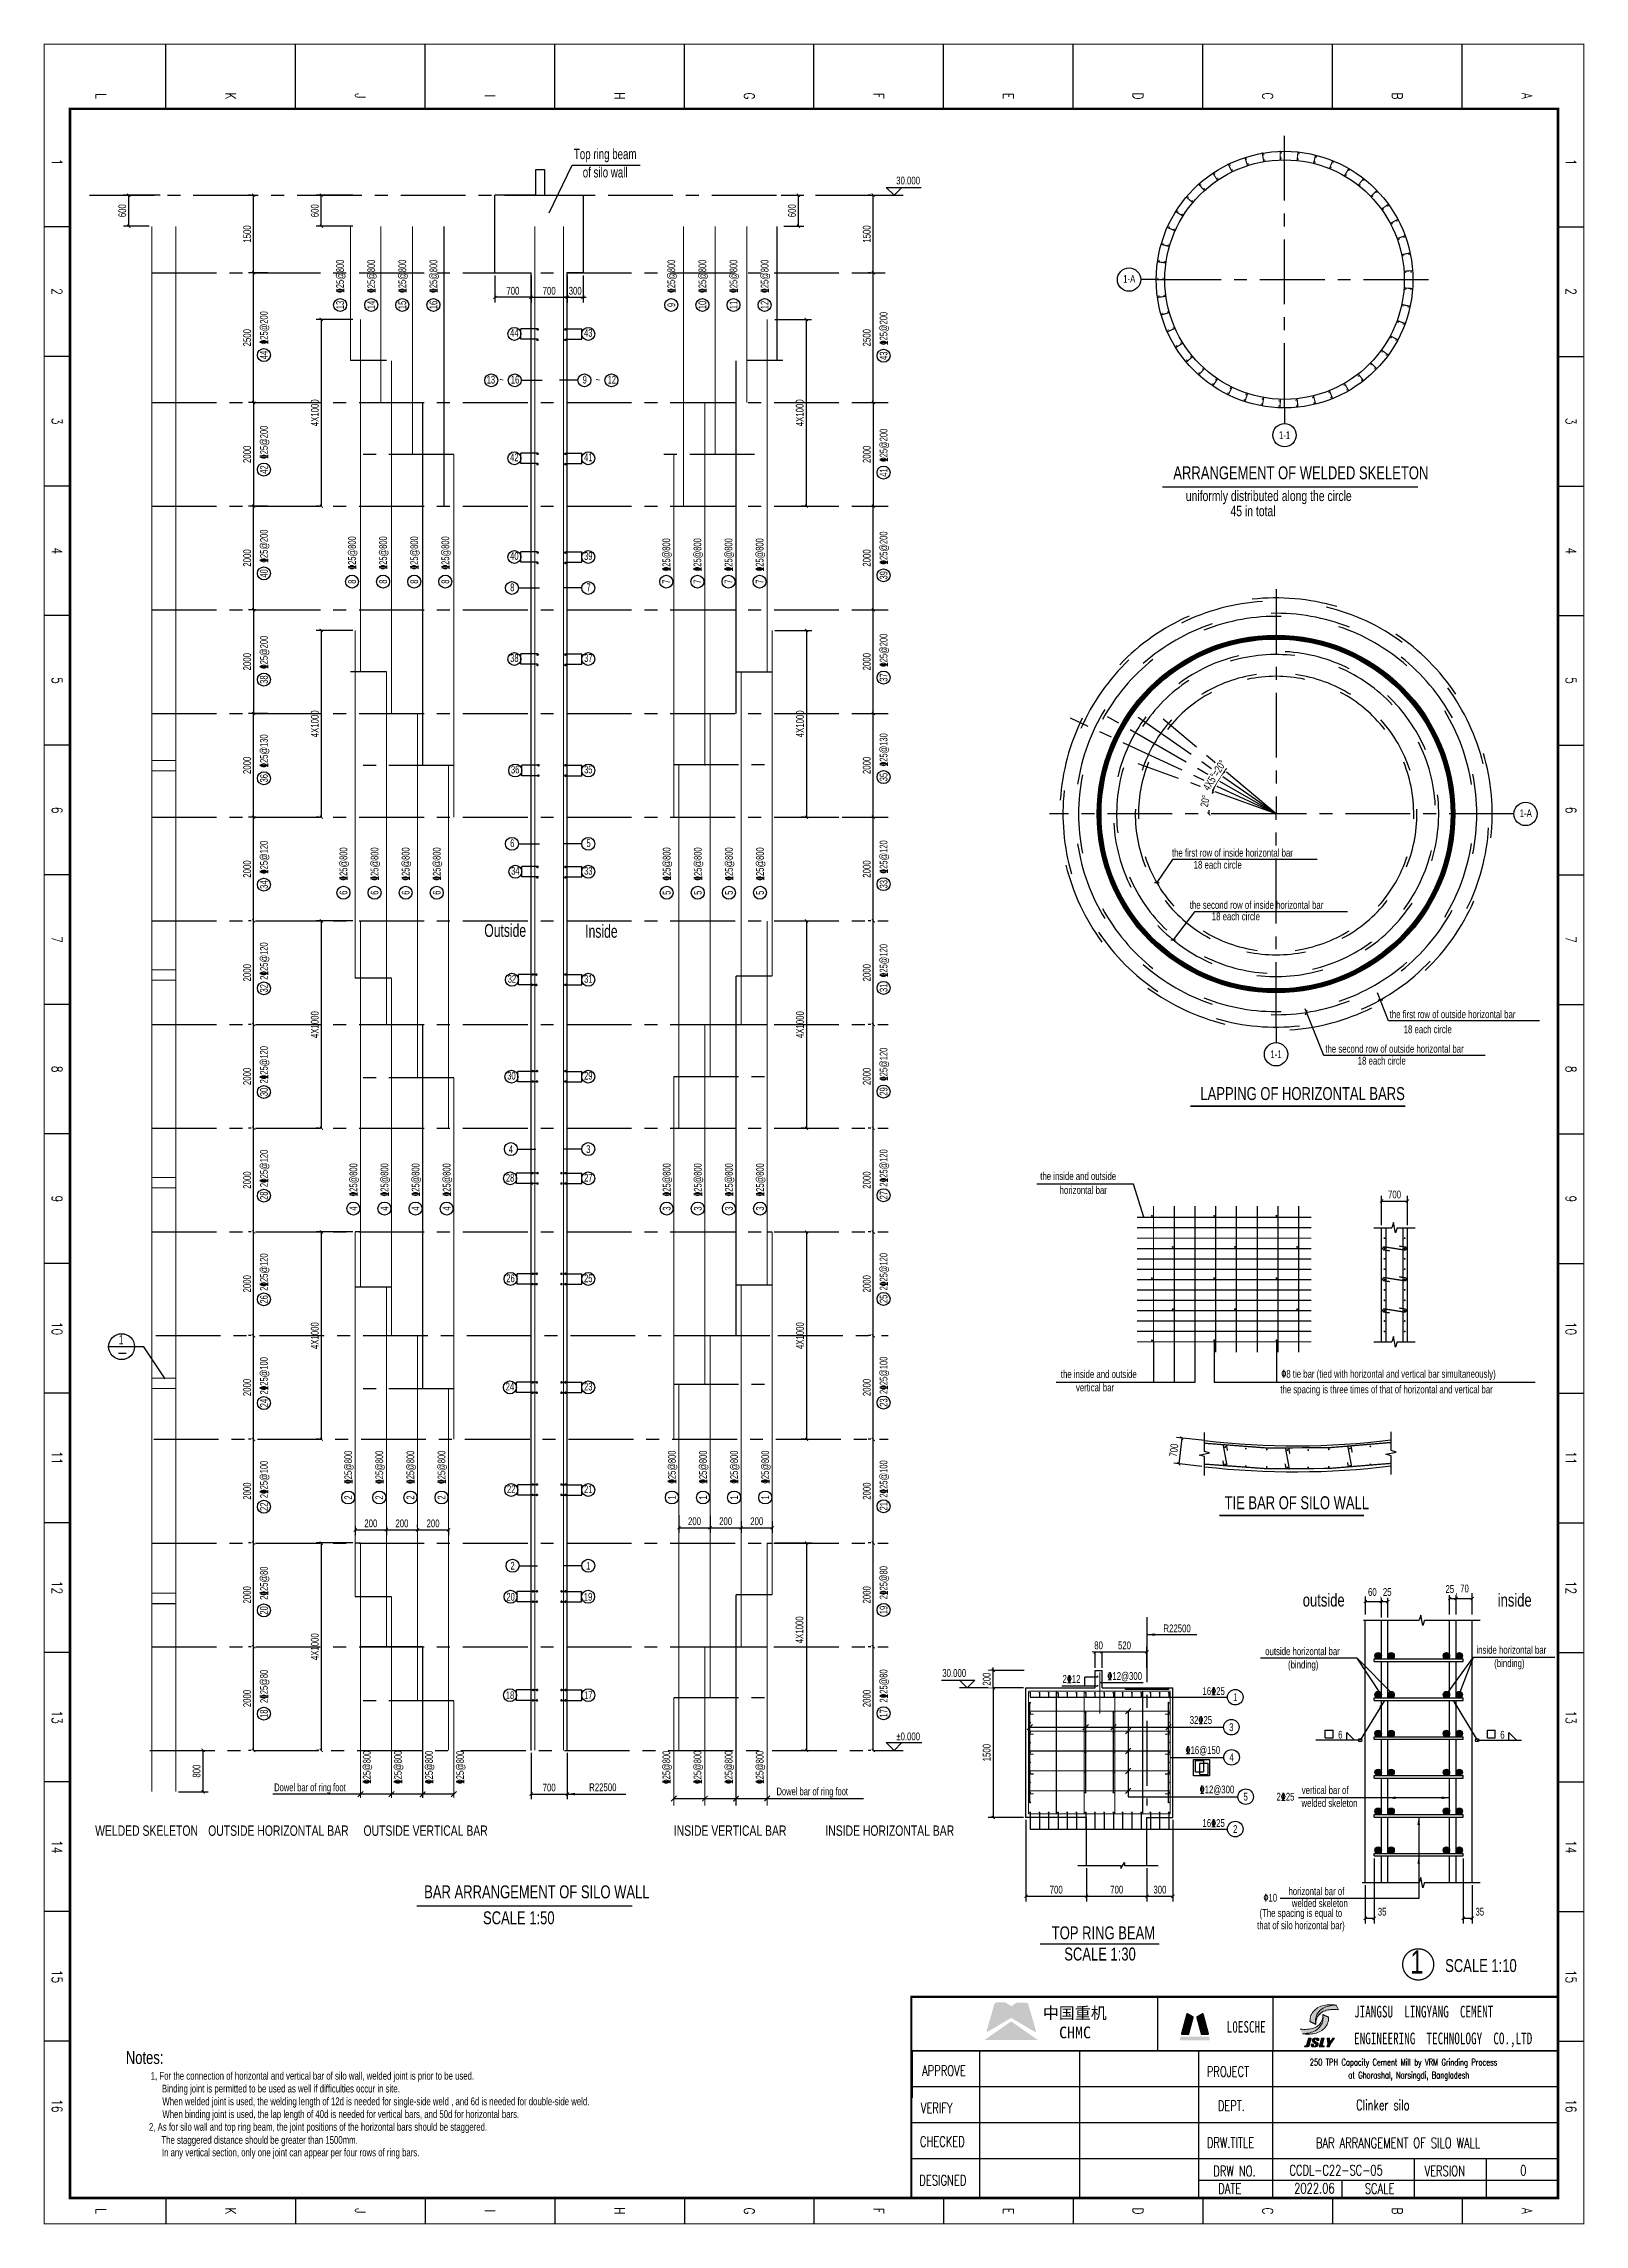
# Model space of a CAD drawing. Extents: x 707031 to 850566, y -411673 to -233438.
# Drawn here: x 791131 to 850566, y -317573 to -233438 of the extents above; entities that cross this region are included whole.
import ezdxf
from ezdxf.enums import TextEntityAlignment as Align

# ---------------------------------------------------------------- set-up
doc = ezdxf.new("R2010")
doc.units = 0
doc.header["$LTSCALE"] = 2000
doc.header["$MEASUREMENT"] = 0
doc.linetypes.add('CENTER', pattern=[2, 1.25, -0.25, 0.25, -0.25])
doc.linetypes.add('HIDDEN', pattern=[0.375, 0.25, -0.125])
doc.layers.get('0').update_dxf_attribs({"linetype": 'CONTINUOUS'})
doc.layers.get('DEFPOINTS').update_dxf_attribs({"linetype": 'CONTINUOUS'})
for name, color, linetype in [('0-排水', 5, 'F_LINE'), ('1', 3, 'CONTINUOUS'), ('22', 7, 'CONTINUOUS'), ('4', 2, 'CONTINUOUS'), ('dim', 7, 'CONTINUOUS'), ('P_OUTER_FRAME', 131, 'CONTINUOUS'), ('S_01', 3, 'CONTINUOUS'), ('S_02', 151, 'CENTER'), ('S_03', 7, 'HIDDEN'), ('S_04', 2, 'CONTINUOUS'), ('S_05', 7, 'CONTINUOUS'), ('S_06', 1, 'CONTINUOUS'), ('S_07', 9, 'CONTINUOUS'), ('TK', 1, 'CONTINUOUS')]:
    doc.layers.add(name, color=color, linetype=linetype)
doc.layers.add('Rahm7', color=7, linetype='CONTINUOUS', lineweight=50)
doc.layers.add('图层3', color=1, linetype='CONTINUOUS', lineweight=0)
doc.styles.add('A', font='txt.shx', dxfattribs={"width": 0.75, "bigfont": 'hztxt.shx'})
doc.styles.add('FS', font='kstxt.shx', dxfattribs={"width": 0.75, "bigfont": 'kshz.shx'})
doc.styles.add('HZFS', font='SIMPLEX', dxfattribs={"width": 0.7, "bigfont": 'HZFS'})
doc.styles.add('HZTXT', font='romans.shx', dxfattribs={"width": 0.7, "bigfont": 'hztxt.shx'})
doc.styles.add('KS', font='kstxt.shx', dxfattribs={"width": 0.75, "bigfont": 'kshz.shx'})
doc.styles.add('TK-HZ', font='txt.shx', dxfattribs={"width": 0.8, "bigfont": 'hztxt.shx'})
doc.linetypes.add('F_LINE', pattern='A,25,-10,["F",A,S=2,R=0,X=-3.5,Y=-0.9],-3.5', length=38.5)
doc.dimstyles.new('DIM1', dxfattribs={"dimtxt": 300, "dimasz": 120, "dimexe": 200, "dimexo": 100, "dimgap": 100, "dimtad": 1, "dimdec": 0, "dimzin": 14, "dimdsep": 46, "dimtxsty": 'KS', "dimblk": 'ARCHTICK', "dimcen": -900, "dimclrd": 7, "dimclre": 7, "dimclrt": 2, "dimadec": 0, "dimazin": 0, "dimtfac": 1, "dimtdec": 0, "dimtix": 1, "dimtmove": 2, "dimatfit": 2, "dimfxl": 1, "dimtfill": 1, "dimtfillclr": 256, "dimtolj": 1, "dimtzin": 14, "dimarcsym": 0})
doc.dimstyles.new('KS10', dxfattribs={"dimtxt": 300, "dimasz": 120, "dimexe": 200, "dimexo": 100, "dimgap": 100, "dimtad": 1, "dimdec": 0, "dimlfac": 0.1, "dimzin": 14, "dimdsep": 46, "dimtxsty": 'KS', "dimblk": 'ARCHTICK', "dimcen": -900, "dimclrd": 7, "dimclre": 7, "dimclrt": 2, "dimadec": 0, "dimazin": 0, "dimtfac": 1, "dimtdec": 0, "dimtix": 1, "dimtmove": 2, "dimatfit": 2, "dimfxl": 1, "dimtolj": 1, "dimtzin": 14, "dimarcsym": 0})
doc.dimstyles.new('KS100', dxfattribs={"dimtxt": 300, "dimasz": 120, "dimexe": 200, "dimexo": 100, "dimgap": 100, "dimtad": 1, "dimdec": 0, "dimzin": 14, "dimdsep": 46, "dimtxsty": 'KS', "dimblk": 'ARCHTICK', "dimcen": -900, "dimclrd": 7, "dimclre": 7, "dimclrt": 2, "dimadec": 0, "dimazin": 0, "dimtfac": 1, "dimtdec": 0, "dimtix": 1, "dimtmove": 2, "dimatfit": 2, "dimfxl": 1, "dimtfill": 1, "dimtfillclr": 256, "dimtolj": 1, "dimtzin": 14, "dimarcsym": 0})
doc.dimstyles.new('KS50', dxfattribs={"dimtxt": 300, "dimasz": 120, "dimexe": 200, "dimexo": 100, "dimgap": 100, "dimtad": 1, "dimdec": 0, "dimlfac": 0.5, "dimzin": 14, "dimdsep": 46, "dimtxsty": 'KS', "dimblk": 'ARCHTICK', "dimcen": -900, "dimclrd": 7, "dimclre": 7, "dimclrt": 2, "dimadec": 0, "dimazin": 0, "dimtfac": 1, "dimtdec": 0, "dimtix": 1, "dimtmove": 2, "dimatfit": 2, "dimfxl": 1, "dimtolj": 1, "dimtzin": 14, "dimarcsym": 0})

msp = doc.modelspace()

# ---------------------------------------------------------------- texts
at = {"color": 7, "style": 'FS', "width": 0.75}
for s, p in [('1-A', (833009.532, -242513.226)), ('1-1', (839000.554, -248542.908)), ('1-A', (848305.946, -263130.093)), ('1-1', (838671.146, -272429.776))]:
    msp.add_text(s, height=300, dxfattribs=at).set_placement(p, align=Align.MIDDLE)
at = {"color": 7, "style": 'HZFS', "width": 0.7}
for s, p in [('APPROVE', (825019.375, -311842.77)), ('  PROJECT', (835616.381, -311879.136)), ('VERIFY', (824970.539, -313281.604)), ('  DEPT.', (836041.947, -313194.088)), ('CHECKED', (824937.683, -314578.3)), ('DRW.TITLE', (836003.489, -314620.814)), (' DRW NO.', (836062.577, -315715.25)), ('VERSION', (844400.091, -315710.366)), ('DESIGNED', (824912.103, -316072.74)), ('  DATE', (836059.361, -316391.595)), ('SCALE', (842095.137, -316391.595))]:
    msp.add_text(s, height=400, dxfattribs=at).set_placement(p)
at = {"color": 7, "char_height": 451.16199, "width": 162378.90608, "attachment_point": 1, "style": 'HZFS'}
for s, insert in [('{\\fSimSun|b0|i0|c134|p54;JIANGSU  LINGYANG  CEMENT  }', (841682.872, -309139.549)), ('{\\fSimSun|b0|i0|c134|p54;L0ESCHE}', (836768.319, -309725.868)), ('{\\fSimSun|b0|i0|c134|p54;ENGINEERING  TECHNOLOGY  CO.,LTD}', (841682.872, -310173.505))]:
    msp.add_mtext(s, dxfattribs=dict(at, insert=insert))
at = {"layer": '0-排水', "char_height": 451.63008, "attachment_point": 1}
for s, width, insert in [('{\\fSimSun|b0|i0|c134|p2;中国重机}', 2867.73607, (829676.33, -309193.367)), ('{\\fSimSun|b0|i0|c134|p2;CHMC}', 773.30308, (830303.594, -309942.599))]:
    msp.add_mtext_dynamic_manual_height_columns(s, width=width, gutter_width=12.5, heights=[0], dxfattribs=dict(at, insert=insert))
at = {"layer": '4', "linetype": 'ByBlock', "style": 'KS', "width": 0.75}
msp.add_text('30.000', height=300, dxfattribs=at).set_placement((825798.227, -296450.771))
at = {"layer": '4', "style": 'KS', "width": 0.75}
for s, p in [('SCALE 1:50', (808080.926, -305994.96)), ('SCALE 1:30', (830502.671, -307393.123)), ('SCALE 1:10', (845196.074, -307836.729))]:
    msp.add_text(s, height=500, dxfattribs=at).set_placement(p)
at = {"layer": 'dim', "width": 0.7}
for s, height, style, p in [('250 TPH Capacity Cement Mill by VRM Grinding Process ', 256, 'HZTXT', (839972.189, -311441.339)), ('at Ghorashal, Narsingdi, Bangladesh', 256, 'HZTXT', (841460.941, -311941.339)), ('Clinker silo', 400, 'HZFS', (841759.956, -313165.575)), ('BAR ARRANGEMENT OF SILO WALL', 400, 'HZFS', (840211.481, -314630.095)), ('0', 400, 'HZFS', (848087.926, -315690.857)), ('2022.06', 400, 'HZFS', (839371.205, -316378.14))]:
    msp.add_text(s, height=height, dxfattribs=dict(at, style=style)).set_placement(p)
at = {"layer": 'P_OUTER_FRAME', "style": 'HZFS', "width": 0.7}
msp.add_text('CCDL-C22-SC-05', height=400, dxfattribs=at).set_placement((840988.619, -315484.587), align=Align.MIDDLE)
at = {"layer": 'S_01', "style": 'FS', "width": 0.7}
for s, p in [('Outside', (808130.809, -267902.73)), ('Inside', (812023.702, -267934.612))]:
    msp.add_text(s, height=500, dxfattribs=at).set_placement(p)
at = {"layer": 'S_04'}
for s, height, style, width, p in [('Top ring beam', 400, 'FS', 0.7, (811586.929, -237895.606)), ('of silo wall', 400, 'FS', 0.7, (811929.044, -238601.731)), ('30.000', 300, 'FS', 0.75, (824019.448, -238869.555)), ('ARRANGEMENT OF WELDED SKELETON', 500, 'FS', 0.75, (834710.625, -250247.109)), ('uniformly distributed along the circle', 400, 'FS', 0.75, (835190.624, -251086.984)), ('45 in total', 400, 'FS', 0.75, (836913.777, -251669.938)), ('the first row of inside horizontal bar', 300, 'FS', 0.75, (834655.361, -264805.365)), ('18 each circle', 300, 'FS', 0.75, (835494.763, -265268.894)), ('the second row of inside horizontal bar', 300, 'FS', 0.75, (835344.819, -266818.714)), ('18 each circle', 300, 'FS', 0.75, (836194.16, -267260.22)), ('the first row of outside horizontal bar', 300, 'FS', 0.75, (843055.984, -271036.411)), ('18 each circle', 300, 'FS', 0.75, (843595.387, -271616.766)), ('the second row of outside horizontal bar', 300, 'FS', 0.75, (840573.722, -272369.038)), ('18 each circle', 300, 'FS', 0.75, (841822.48, -272828.35)), ('LAPPING OF HORIZONTAL BARS', 500, 'FS', 0.75, (835753.297, -274195.637)), ('the inside and outside', 300, 'FS', 0.75, (829575.716, -277279.39)), ('horizontal bar', 300, 'FS', 0.75, (830323.827, -277819.225)), ('the inside and outside', 300, 'FS', 0.75, (830370.844, -284920.017)), ('vertical bar', 300, 'FS', 0.75, (830953.41, -285436.264)), ('the spacing is three times of that of horizontal and vertical bar', 300, 'FS', 0.75, (838836.911, -285508.889)), ('%%1308 tie bar (tied with horizontal and vertical bar simultaneously)', 300, 'FS', 0.75, (838876.16, -284908.993)), ('TIE BAR OF SILO WALL', 500, 'FS', 0.75, (836686.389, -289981.455)), ('outside', 500, 'FS', 0.75, (839702.541, -293737.962)), ('inside', 500, 'FS', 0.75, (847223.002, -293737.962)), ('R22500', 300, 'FS', 0.75, (834329.077, -294728.808)), ('outside horizontal bar', 300, 'KS', 0.75, (838254.43, -295611.958)), ('inside horizontal bar', 300, 'KS', 0.75, (846401.405, -295558.28)), ('(binding)', 300, 'FS', 0.75, (839133.852, -296125.781)), ('(binding)', 300, 'FS', 0.75, (847087.921, -296071.481)), ('%%p0.000', 300, 'FS', 0.75, (824022.425, -298896.833)), ('Dowel bar of ring foot', 300, 'FS', 0.7, (800026.215, -300862.425)), ('R22500', 300, 'FS', 0.75, (812176.063, -300860.184)), ('Dowel bar of ring foot', 300, 'FS', 0.7, (819403.199, -301018.447)), ('welded skeleton', 300, 'FS', 0.75, (839652.995, -301465.833)), ('vertical bar of', 300, 'FS', 0.75, (839663.617, -300968.813)), ('WELDED SKELETON', 400, 'KS', 0.75, (793118.348, -302582.409)), ('OUTSIDE HORIZONTAL BAR', 400, 'KS', 0.75, (797479.855, -302582.409)), ('OUTSIDE VERTICAL BAR', 400, 'KS', 0.75, (803470.639, -302582.409)), ('INSIDE VERTICAL BAR', 400, 'KS', 0.75, (815439.738, -302582.409)), ('INSIDE HORIZONTAL BAR', 400, 'KS', 0.75, (821285.813, -302582.409)), ('BAR ARRANGEMENT OF SILO WALL', 500, 'KS', 0.75, (805811.354, -304994.036)), ('horizontal bar of', 300, 'FS', 0.75, (839149.983, -304871.589)), ('(The spacing is equal to', 300, 'FS', 0.75, (838030.965, -305709.128)), ('%%13010', 300, 'FS', 0.75, (838186.375, -305122.083)), ('welded skeleton', 300, 'FS', 0.75, (839281.24, -305331.307)), ('TOP RING BEAM', 500, 'FS', 0.75, (830020.894, -306575.982)), ('that of silo horizontal bar)', 300, 'FS', 0.75, (837942.818, -306183.926)), ('Notes:', 500, 'FS', 0.75, (794302.893, -311386.365)), ('1, For the connection of horizontal and vertical bar of silo wall, welded joint is prior to be used.', 300, 'FS', 0.75, (795263.124, -311991.383)), ('When welded joint is used, the welding length of 12d is needed for single-side weld , and 6d is needed for double-side weld.', 300, 'FS', 0.75, (795710.912, -312976.464)), ('Binding joint is permitted to be used as well if difficulties occur in site.', 300, 'FS', 0.75, (795692.912, -312483.923)), ('2, As for silo wall and top ring beam, the joint positions of the horizontal bars should be staggered.', 300, 'FS', 0.75, (795193.766, -313961.545)), ('When binding joint is used, the lap length of 40d is needed for vertical bars, and 50d for horizontal bars.', 300, 'FS', 0.75, (795710.912, -313469.005)), ('The staggered distance should be greater than 1500mm.', 300, 'FS', 0.75, (795674.754, -314465.37)), ('In any vertical section, only one joint can appear per four rows of ring bars.', 300, 'FS', 0.75, (795692.912, -314946.627))]:
    msp.add_text(s, height=height, dxfattribs=dict(at, style=style, width=width)).set_placement(p)
at = {"layer": 'S_04', "style": 'FS', "width": 0.7}
for s, p in [('%%13225@800', (802567.239, -242414.068)), ('%%13225@800', (803767.239, -242414.068)), ('%%13225@800', (804967.239, -242414.068)), ('%%13225@800', (806167.239, -242414.068)), ('%%13225@800', (815343.348, -242414.068)), ('%%13225@800', (816543.348, -242414.068)), ('%%13225@800', (817743.348, -242414.068)), ('%%13225@800', (818943.348, -242414.068)), ('%%13225@200', (799627.882, -244401.828)), ('13', (802567.239, -243521.893)), ('14', (803767.239, -243521.893)), ('15', (804967.239, -243521.893)), ('16', (806167.239, -243521.893)), ('9', (815343.348, -243521.893)), ('10', (816543.348, -243521.893)), ('11', (817743.348, -243521.893)), ('12', (818943.348, -243521.893)), ('%%13225@200', (823531.949, -244427.876)), ('44', (799627.882, -245452.919)), ('43', (823531.949, -245478.967)), ('%%13225@200', (799627.882, -248819.175)), ('%%13225@200', (823531.949, -248936.524)), ('42', (799627.882, -249870.266)), ('41', (823531.949, -249987.616)), ('%%13225@200', (799627.882, -252826.008)), ('%%13225@200', (823531.949, -252900.769)), ('%%13225@800', (803027.939, -253086.833)), ('%%13225@800', (804225.955, -253086.833)), ('%%13225@800', (805425.955, -253086.833)), ('%%13225@800', (806625.955, -253086.833)), ('%%13225@800', (815151.189, -253160.351)), ('%%13225@800', (816351.189, -253160.351)), ('%%13225@800', (817551.189, -253160.351)), ('%%13225@800', (818751.189, -253160.351)), ('40', (799627.882, -253877.1)), ('39', (823531.949, -253951.86)), ('8', (803027.939, -254195.101)), ('8', (804225.955, -254195.101)), ('8', (805425.955, -254195.101)), ('8', (806625.955, -254195.101)), ('7', (815151.189, -254196.055)), ('7', (816351.189, -254196.055)), ('7', (817551.189, -254196.055)), ('7', (818751.189, -254196.055)), ('%%13225@200', (799627.882, -256924.018)), ('%%13225@200', (823531.949, -256845.826)), ('38', (799627.882, -257975.109)), ('37', (823531.949, -257896.917)), ('%%13225@130', (799627.882, -260730.411)), ('%%13225@130', (823531.949, -260684.943)), ('36', (799627.882, -261781.502)), ('35', (823531.949, -261736.034)), ('%%13225@120', (799627.882, -264834.455)), ('%%13225@800', (802696.323, -265088.47)), ('%%13225@800', (803896.323, -265088.47)), ('%%13225@800', (805096.323, -265088.47)), ('%%13225@800', (806296.323, -265088.47)), ('%%13225@800', (815165.963, -265088.47)), ('%%13225@800', (816365.963, -265088.47)), ('%%13225@800', (817565.963, -265088.47)), ('%%13225@800', (818765.963, -265088.47)), ('%%13225@120', (823531.949, -264816.455)), ('34', (799627.882, -265885.546)), ('33', (823531.949, -265867.546)), ('6', (802696.323, -266196.295)), ('6', (803896.323, -266196.295)), ('6', (805096.323, -266196.295)), ('6', (806296.323, -266196.295)), ('5', (815165.963, -266196.295)), ('5', (816365.963, -266196.295)), ('5', (817565.963, -266196.295)), ('5', (818765.963, -266196.295)), ('2%%13225@120', (799627.882, -268834.455)), ('%%13225@120', (823531.949, -268816.455)), ('32', (799627.882, -269885.546)), ('31', (823531.949, -269867.546)), ('2%%13225@120', (799627.882, -272834.455)), ('%%13225@120', (823531.949, -272816.455)), ('30', (799627.882, -273885.546)), ('29', (823531.949, -273867.546)), ('2%%13225@120', (799627.882, -276834.455)), ('%%13225@800', (803078.885, -277274.382)), ('%%13225@800', (804278.885, -277274.382)), ('%%13225@800', (805478.885, -277274.382)), ('%%13225@800', (806678.885, -277274.382)), ('%%13225@800', (815165.963, -277274.382)), ('%%13225@800', (816365.963, -277274.382)), ('%%13225@800', (817565.963, -277274.382)), ('%%13225@800', (818765.963, -277274.382)), ('2%%13225@120', (823531.949, -276816.455)), ('28', (799627.882, -277885.546)), ('4', (803078.885, -278382.207)), ('4', (804278.885, -278382.207)), ('4', (805478.885, -278382.207)), ('4', (806678.885, -278382.207)), ('3', (815165.963, -278382.207)), ('3', (816365.963, -278382.207)), ('3', (817565.963, -278382.207)), ('3', (818765.963, -278382.207)), ('27', (823531.949, -277867.546)), ('2%%13225@120', (799627.882, -280834.455)), ('2%%13225@120', (823531.949, -280816.455)), ('26', (799627.882, -281885.546)), ('25', (823531.949, -281867.546)), ('2%%13225@100', (799627.882, -284834.455)), ('2%%13225@100', (823531.949, -284816.455)), ('24', (799627.882, -285885.546)), ('23', (823531.949, -285867.546)), ('2%%13225@100', (799627.882, -288834.455)), ('%%13225@800', (802878.885, -288364.713)), ('%%13225@800', (804078.885, -288364.713)), ('%%13225@800', (805278.885, -288364.713)), ('%%13225@800', (806478.885, -288364.713)), ('%%13225@800', (815365.963, -288358.922)), ('%%13225@800', (816565.963, -288358.922)), ('%%13225@800', (817765.963, -288358.922)), ('%%13225@800', (818965.963, -288358.922)), ('2%%13225@100', (823531.949, -288816.455)), ('22', (799627.882, -289885.546)), ('2', (802878.885, -289530.028)), ('2', (804078.885, -289530.028)), ('2', (805278.885, -289530.028)), ('2', (806478.885, -289530.028)), ('1', (815365.963, -289529.876)), ('1', (816565.963, -289529.876)), ('1', (817765.963, -289529.876)), ('1', (818965.963, -289529.876)), ('21', (823531.949, -289867.546)), ('2%%13225@80', (799627.882, -292834.455)), ('2%%13225@80', (823531.949, -292816.455)), ('20', (799627.882, -293885.546)), ('19', (823531.949, -293867.546)), ('2%%13225@80', (799627.882, -296819.302)), ('2%%13225@80', (823531.949, -296801.302)), ('18', (799627.882, -297870.393)), ('17', (823531.949, -297852.393)), ('%%13225@800', (803596.533, -299940.295)), ('%%13225@800', (804796.533, -299940.295)), ('%%13225@800', (805996.533, -299940.295)), ('%%13225@800', (807196.533, -299940.295)), ('%%13225@800', (815153.799, -299940.295)), ('%%13225@800', (816353.799, -299940.295)), ('%%13225@800', (817553.799, -299940.295)), ('%%13225@800', (818753.799, -299940.295))]:
    msp.add_text(s, height=300, rotation=90, dxfattribs=at).set_placement(p, align=Align.MIDDLE_CENTER)
at = {"layer": 'S_04', "style": 'FS'}
for s, height, width, p in [('44', 300, 0.7, (809290.01, -244598.375)), ('43', 300, 0.7, (812142.12, -244598.375)), ('13', 300, 0.7, (808384.17, -246402.734)), ('~', 300, 0.7, (808795.302, -246402.734)), ('16', 300, 0.7, (809316.663, -246402.734)), ('9', 300, 0.7, (812004.773, -246402.734)), ('~', 300, 0.7, (812511.013, -246402.734)), ('12', 300, 0.7, (813048.745, -246402.734)), ('42', 300, 0.7, (809290.01, -249398.004)), ('41', 300, 0.7, (812142.12, -249398.004)), ('40', 300, 0.7, (809290.01, -253206.92)), ('39', 300, 0.7, (812142.12, -253206.92)), ('8', 300, 0.7, (809209.524, -254415.254)), ('7', 300, 0.7, (812154.773, -254415.254)), ('38', 300, 0.7, (809290.01, -257143.246)), ('37', 300, 0.7, (812142.12, -257143.246)), ('36', 300, 0.7, (809322.01, -261444.47)), ('35', 300, 0.7, (812142.12, -261444.47)), ('6', 300, 0.7, (809209.524, -264285.15)), ('5', 300, 0.7, (812154.773, -264285.15)), ('34', 300, 0.7, (809327.01, -265352.472)), ('33', 300, 0.7, (812142.12, -265352.472)), ('32', 300, 0.7, (809196.01, -269518.747)), ('31', 300, 0.7, (812142.12, -269518.747)), ('30', 300, 0.7, (809177.468, -273256.099)), ('29', 300, 0.7, (812142.12, -273256.099)), ('4', 300, 0.7, (809155.87, -276087.85)), ('3', 300, 0.7, (812142.12, -276087.85)), ('28', 300, 0.7, (809125.396, -277193.557)), ('27', 300, 0.7, (812142.12, -277193.557)), ('26', 300, 0.7, (809141.884, -281073.643)), ('25', 300, 0.7, (812142.12, -281073.643)), ('24', 300, 0.7, (809120.069, -285249.535)), ('23', 300, 0.7, (812142.12, -285249.535)), ('22', 300, 0.7, (809168.582, -289208)), ('21', 300, 0.7, (812142.12, -289208)), ('2', 300, 0.7, (809220.553, -292163.053)), ('1', 300, 0.7, (812142.12, -292163.053)), ('20', 300, 0.7, (809145.945, -293361.053)), ('19', 300, 0.7, (812134.621, -293361.053)), ('2%%13212', 300, 0.75, (830782.361, -296530.465)), ('16%%13225', 300, 0.75, (836265.61, -296999.253)), ('18', 300, 0.7, (809123.03, -297155.882)), ('17', 300, 0.7, (812142.12, -297155.882)), ('1', 300, 0.75, (837098.514, -297233.306)), ('32%%13225', 300, 0.75, (835773.968, -298112.837)), ('3', 300, 0.75, (836947.88, -298392.378)), ('%%13216@150', 300, 0.75, (835848.618, -299275.571)), ('4', 300, 0.75, (836957.246, -299555.112)), ('%%13212@300', 300, 0.75, (836392.856, -300793.487)), ('5', 300, 0.75, (837501.484, -301073.029)), ('16%%13225', 300, 0.75, (836265.61, -302088.495)), ('2', 300, 0.75, (837098.514, -302322.549)), ('1', 900, 0.75, (844103.042, -307450.757))]:
    msp.add_text(s, height=height, dxfattribs=dict(at, width=width)).set_placement(p, align=Align.MIDDLE_CENTER)
at = {"layer": 'S_04', "style": 'FS', "width": 0.7}
msp.add_text('1', height=350, dxfattribs=at).set_placement((794119.79, -283614.406), align=Align.CENTER)
at = {"layer": 'S_04', "style": 'FS', "width": 0.75}
for s, p in [('6', (841232.512, -298832.581)), ('6', (847488.275, -298832.581)), ('2%%13225', (839383.449, -301224.17))]:
    msp.add_text(s, height=300, dxfattribs=at).set_placement(p, align=Align.RIGHT)

# ---------------------------------------------------------------- blocks, each defined once
blk = doc.blocks.new('A1-1')
at = {"layer": 'TK', "color": 7}
for p, q in [((7050, 58400), (7050, 59400)), ((12050, 58400), (12050, 59400)), ((17050, 58400), (17050, 59400)), ((22050, 58400), (22050, 59400)), ((27050, 58400), (27050, 59400)), ((32050, 58400), (32050, 59400)), ((37050, 58400), (37050, 59400)), ((42050, 58400), (42050, 59400)), ((47050, 58400), (47050, 59400)), ((52050, 58400), (52050, 59400)), ((57050, 58400), (57050, 59400)), ((62050, 58400), (62050, 59400)), ((67050, 58400), (67050, 59400)), ((72050, 58400), (72050, 59400)), ((77050, 58400), (77050, 59400)), ((2500, 54700), (0, 54700)), ((83100, 54700), (84100, 54700)), ((2500, 49700), (0, 49700)), ((83100, 49700), (84100, 49700)), ((2500, 44700), (0, 44700)), ((83100, 44700), (84100, 44700)), ((2500, 39700), (0, 39700)), ((83100, 39700), (84100, 39700)), ((2500, 34700), (0, 34700)), ((83100, 34700), (84100, 34700)), ((2500, 29700), (0, 29700)), ((83100, 29700), (84100, 29700)), ((2500, 24700), (0, 24700)), ((83100, 24700), (84100, 24700)), ((2500, 19700), (0, 19700)), ((83100, 19700), (84100, 19700)), ((2500, 14700), (0, 14700)), ((83100, 14700), (84100, 14700)), ((2500, 9700), (0, 9700)), ((83100, 9700), (84100, 9700)), ((2500, 4700), (0, 4700)), ((83100, 4700), (84100, 4700)), ((7050, 1000), (7050, 0)), ((12050, 1000), (12050, 0)), ((17050, 1000), (17050, 0)), ((22050, 1000), (22050, 0)), ((27050, 1000), (27050, 0)), ((32050, 1000), (32050, 0)), ((37050, 1000), (37050, 0)), ((42050, 1000), (42050, 0)), ((47050, 1000), (47050, 0)), ((52050, 1000), (52050, 0)), ((57050, 1000), (57050, 0)), ((62050, 1000), (62050, 0)), ((67050, 1000), (67050, 0)), ((72050, 1000), (72050, 0)), ((77050, 1000), (77050, 0))]:
    blk.add_line(p, q, dxfattribs=at)
for points, const_width in [([(0, 0), (84100, 0), (84100, 59400), (0, 59400)], 35), ([(2500, 1000), (83100, 1000), (83100, 58400), (2500, 58400)], 100)]:
    blk.add_lwpolyline(points, close=True, dxfattribs=dict(at, const_width=const_width))
at = {"layer": 'TK', "color": 7, "style": 'TK-HZ', "width": 0.75}
for s, p in [('1', (4550, 58900)), ('2', (9550, 58900)), ('3', (14550, 58900)), ('4', (19550, 58900)), ('5', (24550, 58900)), ('6', (29550, 58900)), ('7', (34550, 58900)), ('8', (39550, 58900)), ('9', (44550, 58900)), ('10', (49550, 58900)), ('11', (54550, 58900)), ('12', (59550, 58900)), ('13', (64550, 58900)), ('14', (69550, 58900)), ('15', (74550, 58900)), ('16', (79550, 58900)), ('A', (2000, 57200)), ('A', (83600, 57200)), ('B', (2000, 52200)), ('B', (83600, 52200)), ('C', (2000, 47200)), ('C', (83600, 47200)), ('D', (2000, 42200)), ('D', (83600, 42200)), ('E', (2000, 37200)), ('E', (83600, 37200)), ('F', (2000, 32200)), ('F', (83600, 32200)), ('G', (2000, 27200)), ('G', (83600, 27200)), ('H', (2000, 22200)), ('H', (83600, 22200)), ('I', (2000, 17200)), ('I', (83600, 17200)), ('J', (2000, 12200)), ('J', (83600, 12200)), ('K', (2000, 7200)), ('K', (83600, 7200)), ('L', (2000, 2200)), ('L', (83600, 2200)), ('1', (4550, 500)), ('2', (9550, 500)), ('3', (14550, 500)), ('4', (19550, 500)), ('5', (24550, 500)), ('6', (29550, 500)), ('7', (34550, 500)), ('8', (39550, 500)), ('9', (44550, 500)), ('10', (49550, 500)), ('11', (54550, 500)), ('12', (59550, 500)), ('13', (64550, 500)), ('14', (69550, 500)), ('15', (74550, 500)), ('16', (79550, 500))]:
    blk.add_text(s, height=400, dxfattribs=at).set_placement(p, align=Align.MIDDLE_CENTER)
blk = doc.blocks.new('_ArchTick')
at = {"color": 0, "linetype": 'ByBlock', "const_width": 0.3}
blk.add_lwpolyline([(-0.5, -0.5), (0.5, 0.5)], dxfattribs=at)
blk = doc.blocks.new('*D218')
at = {"layer": 'DEFPOINTS', "color": 0}
for p in [(803153, -279285), (801843, -287285), (801843, -287285)]:
    blk.add_point(p, dxfattribs=at)
at = {"layer": 'S_05', "color": 7, "lineweight": -2}
for p, q in [((803053, -279285), (801643, -279285)), ((801843, -279285), (801843, -287285)), ((801743, -287285), (801643, -287285))]:
    blk.add_line(p, q, dxfattribs=at)
at = {"layer": 'S_05', "color": 7, "lineweight": -2, "xscale": 120, "yscale": 120, "zscale": 120}
for p, rotation in [((801843, -279285), 90), ((801843, -287285), 270)]:
    blk.add_blockref('_ArchTick', p, dxfattribs=dict(at, rotation=rotation))
at = {"layer": 'S_05', "color": 2, "insert": (801593, -283285), "char_height": 300, "attachment_point": 5, "rotation": 90, "style": 'KS'}
blk.add_mtext('\\A1;4X1000', dxfattribs=at)
blk = doc.blocks.new('*D219')
at = {"layer": 'DEFPOINTS', "color": 0, "transparency": 16777216}
for p in [(819240, -279285), (820559, -287285), (820559, -287285)]:
    blk.add_point(p, dxfattribs=at)
at = {"layer": 'S_05', "color": 7, "lineweight": -2, "transparency": 16777216}
for p, q in [((819340, -279285), (820759, -279285)), ((820559, -279285), (820559, -287285)), ((820459, -287285), (820359, -287285))]:
    blk.add_line(p, q, dxfattribs=at)
at = {"layer": 'S_05', "color": 7, "lineweight": -2, "transparency": 16777216, "xscale": 120, "yscale": 120, "zscale": 120}
for p, rotation in [((820559, -279285), 90), ((820559, -287285), 270)]:
    blk.add_blockref('_ArchTick', p, dxfattribs=dict(at, rotation=rotation))
at = {"layer": 'S_05', "color": 2, "transparency": 16777216, "insert": (820309, -283285), "char_height": 300, "attachment_point": 5, "rotation": 90, "style": 'KS'}
blk.add_mtext('\\A1;4X1000', dxfattribs=at)
blk = doc.blocks.new('*D220')
at = {"layer": 'DEFPOINTS', "color": 0}
for p in [(809933, -299285), (811333, -299285), (811333, -300972)]:
    blk.add_point(p, dxfattribs=at)
at = {"layer": 'S_05', "color": 7, "lineweight": -2}
for p, q in [((809933, -299385), (809933, -301172)), ((811333, -299385), (811333, -301172)), ((809933, -300972), (811333, -300972))]:
    blk.add_line(p, q, dxfattribs=at)
at = {"layer": 'S_05', "color": 7, "lineweight": -2, "xscale": 120, "yscale": 120, "zscale": 120, "rotation": 180}
blk.add_blockref('_ArchTick', (809933, -300972), dxfattribs=at)
at = {"layer": 'S_05', "color": 7, "lineweight": -2, "xscale": 120, "yscale": 120, "zscale": 120}
blk.add_blockref('_ArchTick', (811333, -300972), dxfattribs=at)
at = {"layer": 'S_05', "color": 2, "insert": (810633, -300722), "char_height": 300, "attachment_point": 5, "style": 'KS'}
blk.add_mtext('\\A1;700', dxfattribs=at)
blk = doc.blocks.new('ARROWELD')
at = {"color": 7}
blk.add_solid([(3, -0.5), (3, 0.5), (0, 0)], dxfattribs=at)
blk = doc.blocks.new('*D221')
at = {"layer": 'DEFPOINTS', "color": 0}
for p in [(803153, -291285), (801843, -299285), (801843, -299285)]:
    blk.add_point(p, dxfattribs=at)
at = {"layer": 'S_05', "color": 7, "lineweight": -2}
for p, q in [((803053, -291285), (801643, -291285)), ((801843, -291285), (801843, -299285)), ((801743, -299285), (801643, -299285))]:
    blk.add_line(p, q, dxfattribs=at)
at = {"layer": 'S_05', "color": 7, "lineweight": -2, "xscale": 120, "yscale": 120, "zscale": 120}
for p, rotation in [((801843, -291285), 90), ((801843, -299285), 270)]:
    blk.add_blockref('_ArchTick', p, dxfattribs=dict(at, rotation=rotation))
at = {"layer": 'S_05', "color": 2, "insert": (801593, -295285), "char_height": 300, "attachment_point": 5, "rotation": 90, "style": 'KS'}
blk.add_mtext('\\A1;4X1000', dxfattribs=at)
blk = doc.blocks.new('*D222')
at = {"layer": 'DEFPOINTS', "color": 0, "transparency": 16777216}
for p in [(819240, -291285), (820559, -299285), (820559, -299285)]:
    blk.add_point(p, dxfattribs=at)
at = {"layer": 'S_05', "color": 7, "lineweight": -2, "transparency": 16777216}
for p, q in [((819340, -291285), (820759, -291285)), ((820559, -291285), (820559, -299285)), ((820459, -299285), (820359, -299285))]:
    blk.add_line(p, q, dxfattribs=at)
at = {"layer": 'S_05', "color": 7, "lineweight": -2, "transparency": 16777216, "xscale": 120, "yscale": 120, "zscale": 120}
for p, rotation in [((820559, -291285), 90), ((820559, -299285), 270)]:
    blk.add_blockref('_ArchTick', p, dxfattribs=dict(at, rotation=rotation))
at = {"layer": 'S_05', "color": 2, "transparency": 16777216, "insert": (820289, -294635), "char_height": 300, "attachment_point": 5, "rotation": 90, "style": 'KS'}
blk.add_mtext('\\A1;4X1000', dxfattribs=at)
blk = doc.blocks.new('*D223')
at = {"layer": 'DEFPOINTS', "color": 0}
for p in [(803153, -267285), (801843, -275285), (801843, -275285)]:
    blk.add_point(p, dxfattribs=at)
at = {"layer": 'S_05', "color": 7, "lineweight": -2}
for p, q in [((803053, -267285), (801643, -267285)), ((801843, -267285), (801843, -275285)), ((801743, -275285), (801643, -275285))]:
    blk.add_line(p, q, dxfattribs=at)
at = {"layer": 'S_05', "color": 7, "lineweight": -2, "xscale": 120, "yscale": 120, "zscale": 120}
for p, rotation in [((801843, -267285), 90), ((801843, -275285), 270)]:
    blk.add_blockref('_ArchTick', p, dxfattribs=dict(at, rotation=rotation))
at = {"layer": 'S_05', "color": 2, "insert": (801593, -271285), "char_height": 300, "attachment_point": 5, "rotation": 90, "style": 'KS'}
blk.add_mtext('\\A1;4X1000', dxfattribs=at)
blk = doc.blocks.new('*D224')
at = {"layer": 'DEFPOINTS', "color": 0, "transparency": 16777216}
for p in [(819240, -267285), (820559, -275285), (820559, -275285)]:
    blk.add_point(p, dxfattribs=at)
at = {"layer": 'S_05', "color": 7, "lineweight": -2, "transparency": 16777216}
for p, q in [((819340, -267285), (820759, -267285)), ((820559, -267285), (820559, -275285)), ((820459, -275285), (820359, -275285))]:
    blk.add_line(p, q, dxfattribs=at)
at = {"layer": 'S_05', "color": 7, "lineweight": -2, "transparency": 16777216, "xscale": 120, "yscale": 120, "zscale": 120}
for p, rotation in [((820559, -267285), 90), ((820559, -275285), 270)]:
    blk.add_blockref('_ArchTick', p, dxfattribs=dict(at, rotation=rotation))
at = {"layer": 'S_05', "color": 2, "transparency": 16777216, "insert": (820309, -271285), "char_height": 300, "attachment_point": 5, "rotation": 90, "style": 'KS'}
blk.add_mtext('\\A1;4X1000', dxfattribs=at)
blk = doc.blocks.new('*D225')
at = {"layer": 'DEFPOINTS', "color": 0}
for p in [(794415, -239285), (795729, -239285), (795306, -240485)]:
    blk.add_point(p, dxfattribs=at)
at = {"layer": 'S_05', "color": 7, "lineweight": -2}
for p, q in [((795629, -239285), (794215, -239285)), ((794415, -240485), (794415, -239285)), ((795206, -240485), (794215, -240485))]:
    blk.add_line(p, q, dxfattribs=at)
at = {"layer": 'S_05', "color": 7, "lineweight": -2, "xscale": 120, "yscale": 120, "zscale": 120}
for p, rotation in [((794415, -239285), 90), ((794415, -240485), 270)]:
    blk.add_blockref('_ArchTick', p, dxfattribs=dict(at, rotation=rotation))
at = {"layer": 'S_05', "color": 2, "insert": (794165, -239885), "char_height": 300, "attachment_point": 5, "rotation": 90, "style": 'KS'}
blk.add_mtext('\\A1;600', dxfattribs=at)
blk = doc.blocks.new('*D226')
at = {"layer": 'DEFPOINTS', "color": 0}
for p in [(801843, -239285), (803153, -239285), (803153, -240485)]:
    blk.add_point(p, dxfattribs=at)
at = {"layer": 'S_05', "color": 7, "lineweight": -2}
for p, q in [((803053, -239285), (801643, -239285)), ((801843, -240485), (801843, -239285)), ((803053, -240485), (801643, -240485))]:
    blk.add_line(p, q, dxfattribs=at)
at = {"layer": 'S_05', "color": 7, "lineweight": -2, "xscale": 120, "yscale": 120, "zscale": 120}
for p, rotation in [((801843, -239285), 90), ((801843, -240485), 270)]:
    blk.add_blockref('_ArchTick', p, dxfattribs=dict(at, rotation=rotation))
at = {"layer": 'S_05', "color": 2, "insert": (801593, -239885), "char_height": 300, "attachment_point": 5, "rotation": 90, "style": 'KS'}
blk.add_mtext('\\A1;600', dxfattribs=at)
blk = doc.blocks.new('*D227')
at = {"layer": 'DEFPOINTS', "color": 0, "transparency": 16777216}
for p in [(819483, -239285), (820250, -239285), (819591, -240485)]:
    blk.add_point(p, dxfattribs=at)
at = {"layer": 'S_05', "color": 7, "lineweight": -2, "transparency": 16777216}
for p, q in [((819583, -239285), (820450, -239285)), ((820250, -240485), (820250, -239285)), ((819691, -240485), (820450, -240485))]:
    blk.add_line(p, q, dxfattribs=at)
at = {"layer": 'S_05', "color": 7, "lineweight": -2, "transparency": 16777216, "xscale": 120, "yscale": 120, "zscale": 120}
for p, rotation in [((820250, -239285), 90), ((820250, -240485), 270)]:
    blk.add_blockref('_ArchTick', p, dxfattribs=dict(at, rotation=rotation))
at = {"layer": 'S_05', "color": 2, "transparency": 16777216, "insert": (820000, -239885), "char_height": 300, "attachment_point": 5, "rotation": 90, "style": 'KS'}
blk.add_mtext('\\A1;600', dxfattribs=at)
blk = doc.blocks.new('*D228')
at = {"layer": 'DEFPOINTS', "color": 0, "transparency": 16777216}
for p in [(823135, -295285), (823135, -295285), (823135, -299285)]:
    blk.add_point(p, dxfattribs=at)
at = {"layer": 'S_05', "color": 7, "lineweight": -2, "transparency": 16777216}
for p, q in [((823035, -295285), (822935, -295285)), ((823135, -299285), (823135, -295285)), ((823035, -299285), (822935, -299285))]:
    blk.add_line(p, q, dxfattribs=at)
at = {"layer": 'S_05', "color": 7, "lineweight": -2, "transparency": 16777216, "xscale": 120, "yscale": 120, "zscale": 120}
for p, rotation in [((823135, -295285), 90), ((823135, -299285), 270)]:
    blk.add_blockref('_ArchTick', p, dxfattribs=dict(at, rotation=rotation))
at = {"layer": 'S_05', "color": 2, "transparency": 16777216, "insert": (822885, -297285), "char_height": 300, "attachment_point": 5, "rotation": 90, "style": 'KS'}
blk.add_mtext('\\A1;2000', dxfattribs=at)
blk = doc.blocks.new('*D229')
at = {"layer": 'DEFPOINTS', "color": 0, "transparency": 16777216}
for p in [(823135, -291285), (823135, -291285), (823135, -295285)]:
    blk.add_point(p, dxfattribs=at)
at = {"layer": 'S_05', "color": 7, "lineweight": -2, "transparency": 16777216}
for p, q in [((823035, -291285), (822935, -291285)), ((823135, -295285), (823135, -291285)), ((823035, -295285), (822935, -295285))]:
    blk.add_line(p, q, dxfattribs=at)
at = {"layer": 'S_05', "color": 7, "lineweight": -2, "transparency": 16777216, "xscale": 120, "yscale": 120, "zscale": 120}
for p, rotation in [((823135, -291285), 90), ((823135, -295285), 270)]:
    blk.add_blockref('_ArchTick', p, dxfattribs=dict(at, rotation=rotation))
at = {"layer": 'S_05', "color": 2, "transparency": 16777216, "insert": (822885, -293285), "char_height": 300, "attachment_point": 5, "rotation": 90, "style": 'KS'}
blk.add_mtext('\\A1;2000', dxfattribs=at)
blk = doc.blocks.new('*D230')
at = {"layer": 'DEFPOINTS', "color": 0, "transparency": 16777216}
for p in [(823135, -287285), (823135, -287285), (823135, -291285)]:
    blk.add_point(p, dxfattribs=at)
at = {"layer": 'S_05', "color": 7, "lineweight": -2, "transparency": 16777216}
for p, q in [((823035, -287285), (822935, -287285)), ((823135, -291285), (823135, -287285)), ((823035, -291285), (822935, -291285))]:
    blk.add_line(p, q, dxfattribs=at)
at = {"layer": 'S_05', "color": 7, "lineweight": -2, "transparency": 16777216, "xscale": 120, "yscale": 120, "zscale": 120}
for p, rotation in [((823135, -287285), 90), ((823135, -291285), 270)]:
    blk.add_blockref('_ArchTick', p, dxfattribs=dict(at, rotation=rotation))
at = {"layer": 'S_05', "color": 2, "transparency": 16777216, "insert": (822885, -289285), "char_height": 300, "attachment_point": 5, "rotation": 90, "style": 'KS'}
blk.add_mtext('\\A1;2000', dxfattribs=at)
blk = doc.blocks.new('*D231')
at = {"layer": 'DEFPOINTS', "color": 0, "transparency": 16777216}
for p in [(823135, -283285), (823135, -283285), (823135, -287285)]:
    blk.add_point(p, dxfattribs=at)
at = {"layer": 'S_05', "color": 7, "lineweight": -2, "transparency": 16777216}
for p, q in [((823035, -283285), (822935, -283285)), ((823135, -287285), (823135, -283285)), ((823035, -287285), (822935, -287285))]:
    blk.add_line(p, q, dxfattribs=at)
at = {"layer": 'S_05', "color": 7, "lineweight": -2, "transparency": 16777216, "xscale": 120, "yscale": 120, "zscale": 120}
for p, rotation in [((823135, -283285), 90), ((823135, -287285), 270)]:
    blk.add_blockref('_ArchTick', p, dxfattribs=dict(at, rotation=rotation))
at = {"layer": 'S_05', "color": 2, "transparency": 16777216, "insert": (822885, -285285), "char_height": 300, "attachment_point": 5, "rotation": 90, "style": 'KS'}
blk.add_mtext('\\A1;2000', dxfattribs=at)
blk = doc.blocks.new('*D232')
at = {"layer": 'DEFPOINTS', "color": 0, "transparency": 16777216}
for p in [(823135, -279285), (823135, -279285), (823135, -283285)]:
    blk.add_point(p, dxfattribs=at)
at = {"layer": 'S_05', "color": 7, "lineweight": -2, "transparency": 16777216}
for p, q in [((823035, -279285), (822935, -279285)), ((823135, -283285), (823135, -279285)), ((823035, -283285), (822935, -283285))]:
    blk.add_line(p, q, dxfattribs=at)
at = {"layer": 'S_05', "color": 7, "lineweight": -2, "transparency": 16777216, "xscale": 120, "yscale": 120, "zscale": 120}
for p, rotation in [((823135, -279285), 90), ((823135, -283285), 270)]:
    blk.add_blockref('_ArchTick', p, dxfattribs=dict(at, rotation=rotation))
at = {"layer": 'S_05', "color": 2, "transparency": 16777216, "insert": (822885, -281285), "char_height": 300, "attachment_point": 5, "rotation": 90, "style": 'KS'}
blk.add_mtext('\\A1;2000', dxfattribs=at)
blk = doc.blocks.new('*D233')
at = {"layer": 'DEFPOINTS', "color": 0, "transparency": 16777216}
for p in [(823135, -275285), (823135, -275285), (823135, -279285)]:
    blk.add_point(p, dxfattribs=at)
at = {"layer": 'S_05', "color": 7, "lineweight": -2, "transparency": 16777216}
for p, q in [((823035, -275285), (822935, -275285)), ((823135, -279285), (823135, -275285)), ((823035, -279285), (822935, -279285))]:
    blk.add_line(p, q, dxfattribs=at)
at = {"layer": 'S_05', "color": 7, "lineweight": -2, "transparency": 16777216, "xscale": 120, "yscale": 120, "zscale": 120}
for p, rotation in [((823135, -275285), 90), ((823135, -279285), 270)]:
    blk.add_blockref('_ArchTick', p, dxfattribs=dict(at, rotation=rotation))
at = {"layer": 'S_05', "color": 2, "transparency": 16777216, "insert": (822885, -277285), "char_height": 300, "attachment_point": 5, "rotation": 90, "style": 'KS'}
blk.add_mtext('\\A1;2000', dxfattribs=at)
blk = doc.blocks.new('*D234')
at = {"layer": 'DEFPOINTS', "color": 0, "transparency": 16777216}
for p in [(823135, -271285), (823135, -271285), (823135, -275285)]:
    blk.add_point(p, dxfattribs=at)
at = {"layer": 'S_05', "color": 7, "lineweight": -2, "transparency": 16777216}
for p, q in [((823035, -271285), (822935, -271285)), ((823135, -275285), (823135, -271285)), ((823035, -275285), (822935, -275285))]:
    blk.add_line(p, q, dxfattribs=at)
at = {"layer": 'S_05', "color": 7, "lineweight": -2, "transparency": 16777216, "xscale": 120, "yscale": 120, "zscale": 120}
for p, rotation in [((823135, -271285), 90), ((823135, -275285), 270)]:
    blk.add_blockref('_ArchTick', p, dxfattribs=dict(at, rotation=rotation))
at = {"layer": 'S_05', "color": 2, "transparency": 16777216, "insert": (822885, -273285), "char_height": 300, "attachment_point": 5, "rotation": 90, "style": 'KS'}
blk.add_mtext('\\A1;2000', dxfattribs=at)
blk = doc.blocks.new('*D235')
at = {"layer": 'DEFPOINTS', "color": 0, "transparency": 16777216}
for p in [(823135, -267285), (823135, -267285), (823135, -271285)]:
    blk.add_point(p, dxfattribs=at)
at = {"layer": 'S_05', "color": 7, "lineweight": -2, "transparency": 16777216}
for p, q in [((823035, -267285), (822935, -267285)), ((823135, -271285), (823135, -267285)), ((823035, -271285), (822935, -271285))]:
    blk.add_line(p, q, dxfattribs=at)
at = {"layer": 'S_05', "color": 7, "lineweight": -2, "transparency": 16777216, "xscale": 120, "yscale": 120, "zscale": 120}
for p, rotation in [((823135, -267285), 90), ((823135, -271285), 270)]:
    blk.add_blockref('_ArchTick', p, dxfattribs=dict(at, rotation=rotation))
at = {"layer": 'S_05', "color": 2, "transparency": 16777216, "insert": (822885, -269285), "char_height": 300, "attachment_point": 5, "rotation": 90, "style": 'KS'}
blk.add_mtext('\\A1;2000', dxfattribs=at)
blk = doc.blocks.new('*D236')
at = {"layer": 'DEFPOINTS', "color": 0, "transparency": 16777216}
for p in [(823135, -239285), (823135, -239285), (823135, -242285)]:
    blk.add_point(p, dxfattribs=at)
at = {"layer": 'S_05', "color": 7, "lineweight": -2, "transparency": 16777216}
for p, q in [((823035, -239285), (822935, -239285)), ((823135, -242285), (823135, -239285)), ((823035, -242285), (822935, -242285))]:
    blk.add_line(p, q, dxfattribs=at)
at = {"layer": 'S_05', "color": 7, "lineweight": -2, "transparency": 16777216, "xscale": 120, "yscale": 120, "zscale": 120}
for p, rotation in [((823135, -239285), 90), ((823135, -242285), 270)]:
    blk.add_blockref('_ArchTick', p, dxfattribs=dict(at, rotation=rotation))
at = {"layer": 'S_05', "color": 2, "transparency": 16777216, "insert": (822885, -240785), "char_height": 300, "attachment_point": 5, "rotation": 90, "style": 'KS'}
blk.add_mtext('\\A1;1500', dxfattribs=at)
blk = doc.blocks.new('*D237')
at = {"layer": 'DEFPOINTS', "color": 0}
for p in [(799232, -239285), (799232, -239285), (799232, -242285)]:
    blk.add_point(p, dxfattribs=at)
at = {"layer": 'S_05', "color": 7, "lineweight": -2}
for p, q in [((799132, -239285), (799032, -239285)), ((799232, -242285), (799232, -239285)), ((799132, -242285), (799032, -242285))]:
    blk.add_line(p, q, dxfattribs=at)
at = {"layer": 'S_05', "color": 7, "lineweight": -2, "xscale": 120, "yscale": 120, "zscale": 120}
for p, rotation in [((799232, -239285), 90), ((799232, -242285), 270)]:
    blk.add_blockref('_ArchTick', p, dxfattribs=dict(at, rotation=rotation))
at = {"layer": 'S_05', "color": 2, "insert": (798982, -240785), "char_height": 300, "attachment_point": 5, "rotation": 90, "style": 'KS'}
blk.add_mtext('\\A1;1500', dxfattribs=at)
blk = doc.blocks.new('*D238')
at = {"layer": 'DEFPOINTS', "color": 0}
for p in [(799232, -267285), (799232, -267285), (799232, -271285)]:
    blk.add_point(p, dxfattribs=at)
at = {"layer": 'S_05', "color": 7, "lineweight": -2}
for p, q in [((799132, -267285), (799032, -267285)), ((799232, -271285), (799232, -267285)), ((799132, -271285), (799032, -271285))]:
    blk.add_line(p, q, dxfattribs=at)
at = {"layer": 'S_05', "color": 7, "lineweight": -2, "xscale": 120, "yscale": 120, "zscale": 120}
for p, rotation in [((799232, -267285), 90), ((799232, -271285), 270)]:
    blk.add_blockref('_ArchTick', p, dxfattribs=dict(at, rotation=rotation))
at = {"layer": 'S_05', "color": 2, "insert": (798982, -269285), "char_height": 300, "attachment_point": 5, "rotation": 90, "style": 'KS'}
blk.add_mtext('\\A1;2000', dxfattribs=at)
blk = doc.blocks.new('*D239')
at = {"layer": 'DEFPOINTS', "color": 0}
for p in [(799232, -271285), (799232, -271285), (799232, -275285)]:
    blk.add_point(p, dxfattribs=at)
at = {"layer": 'S_05', "color": 7, "lineweight": -2}
for p, q in [((799132, -271285), (799032, -271285)), ((799232, -275285), (799232, -271285)), ((799132, -275285), (799032, -275285))]:
    blk.add_line(p, q, dxfattribs=at)
at = {"layer": 'S_05', "color": 7, "lineweight": -2, "xscale": 120, "yscale": 120, "zscale": 120}
for p, rotation in [((799232, -271285), 90), ((799232, -275285), 270)]:
    blk.add_blockref('_ArchTick', p, dxfattribs=dict(at, rotation=rotation))
at = {"layer": 'S_05', "color": 2, "insert": (798982, -273285), "char_height": 300, "attachment_point": 5, "rotation": 90, "style": 'KS'}
blk.add_mtext('\\A1;2000', dxfattribs=at)
blk = doc.blocks.new('*D240')
at = {"layer": 'DEFPOINTS', "color": 0}
for p in [(799232, -275285), (799232, -275285), (799232, -279285)]:
    blk.add_point(p, dxfattribs=at)
at = {"layer": 'S_05', "color": 7, "lineweight": -2}
for p, q in [((799132, -275285), (799032, -275285)), ((799232, -279285), (799232, -275285)), ((799132, -279285), (799032, -279285))]:
    blk.add_line(p, q, dxfattribs=at)
at = {"layer": 'S_05', "color": 7, "lineweight": -2, "xscale": 120, "yscale": 120, "zscale": 120}
for p, rotation in [((799232, -275285), 90), ((799232, -279285), 270)]:
    blk.add_blockref('_ArchTick', p, dxfattribs=dict(at, rotation=rotation))
at = {"layer": 'S_05', "color": 2, "insert": (798982, -277285), "char_height": 300, "attachment_point": 5, "rotation": 90, "style": 'KS'}
blk.add_mtext('\\A1;2000', dxfattribs=at)
blk = doc.blocks.new('*D241')
at = {"layer": 'DEFPOINTS', "color": 0}
for p in [(799232, -279285), (799232, -279285), (799232, -283285)]:
    blk.add_point(p, dxfattribs=at)
at = {"layer": 'S_05', "color": 7, "lineweight": -2}
for p, q in [((799132, -279285), (799032, -279285)), ((799232, -283285), (799232, -279285)), ((799132, -283285), (799032, -283285))]:
    blk.add_line(p, q, dxfattribs=at)
at = {"layer": 'S_05', "color": 7, "lineweight": -2, "xscale": 120, "yscale": 120, "zscale": 120}
for p, rotation in [((799232, -279285), 90), ((799232, -283285), 270)]:
    blk.add_blockref('_ArchTick', p, dxfattribs=dict(at, rotation=rotation))
at = {"layer": 'S_05', "color": 2, "insert": (798982, -281285), "char_height": 300, "attachment_point": 5, "rotation": 90, "style": 'KS'}
blk.add_mtext('\\A1;2000', dxfattribs=at)
blk = doc.blocks.new('*D242')
at = {"layer": 'DEFPOINTS', "color": 0}
for p in [(799232, -283285), (799232, -283285), (799232, -287285)]:
    blk.add_point(p, dxfattribs=at)
at = {"layer": 'S_05', "color": 7, "lineweight": -2}
for p, q in [((799132, -283285), (799032, -283285)), ((799232, -287285), (799232, -283285)), ((799132, -287285), (799032, -287285))]:
    blk.add_line(p, q, dxfattribs=at)
at = {"layer": 'S_05', "color": 7, "lineweight": -2, "xscale": 120, "yscale": 120, "zscale": 120}
for p, rotation in [((799232, -283285), 90), ((799232, -287285), 270)]:
    blk.add_blockref('_ArchTick', p, dxfattribs=dict(at, rotation=rotation))
at = {"layer": 'S_05', "color": 2, "insert": (798982, -285285), "char_height": 300, "attachment_point": 5, "rotation": 90, "style": 'KS'}
blk.add_mtext('\\A1;2000', dxfattribs=at)
blk = doc.blocks.new('*D243')
at = {"layer": 'DEFPOINTS', "color": 0}
for p in [(799232, -287285), (799232, -287285), (799232, -291285)]:
    blk.add_point(p, dxfattribs=at)
at = {"layer": 'S_05', "color": 7, "lineweight": -2}
for p, q in [((799132, -287285), (799032, -287285)), ((799232, -291285), (799232, -287285)), ((799132, -291285), (799032, -291285))]:
    blk.add_line(p, q, dxfattribs=at)
at = {"layer": 'S_05', "color": 7, "lineweight": -2, "xscale": 120, "yscale": 120, "zscale": 120}
for p, rotation in [((799232, -287285), 90), ((799232, -291285), 270)]:
    blk.add_blockref('_ArchTick', p, dxfattribs=dict(at, rotation=rotation))
at = {"layer": 'S_05', "color": 2, "insert": (798982, -289285), "char_height": 300, "attachment_point": 5, "rotation": 90, "style": 'KS'}
blk.add_mtext('\\A1;2000', dxfattribs=at)
blk = doc.blocks.new('*D244')
at = {"layer": 'DEFPOINTS', "color": 0}
for p in [(799232, -291285), (799232, -291285), (799232, -295285)]:
    blk.add_point(p, dxfattribs=at)
at = {"layer": 'S_05', "color": 7, "lineweight": -2}
for p, q in [((799132, -291285), (799032, -291285)), ((799232, -295285), (799232, -291285)), ((799132, -295285), (799032, -295285))]:
    blk.add_line(p, q, dxfattribs=at)
at = {"layer": 'S_05', "color": 7, "lineweight": -2, "xscale": 120, "yscale": 120, "zscale": 120}
for p, rotation in [((799232, -291285), 90), ((799232, -295285), 270)]:
    blk.add_blockref('_ArchTick', p, dxfattribs=dict(at, rotation=rotation))
at = {"layer": 'S_05', "color": 2, "insert": (798982, -293285), "char_height": 300, "attachment_point": 5, "rotation": 90, "style": 'KS'}
blk.add_mtext('\\A1;2000', dxfattribs=at)
blk = doc.blocks.new('*D245')
at = {"layer": 'DEFPOINTS', "color": 0}
for p in [(799232, -295285), (799232, -295285), (799232, -299285)]:
    blk.add_point(p, dxfattribs=at)
at = {"layer": 'S_05', "color": 7, "lineweight": -2}
for p, q in [((799132, -295285), (799032, -295285)), ((799232, -299285), (799232, -295285)), ((799132, -299285), (799032, -299285))]:
    blk.add_line(p, q, dxfattribs=at)
at = {"layer": 'S_05', "color": 7, "lineweight": -2, "xscale": 120, "yscale": 120, "zscale": 120}
for p, rotation in [((799232, -295285), 90), ((799232, -299285), 270)]:
    blk.add_blockref('_ArchTick', p, dxfattribs=dict(at, rotation=rotation))
at = {"layer": 'S_05', "color": 2, "insert": (798982, -297285), "char_height": 300, "attachment_point": 5, "rotation": 90, "style": 'KS'}
blk.add_mtext('\\A1;2000', dxfattribs=at)
blk = doc.blocks.new('*D246')
at = {"layer": 'DEFPOINTS', "color": 0}
for p in [(796229, -299285), (797282, -299285), (796229, -300885)]:
    blk.add_point(p, dxfattribs=at)
at = {"layer": 'S_05', "color": 7, "lineweight": -2}
for p, q in [((796329, -299285), (797482, -299285)), ((797282, -300885), (797282, -299285)), ((796329, -300885), (797482, -300885))]:
    blk.add_line(p, q, dxfattribs=at)
at = {"layer": 'S_05', "color": 7, "lineweight": -2, "xscale": 120, "yscale": 120, "zscale": 120}
for p, rotation in [((797282, -299285), 90), ((797282, -300885), 270)]:
    blk.add_blockref('_ArchTick', p, dxfattribs=dict(at, rotation=rotation))
at = {"layer": 'S_05', "color": 2, "insert": (797032, -300085), "char_height": 300, "attachment_point": 5, "rotation": 90, "style": 'KS'}
blk.add_mtext('\\A1;800', dxfattribs=at)
blk = doc.blocks.new('*D247')
at = {"layer": 'DEFPOINTS', "color": 0, "transparency": 16777216}
for p in [(821838, -263285), (823135, -263285), (823135, -267285)]:
    blk.add_point(p, dxfattribs=at)
at = {"layer": 'S_05', "color": 7, "lineweight": -2, "transparency": 16777216}
for p, q in [((821938, -263285), (823335, -263285)), ((823135, -267285), (823135, -263285)), ((823035, -267285), (822935, -267285))]:
    blk.add_line(p, q, dxfattribs=at)
at = {"layer": 'S_05', "color": 7, "lineweight": -2, "transparency": 16777216, "xscale": 120, "yscale": 120, "zscale": 120}
for p, rotation in [((823135, -263285), 90), ((823135, -267285), 270)]:
    blk.add_blockref('_ArchTick', p, dxfattribs=dict(at, rotation=rotation))
at = {"layer": 'S_05', "color": 2, "transparency": 16777216, "insert": (822885, -265285), "char_height": 300, "attachment_point": 5, "rotation": 90, "style": 'KS'}
blk.add_mtext('\\A1;2000', dxfattribs=at)
blk = doc.blocks.new('*D248')
at = {"layer": 'DEFPOINTS', "color": 0, "transparency": 16777216}
for p in [(822416, -259285), (823135, -259285), (821838, -263285)]:
    blk.add_point(p, dxfattribs=at)
at = {"layer": 'S_05', "color": 7, "lineweight": -2, "transparency": 16777216}
for p, q in [((822516, -259285), (823335, -259285)), ((823135, -263285), (823135, -259285)), ((821938, -263285), (823335, -263285))]:
    blk.add_line(p, q, dxfattribs=at)
at = {"layer": 'S_05', "color": 7, "lineweight": -2, "transparency": 16777216, "xscale": 120, "yscale": 120, "zscale": 120}
for p, rotation in [((823135, -259285), 90), ((823135, -263285), 270)]:
    blk.add_blockref('_ArchTick', p, dxfattribs=dict(at, rotation=rotation))
at = {"layer": 'S_05', "color": 2, "transparency": 16777216, "insert": (822885, -261285), "char_height": 300, "attachment_point": 5, "rotation": 90, "style": 'KS'}
blk.add_mtext('\\A1;2000', dxfattribs=at)
blk = doc.blocks.new('*D249')
at = {"layer": 'DEFPOINTS', "color": 0}
for p in [(799232, -263285), (799415, -263285), (799232, -267285)]:
    blk.add_point(p, dxfattribs=at)
at = {"layer": 'S_05', "color": 7, "lineweight": -2}
for p, q in [((799315, -263285), (799032, -263285)), ((799232, -267285), (799232, -263285)), ((799132, -267285), (799032, -267285))]:
    blk.add_line(p, q, dxfattribs=at)
at = {"layer": 'S_05', "color": 7, "lineweight": -2, "xscale": 120, "yscale": 120, "zscale": 120}
for p, rotation in [((799232, -263285), 90), ((799232, -267285), 270)]:
    blk.add_blockref('_ArchTick', p, dxfattribs=dict(at, rotation=rotation))
at = {"layer": 'S_05', "color": 2, "insert": (798982, -265285), "char_height": 300, "attachment_point": 5, "rotation": 90, "style": 'KS'}
blk.add_mtext('\\A1;2000', dxfattribs=at)
blk = doc.blocks.new('*D250')
at = {"layer": 'DEFPOINTS', "color": 0}
for p in [(799232, -259285), (799876, -259285), (799415, -263285)]:
    blk.add_point(p, dxfattribs=at)
at = {"layer": 'S_05', "color": 7, "lineweight": -2}
for p, q in [((799776, -259285), (799032, -259285)), ((799232, -263285), (799232, -259285)), ((799315, -263285), (799032, -263285))]:
    blk.add_line(p, q, dxfattribs=at)
at = {"layer": 'S_05', "color": 7, "lineweight": -2, "xscale": 120, "yscale": 120, "zscale": 120}
for p, rotation in [((799232, -259285), 90), ((799232, -263285), 270)]:
    blk.add_blockref('_ArchTick', p, dxfattribs=dict(at, rotation=rotation))
at = {"layer": 'S_05', "color": 2, "insert": (798982, -261285), "char_height": 300, "attachment_point": 5, "rotation": 90, "style": 'KS'}
blk.add_mtext('\\A1;2000', dxfattribs=at)
blk = doc.blocks.new('*D251')
at = {"layer": 'DEFPOINTS', "color": 0, "transparency": 16777216}
for p in [(822270, -255285), (823135, -255285), (822416, -259285)]:
    blk.add_point(p, dxfattribs=at)
at = {"layer": 'S_05', "color": 7, "lineweight": -2, "transparency": 16777216}
for p, q in [((822370, -255285), (823335, -255285)), ((823135, -259285), (823135, -255285)), ((822516, -259285), (823335, -259285))]:
    blk.add_line(p, q, dxfattribs=at)
at = {"layer": 'S_05', "color": 7, "lineweight": -2, "transparency": 16777216, "xscale": 120, "yscale": 120, "zscale": 120}
for p, rotation in [((823135, -255285), 90), ((823135, -259285), 270)]:
    blk.add_blockref('_ArchTick', p, dxfattribs=dict(at, rotation=rotation))
at = {"layer": 'S_05', "color": 2, "transparency": 16777216, "insert": (822885, -257285), "char_height": 300, "attachment_point": 5, "rotation": 90, "style": 'KS'}
blk.add_mtext('\\A1;2000', dxfattribs=at)
blk = doc.blocks.new('*D252')
at = {"layer": 'DEFPOINTS', "color": 0, "transparency": 16777216}
for p in [(819240, -256079), (820559, -263285), (820559, -263285)]:
    blk.add_point(p, dxfattribs=at)
at = {"layer": 'S_05', "color": 7, "lineweight": -2, "transparency": 16777216}
for p, q in [((819340, -256079), (820759, -256079)), ((820559, -256079), (820559, -263285)), ((820459, -263285), (820359, -263285))]:
    blk.add_line(p, q, dxfattribs=at)
at = {"layer": 'S_05', "color": 7, "lineweight": -2, "transparency": 16777216, "xscale": 120, "yscale": 120, "zscale": 120}
for p, rotation in [((820559, -256079), 90), ((820559, -263285), 270)]:
    blk.add_blockref('_ArchTick', p, dxfattribs=dict(at, rotation=rotation))
at = {"layer": 'S_05', "color": 2, "transparency": 16777216, "insert": (820309, -259682), "char_height": 300, "attachment_point": 5, "rotation": 90, "style": 'KS'}
blk.add_mtext('\\A1;4X1000', dxfattribs=at)
blk = doc.blocks.new('*D253')
at = {"layer": 'DEFPOINTS', "color": 0}
for p in [(803153, -256079), (801843, -263285), (801843, -263285)]:
    blk.add_point(p, dxfattribs=at)
at = {"layer": 'S_05', "color": 7, "lineweight": -2}
for p, q in [((803053, -256079), (801643, -256079)), ((801843, -256079), (801843, -263285)), ((801743, -263285), (801643, -263285))]:
    blk.add_line(p, q, dxfattribs=at)
at = {"layer": 'S_05', "color": 7, "lineweight": -2, "xscale": 120, "yscale": 120, "zscale": 120}
for p, rotation in [((801843, -256079), 90), ((801843, -263285), 270)]:
    blk.add_blockref('_ArchTick', p, dxfattribs=dict(at, rotation=rotation))
at = {"layer": 'S_05', "color": 2, "insert": (801593, -259682), "char_height": 300, "attachment_point": 5, "rotation": 90, "style": 'KS'}
blk.add_mtext('\\A1;4X1000', dxfattribs=at)
blk = doc.blocks.new('*D254')
at = {"layer": 'DEFPOINTS', "color": 0}
for p in [(803153, -290540), (804353, -290540), (804353, -290780)]:
    blk.add_point(p, dxfattribs=at)
at = {"layer": 'S_05', "color": 7, "lineweight": -2}
for p, q in [((803153, -290640), (803153, -290980)), ((803153, -290780), (804353, -290780)), ((804353, -290640), (804353, -290980))]:
    blk.add_line(p, q, dxfattribs=at)
at = {"layer": 'S_05', "color": 7, "lineweight": -2, "xscale": 120, "yscale": 120, "zscale": 120, "rotation": 180}
blk.add_blockref('_ArchTick', (803153, -290780), dxfattribs=at)
at = {"layer": 'S_05', "color": 7, "lineweight": -2, "xscale": 120, "yscale": 120, "zscale": 120}
blk.add_blockref('_ArchTick', (804353, -290780), dxfattribs=at)
at = {"layer": 'S_05', "color": 2, "insert": (803753, -290530), "char_height": 300, "attachment_point": 5, "style": 'KS'}
blk.add_mtext('\\A1;200', dxfattribs=at)
blk = doc.blocks.new('*D255')
at = {"layer": 'DEFPOINTS', "color": 0}
for p in [(804353, -290540), (805553, -290780), (805553, -290780)]:
    blk.add_point(p, dxfattribs=at)
at = {"layer": 'S_05', "color": 7, "lineweight": -2}
for p, q in [((804353, -290640), (804353, -290980)), ((804353, -290780), (805553, -290780)), ((805553, -290680), (805553, -290580))]:
    blk.add_line(p, q, dxfattribs=at)
at = {"layer": 'S_05', "color": 7, "lineweight": -2, "xscale": 120, "yscale": 120, "zscale": 120, "rotation": 180}
blk.add_blockref('_ArchTick', (804353, -290780), dxfattribs=at)
at = {"layer": 'S_05', "color": 7, "lineweight": -2, "xscale": 120, "yscale": 120, "zscale": 120}
blk.add_blockref('_ArchTick', (805553, -290780), dxfattribs=at)
at = {"layer": 'S_05', "color": 2, "insert": (804953, -290530), "char_height": 300, "attachment_point": 5, "style": 'KS'}
blk.add_mtext('\\A1;200', dxfattribs=at)
blk = doc.blocks.new('*D256')
at = {"layer": 'DEFPOINTS', "color": 0}
for p in [(805553, -290780), (806753, -290620), (806753, -290780)]:
    blk.add_point(p, dxfattribs=at)
at = {"layer": 'S_05', "color": 7, "lineweight": -2}
for p, q in [((805553, -290680), (805553, -290580)), ((805553, -290780), (806753, -290780)), ((806753, -290720), (806753, -290980))]:
    blk.add_line(p, q, dxfattribs=at)
at = {"layer": 'S_05', "color": 7, "lineweight": -2, "xscale": 120, "yscale": 120, "zscale": 120, "rotation": 180}
blk.add_blockref('_ArchTick', (805553, -290780), dxfattribs=at)
at = {"layer": 'S_05', "color": 7, "lineweight": -2, "xscale": 120, "yscale": 120, "zscale": 120}
blk.add_blockref('_ArchTick', (806753, -290780), dxfattribs=at)
at = {"layer": 'S_05', "color": 2, "insert": (806153, -290530), "char_height": 300, "attachment_point": 5, "style": 'KS'}
blk.add_mtext('\\A1;200', dxfattribs=at)
blk = doc.blocks.new('*D257')
at = {"layer": 'DEFPOINTS', "color": 0, "transparency": 16777216}
for p in [(815640, -290108), (816840, -290143), (816840, -290697)]:
    blk.add_point(p, dxfattribs=at)
at = {"layer": 'S_05', "color": 7, "lineweight": -2, "transparency": 16777216}
for p, q in [((815640, -290208), (815640, -290897)), ((816840, -290243), (816840, -290897)), ((815640, -290697), (816840, -290697))]:
    blk.add_line(p, q, dxfattribs=at)
at = {"layer": 'S_05', "color": 7, "lineweight": -2, "transparency": 16777216, "xscale": 120, "yscale": 120, "zscale": 120, "rotation": 180}
blk.add_blockref('_ArchTick', (815640, -290697), dxfattribs=at)
at = {"layer": 'S_05', "color": 7, "lineweight": -2, "transparency": 16777216, "xscale": 120, "yscale": 120, "zscale": 120}
blk.add_blockref('_ArchTick', (816840, -290697), dxfattribs=at)
at = {"layer": 'S_05', "color": 2, "transparency": 16777216, "insert": (816240, -290447), "char_height": 300, "attachment_point": 5, "style": 'KS'}
blk.add_mtext('\\A1;200', dxfattribs=at)
blk = doc.blocks.new('*D258')
at = {"layer": 'DEFPOINTS', "color": 0, "transparency": 16777216}
for p in [(816840, -290143), (818040, -290340), (818040, -290697)]:
    blk.add_point(p, dxfattribs=at)
at = {"layer": 'S_05', "color": 7, "lineweight": -2, "transparency": 16777216}
for p, q in [((816840, -290243), (816840, -290897)), ((816840, -290697), (818040, -290697)), ((818040, -290440), (818040, -290897))]:
    blk.add_line(p, q, dxfattribs=at)
at = {"layer": 'S_05', "color": 7, "lineweight": -2, "transparency": 16777216, "xscale": 120, "yscale": 120, "zscale": 120, "rotation": 180}
blk.add_blockref('_ArchTick', (816840, -290697), dxfattribs=at)
at = {"layer": 'S_05', "color": 7, "lineweight": -2, "transparency": 16777216, "xscale": 120, "yscale": 120, "zscale": 120}
blk.add_blockref('_ArchTick', (818040, -290697), dxfattribs=at)
at = {"layer": 'S_05', "color": 2, "transparency": 16777216, "insert": (817440, -290447), "char_height": 300, "attachment_point": 5, "style": 'KS'}
blk.add_mtext('\\A1;200', dxfattribs=at)
blk = doc.blocks.new('*D259')
at = {"layer": 'DEFPOINTS', "color": 0, "transparency": 16777216}
for p in [(818040, -290340), (819240, -290340), (819240, -290697)]:
    blk.add_point(p, dxfattribs=at)
at = {"layer": 'S_05', "color": 7, "lineweight": -2, "transparency": 16777216}
for p, q in [((818040, -290440), (818040, -290897)), ((818040, -290697), (819240, -290697)), ((819240, -290440), (819240, -290897))]:
    blk.add_line(p, q, dxfattribs=at)
at = {"layer": 'S_05', "color": 7, "lineweight": -2, "transparency": 16777216, "xscale": 120, "yscale": 120, "zscale": 120, "rotation": 180}
blk.add_blockref('_ArchTick', (818040, -290697), dxfattribs=at)
at = {"layer": 'S_05', "color": 7, "lineweight": -2, "transparency": 16777216, "xscale": 120, "yscale": 120, "zscale": 120}
blk.add_blockref('_ArchTick', (819240, -290697), dxfattribs=at)
at = {"layer": 'S_05', "color": 2, "transparency": 16777216, "insert": (818640, -290447), "char_height": 300, "attachment_point": 5, "style": 'KS'}
blk.add_mtext('\\A1;200', dxfattribs=at)
blk = doc.blocks.new('*D260')
at = {"layer": 'DEFPOINTS', "color": 0}
for p in [(809933, -242285), (811333, -242285), (811333, -243225)]:
    blk.add_point(p, dxfattribs=at)
at = {"layer": 'S_05', "color": 7, "lineweight": -2}
for p, q in [((809933, -242385), (809933, -243425)), ((811333, -242385), (811333, -243425)), ((809933, -243225), (811333, -243225))]:
    blk.add_line(p, q, dxfattribs=at)
at = {"layer": 'S_05', "color": 7, "lineweight": -2, "xscale": 120, "yscale": 120, "zscale": 120, "rotation": 180}
blk.add_blockref('_ArchTick', (809933, -243225), dxfattribs=at)
at = {"layer": 'S_05', "color": 7, "lineweight": -2, "xscale": 120, "yscale": 120, "zscale": 120}
blk.add_blockref('_ArchTick', (811333, -243225), dxfattribs=at)
at = {"layer": 'S_05', "color": 2, "insert": (810633, -242975), "char_height": 300, "attachment_point": 5, "style": 'KS'}
blk.add_mtext('\\A1;700', dxfattribs=at)
blk = doc.blocks.new('*D261')
at = {"layer": 'DEFPOINTS', "color": 0, "transparency": 16777216}
for p in [(811333, -242285), (811939, -242285), (811939, -243225)]:
    blk.add_point(p, dxfattribs=at)
at = {"layer": 'S_05', "color": 7, "lineweight": -2, "transparency": 16777216}
for p, q in [((811333, -242385), (811333, -243425)), ((811939, -242385), (811939, -243425)), ((811333, -243225), (811213, -243225)), ((811333, -243225), (811939, -243225)), ((811939, -243225), (812059, -243225))]:
    blk.add_line(p, q, dxfattribs=at)
at = {"layer": 'S_05', "color": 7, "lineweight": -2, "transparency": 16777216, "xscale": 120, "yscale": 120, "zscale": 120}
blk.add_blockref('_ArchTick', (811333, -243225), dxfattribs=at)
at = {"layer": 'S_05', "color": 7, "lineweight": -2, "transparency": 16777216, "xscale": 120, "yscale": 120, "zscale": 120, "rotation": 180}
blk.add_blockref('_ArchTick', (811939, -243225), dxfattribs=at)
at = {"layer": 'S_05', "color": 2, "transparency": 16777216, "insert": (811636, -242975), "char_height": 300, "attachment_point": 5, "style": 'KS'}
blk.add_mtext('\\A1;300', dxfattribs=at)
blk = doc.blocks.new('*D262')
at = {"layer": 'DEFPOINTS', "color": 0, "transparency": 16777216}
for p in [(833357, -261226), (829927, -263160), (838671, -263160), (838671, -263160)]:
    blk.add_point(p, dxfattribs=at)
at = {"layer": 'S_05', "color": 7, "lineweight": -2, "transparency": 16777216}
for start, end in [(160, 162.506), (176.83475, 180)]:
    blk.add_arc((838671, -263160), 2591, start, end, dxfattribs=at)
at = {"layer": 'S_05', "color": 7, "lineweight": -2, "transparency": 16777216, "xscale": 120, "yscale": 120, "zscale": 120}
for p, rotation in [((836236, -262273), 70.00000000001806), ((836080, -263160), 270)]:
    blk.add_blockref('_ArchTick', p, dxfattribs=dict(at, rotation=rotation))
at = {"layer": 'S_05', "color": 2, "transparency": 16777216, "insert": (835936, -262661), "char_height": 300, "attachment_point": 5, "rotation": 79.67037, "style": 'KS', "bg_fill": 3, "box_fill_scale": 1.25, "bg_fill_color": 256, "bg_fill_true_color": 13158600, "bg_fill_transparency": 0}
blk.add_mtext('\\A1;20°', dxfattribs=at)
at = {"layer": 'DEFPOINTS', "color": 0, "transparency": 16777216}
blk.add_point((836097, -262859), dxfattribs=at)
blk = doc.blocks.new('*D263')
at = {"layer": 'DEFPOINTS', "color": 0, "transparency": 16777216}
for p in [(834316, -259504), (833357, -261226), (838671, -263159), (838671, -263160)]:
    blk.add_point(p, dxfattribs=at)
at = {"layer": 'S_05', "color": 7, "lineweight": -2, "transparency": 16777216}
for start, end in [(140, 160), (137.34921, 140), (160, 162.65079)]:
    blk.add_arc((838673, -263161), 2594, start, end, dxfattribs=at)
at = {"layer": 'S_05', "color": 7, "lineweight": -2, "transparency": 16777216, "xscale": 120, "yscale": 120, "zscale": 120}
for p, rotation in [((836686, -261493), 230.0000000000051), ((836236, -262273), 70.00000000001813)]:
    blk.add_blockref('_ArchTick', p, dxfattribs=dict(at, rotation=rotation))
at = {"layer": 'S_05', "color": 2, "transparency": 16777216, "insert": (836298, -261663), "char_height": 300, "attachment_point": 5, "rotation": 57.77259, "style": 'KS', "bg_fill": 3, "box_fill_scale": 1.25, "bg_fill_color": 256, "bg_fill_true_color": 13158600, "bg_fill_transparency": 0}
blk.add_mtext('\\A1;4X5%%D=20%%D', dxfattribs=at)
at = {"layer": 'DEFPOINTS', "color": 0, "transparency": 16777216}
blk.add_point((836355, -261996), dxfattribs=at)
blk = doc.blocks.new('*D264')
at = {"layer": 'DEFPOINTS', "color": 0, "transparency": 16777216}
for p in [(836023, -287349), (835911, -288342)]:
    blk.add_point(p, dxfattribs=at)
at = {"layer": 'S_05', "color": 7, "lineweight": -2, "transparency": 16777216}
for p, q in [((835924, -287337), (834835, -287214)), ((835034, -287237), (834921, -288231)), ((835811, -288331), (834723, -288208))]:
    blk.add_line(p, q, dxfattribs=at)
at = {"layer": 'S_05', "color": 7, "lineweight": -2, "transparency": 16777216, "xscale": 120, "yscale": 120, "zscale": 120}
for p, rotation in [((835034, -287237), 83.56009057819168), ((834921, -288231), 263.5600905781917)]:
    blk.add_blockref('_ArchTick', p, dxfattribs=dict(at, rotation=rotation))
at = {"layer": 'S_05', "color": 2, "transparency": 16777216, "insert": (834729, -287706), "char_height": 300, "attachment_point": 5, "rotation": 83.56009, "style": 'KS', "bg_fill": 3, "box_fill_scale": 1.25, "bg_fill_color": 256, "bg_fill_true_color": 13158600, "bg_fill_transparency": 0}
blk.add_mtext('\\A1;700', dxfattribs=at)
at = {"layer": 'DEFPOINTS', "color": 0, "transparency": 16777216}
blk.add_point((834921, -288231), dxfattribs=at)
blk = doc.blocks.new('01PSBL01')
at = {"color": 0, "linetype": 'ByBlock'}
for p, q in [((-0.5, 0), (-0.2, 1)), ((-0.2, 1), (0.2, -1)), ((0.2, -1), (0.5, 0))]:
    blk.add_line(p, q, dxfattribs=at)
blk = doc.blocks.new('*D265')
at = {"layer": 'DEFPOINTS', "color": 0, "transparency": 16777216}
for p in [(842743, -279125), (843743, -279125)]:
    blk.add_point(p, dxfattribs=at)
at = {"layer": 'S_05', "color": 7, "lineweight": -2, "transparency": 16777216}
for p, q in [((842743, -279025), (842743, -277891)), ((842743, -278091), (843743, -278091)), ((843743, -279025), (843743, -277891))]:
    blk.add_line(p, q, dxfattribs=at)
at = {"layer": 'S_05', "color": 7, "lineweight": -2, "transparency": 16777216, "xscale": 120, "yscale": 120, "zscale": 120, "rotation": 180}
blk.add_blockref('_ArchTick', (842743, -278091), dxfattribs=at)
at = {"layer": 'S_05', "color": 7, "lineweight": -2, "transparency": 16777216, "xscale": 120, "yscale": 120, "zscale": 120}
blk.add_blockref('_ArchTick', (843743, -278091), dxfattribs=at)
at = {"layer": 'S_05', "color": 2, "transparency": 16777216, "insert": (843243, -277841), "char_height": 300, "attachment_point": 5, "style": 'KS', "bg_fill": 3, "box_fill_scale": 1.25, "bg_fill_color": 256, "bg_fill_true_color": 13158600, "bg_fill_transparency": 0}
blk.add_mtext('\\A1;700', dxfattribs=at)
at = {"layer": 'DEFPOINTS', "color": 0, "transparency": 16777216}
blk.add_point((843743, -278091), dxfattribs=at)
blk = doc.blocks.new('*D266')
at = {"layer": 'DEFPOINTS', "color": 0}
for p in [(845892, -303360), (846242, -304389)]:
    blk.add_point(p, dxfattribs=at)
at = {"layer": 'S_05', "color": 7, "lineweight": -2}
for p, q in [((845892, -303460), (845892, -305962)), ((846242, -304489), (846242, -305962)), ((845892, -305762), (846242, -305762))]:
    blk.add_line(p, q, dxfattribs=at)
at = {"layer": 'S_05', "color": 2, "insert": (846532, -305512), "char_height": 300, "attachment_point": 5, "style": 'KS', "bg_fill": 3, "box_fill_scale": 1.25, "bg_fill_color": 256, "bg_fill_true_color": 13158600, "bg_fill_transparency": 9178540}
blk.add_mtext('\\A1;35', dxfattribs=at)
at = {"layer": 'DEFPOINTS', "color": 0}
blk.add_point((846242, -305762), dxfattribs=at)
at = {"layer": 'S_05', "color": 7, "lineweight": -2, "xscale": 120, "yscale": 120, "zscale": 120, "rotation": 180}
blk.add_blockref('_ArchTick', (845892, -305762), dxfattribs=at)
at = {"layer": 'S_05', "color": 7, "lineweight": -2, "xscale": 120, "yscale": 120, "zscale": 120}
blk.add_blockref('_ArchTick', (846242, -305762), dxfattribs=at)
blk = doc.blocks.new('*D267')
at = {"layer": 'DEFPOINTS', "color": 0}
for p in [(842459, -303360), (842109, -304389)]:
    blk.add_point(p, dxfattribs=at)
at = {"layer": 'S_05', "color": 7, "lineweight": -2}
for p, q in [((842459, -303460), (842459, -305962)), ((842109, -304489), (842109, -305962)), ((842109, -305762), (842459, -305762))]:
    blk.add_line(p, q, dxfattribs=at)
at = {"layer": 'S_05', "color": 2, "insert": (842765, -305512), "char_height": 300, "attachment_point": 5, "style": 'KS', "bg_fill": 3, "box_fill_scale": 1.25, "bg_fill_color": 256, "bg_fill_true_color": 13158600, "bg_fill_transparency": 7475732}
blk.add_mtext('\\A1;35', dxfattribs=at)
at = {"layer": 'DEFPOINTS', "color": 0}
blk.add_point((842459, -305762), dxfattribs=at)
at = {"layer": 'S_05', "color": 7, "lineweight": -2, "xscale": 120, "yscale": 120, "zscale": 120, "rotation": 180}
blk.add_blockref('_ArchTick', (842109, -305762), dxfattribs=at)
at = {"layer": 'S_05', "color": 7, "lineweight": -2, "xscale": 120, "yscale": 120, "zscale": 120}
blk.add_blockref('_ArchTick', (842459, -305762), dxfattribs=at)
blk = doc.blocks.new('*D268')
at = {"layer": 'DEFPOINTS', "color": 0}
for p in [(845617, -294145), (846242, -294145)]:
    blk.add_point(p, dxfattribs=at)
at = {"layer": 'S_05', "color": 7, "lineweight": -2}
for p, q in [((845617, -294045), (845617, -293224)), ((845617, -293424), (846242, -293424)), ((846242, -294045), (846242, -293224))]:
    blk.add_line(p, q, dxfattribs=at)
at = {"layer": 'S_05', "color": 2, "insert": (845942, -293042), "char_height": 300, "attachment_point": 5, "style": 'KS', "bg_fill": 3, "box_fill_scale": 1.25, "bg_fill_color": 256, "bg_fill_true_color": 13158600, "bg_fill_transparency": 7471604}
blk.add_mtext('\\A1;70', dxfattribs=at)
at = {"layer": 'DEFPOINTS', "color": 0}
blk.add_point((846242, -293424), dxfattribs=at)
at = {"layer": 'S_05', "color": 7, "lineweight": -2, "xscale": 120, "yscale": 120, "zscale": 120, "rotation": 180}
blk.add_blockref('_ArchTick', (845617, -293424), dxfattribs=at)
at = {"layer": 'S_05', "color": 7, "lineweight": -2, "xscale": 120, "yscale": 120, "zscale": 120}
blk.add_blockref('_ArchTick', (846242, -293424), dxfattribs=at)
blk = doc.blocks.new('*D269')
at = {"layer": 'DEFPOINTS', "color": 0}
for p in [(845367, -294145), (845617, -294145)]:
    blk.add_point(p, dxfattribs=at)
at = {"layer": 'S_05', "color": 7, "lineweight": -2}
for p, q in [((845367, -294045), (845367, -293224)), ((845367, -293424), (845617, -293424)), ((845617, -294045), (845617, -293224))]:
    blk.add_line(p, q, dxfattribs=at)
at = {"layer": 'S_05', "color": 2, "insert": (845375, -293063), "char_height": 300, "attachment_point": 5, "style": 'KS', "bg_fill": 3, "box_fill_scale": 1.25, "bg_fill_color": 256, "bg_fill_true_color": 13158600, "bg_fill_transparency": 7471604}
blk.add_mtext('\\A1;25', dxfattribs=at)
at = {"layer": 'DEFPOINTS', "color": 0}
blk.add_point((845617, -293424), dxfattribs=at)
at = {"layer": 'S_05', "color": 7, "lineweight": -2, "xscale": 120, "yscale": 120, "zscale": 120, "rotation": 180}
blk.add_blockref('_ArchTick', (845367, -293424), dxfattribs=at)
at = {"layer": 'S_05', "color": 7, "lineweight": -2, "xscale": 120, "yscale": 120, "zscale": 120}
blk.add_blockref('_ArchTick', (845617, -293424), dxfattribs=at)
blk = doc.blocks.new('*D270')
at = {"layer": 'DEFPOINTS', "color": 0}
for p in [(842119, -294145), (842734, -294265)]:
    blk.add_point(p, dxfattribs=at)
at = {"layer": 'S_05', "color": 7, "lineweight": -2}
for p, q in [((842119, -294045), (842119, -293344)), ((842119, -293544), (842734, -293544)), ((842734, -294165), (842734, -293344))]:
    blk.add_line(p, q, dxfattribs=at)
at = {"layer": 'S_05', "color": 2, "insert": (842387, -293177), "char_height": 300, "attachment_point": 5, "style": 'KS', "bg_fill": 3, "box_fill_scale": 1.25, "bg_fill_color": 256, "bg_fill_true_color": 13158600, "bg_fill_transparency": 7475732}
blk.add_mtext('\\A1;60', dxfattribs=at)
at = {"layer": 'DEFPOINTS', "color": 0}
blk.add_point((842734, -293544), dxfattribs=at)
at = {"layer": 'S_05', "color": 7, "lineweight": -2, "xscale": 120, "yscale": 120, "zscale": 120, "rotation": 180}
blk.add_blockref('_ArchTick', (842119, -293544), dxfattribs=at)
at = {"layer": 'S_05', "color": 7, "lineweight": -2, "xscale": 120, "yscale": 120, "zscale": 120}
blk.add_blockref('_ArchTick', (842734, -293544), dxfattribs=at)
blk = doc.blocks.new('*D271')
at = {"layer": 'DEFPOINTS', "color": 0}
for p in [(842734, -294265), (842984, -294265)]:
    blk.add_point(p, dxfattribs=at)
at = {"layer": 'S_05', "color": 7, "lineweight": -2}
for p, q in [((842734, -294165), (842734, -293344)), ((842734, -293544), (842984, -293544)), ((842984, -294165), (842984, -293344))]:
    blk.add_line(p, q, dxfattribs=at)
at = {"layer": 'S_05', "color": 2, "insert": (842961, -293176), "char_height": 300, "attachment_point": 5, "style": 'KS', "bg_fill": 3, "box_fill_scale": 1.25, "bg_fill_color": 256, "bg_fill_true_color": 13158600, "bg_fill_transparency": 7471604}
blk.add_mtext('\\A1;25', dxfattribs=at)
at = {"layer": 'DEFPOINTS', "color": 0}
blk.add_point((842984, -293544), dxfattribs=at)
at = {"layer": 'S_05', "color": 7, "lineweight": -2, "xscale": 120, "yscale": 120, "zscale": 120, "rotation": 180}
blk.add_blockref('_ArchTick', (842734, -293544), dxfattribs=at)
at = {"layer": 'S_05', "color": 7, "lineweight": -2, "xscale": 120, "yscale": 120, "zscale": 120}
blk.add_blockref('_ArchTick', (842984, -293544), dxfattribs=at)
blk = doc.blocks.new('*D272')
at = {"layer": 'DEFPOINTS', "color": 0, "transparency": 16777216}
for p in [(822370, -251285), (823135, -251285), (822370, -255285)]:
    blk.add_point(p, dxfattribs=at)
at = {"layer": 'S_05', "color": 7, "lineweight": -2, "transparency": 16777216}
for p, q in [((822470, -251285), (823335, -251285)), ((823135, -255285), (823135, -251285)), ((822470, -255285), (823335, -255285))]:
    blk.add_line(p, q, dxfattribs=at)
at = {"layer": 'S_05', "color": 7, "lineweight": -2, "transparency": 16777216, "xscale": 120, "yscale": 120, "zscale": 120}
for p, rotation in [((823135, -251285), 90), ((823135, -255285), 270)]:
    blk.add_blockref('_ArchTick', p, dxfattribs=dict(at, rotation=rotation))
at = {"layer": 'S_05', "color": 2, "transparency": 16777216, "insert": (822885, -253285), "char_height": 300, "attachment_point": 5, "rotation": 90, "style": 'KS'}
blk.add_mtext('\\A1;2000', dxfattribs=at)
blk = doc.blocks.new('*D273')
at = {"layer": 'DEFPOINTS', "color": 0, "transparency": 16777216}
for p in [(822370, -247285), (822370, -251285), (823135, -251285)]:
    blk.add_point(p, dxfattribs=at)
at = {"layer": 'S_05', "color": 7, "lineweight": -2, "transparency": 16777216}
for p, q in [((822470, -247285), (823335, -247285)), ((823135, -247285), (823135, -251285)), ((822470, -251285), (823335, -251285))]:
    blk.add_line(p, q, dxfattribs=at)
at = {"layer": 'S_05', "color": 7, "lineweight": -2, "transparency": 16777216, "xscale": 120, "yscale": 120, "zscale": 120}
for p, rotation in [((823135, -247285), 90), ((823135, -251285), 270)]:
    blk.add_blockref('_ArchTick', p, dxfattribs=dict(at, rotation=rotation))
at = {"layer": 'S_05', "color": 2, "transparency": 16777216, "insert": (822885, -249285), "char_height": 300, "attachment_point": 5, "rotation": 90, "style": 'KS'}
blk.add_mtext('\\A1;2000', dxfattribs=at)
blk = doc.blocks.new('*D274')
at = {"layer": 'DEFPOINTS', "color": 0, "transparency": 16777216}
for p in [(822370, -242285), (823135, -242285), (822370, -247285)]:
    blk.add_point(p, dxfattribs=at)
at = {"layer": 'S_05', "color": 7, "lineweight": -2, "transparency": 16777216}
for p, q in [((822470, -242285), (823335, -242285)), ((823135, -247285), (823135, -242285)), ((822470, -247285), (823335, -247285))]:
    blk.add_line(p, q, dxfattribs=at)
at = {"layer": 'S_05', "color": 7, "lineweight": -2, "transparency": 16777216, "xscale": 120, "yscale": 120, "zscale": 120}
for p, rotation in [((823135, -242285), 90), ((823135, -247285), 270)]:
    blk.add_blockref('_ArchTick', p, dxfattribs=dict(at, rotation=rotation))
at = {"layer": 'S_05', "color": 2, "transparency": 16777216, "insert": (822885, -244785), "char_height": 300, "attachment_point": 5, "rotation": 90, "style": 'KS'}
blk.add_mtext('\\A1;2500', dxfattribs=at)
blk = doc.blocks.new('*D275')
at = {"layer": 'DEFPOINTS', "color": 0}
for p in [(803153, -244079), (801843, -251285), (801843, -251285)]:
    blk.add_point(p, dxfattribs=at)
at = {"layer": 'S_05', "color": 7, "lineweight": -2}
for p, q in [((803053, -244079), (801643, -244079)), ((801843, -244079), (801843, -251285)), ((801743, -251285), (801643, -251285))]:
    blk.add_line(p, q, dxfattribs=at)
at = {"layer": 'S_05', "color": 7, "lineweight": -2, "xscale": 120, "yscale": 120, "zscale": 120}
for p, rotation in [((801843, -244079), 90), ((801843, -251285), 270)]:
    blk.add_blockref('_ArchTick', p, dxfattribs=dict(at, rotation=rotation))
at = {"layer": 'S_05', "color": 2, "insert": (801593, -247682), "char_height": 300, "attachment_point": 5, "rotation": 90, "style": 'KS'}
blk.add_mtext('\\A1;4X1000', dxfattribs=at)
blk = doc.blocks.new('*D276')
at = {"layer": 'DEFPOINTS', "color": 0, "transparency": 16777216}
for p in [(819240, -244079), (820550, -251285), (820550, -251285)]:
    blk.add_point(p, dxfattribs=at)
at = {"layer": 'S_05', "color": 7, "lineweight": -2, "transparency": 16777216}
for p, q in [((819340, -244079), (820750, -244079)), ((820550, -244079), (820550, -251285)), ((820450, -251285), (820350, -251285))]:
    blk.add_line(p, q, dxfattribs=at)
at = {"layer": 'S_05', "color": 7, "lineweight": -2, "transparency": 16777216, "xscale": 120, "yscale": 120, "zscale": 120}
for p, rotation in [((820550, -244079), 90), ((820550, -251285), 270)]:
    blk.add_blockref('_ArchTick', p, dxfattribs=dict(at, rotation=rotation))
at = {"layer": 'S_05', "color": 2, "transparency": 16777216, "insert": (820300, -247682), "char_height": 300, "attachment_point": 5, "rotation": 90, "style": 'KS'}
blk.add_mtext('\\A1;4X1000', dxfattribs=at)
blk = doc.blocks.new('*D277')
at = {"layer": 'DEFPOINTS', "color": 0}
for p in [(799415, -255285), (799232, -259285), (799876, -259285)]:
    blk.add_point(p, dxfattribs=at)
at = {"layer": 'S_05', "color": 7, "lineweight": -2}
for p, q in [((799315, -255285), (799032, -255285)), ((799232, -255285), (799232, -259285)), ((799776, -259285), (799032, -259285))]:
    blk.add_line(p, q, dxfattribs=at)
at = {"layer": 'S_05', "color": 7, "lineweight": -2, "xscale": 120, "yscale": 120, "zscale": 120}
for p, rotation in [((799232, -255285), 90), ((799232, -259285), 270)]:
    blk.add_blockref('_ArchTick', p, dxfattribs=dict(at, rotation=rotation))
at = {"layer": 'S_05', "color": 2, "insert": (798982, -257285), "char_height": 300, "attachment_point": 5, "rotation": 90, "style": 'KS'}
blk.add_mtext('\\A1;2000', dxfattribs=at)
blk = doc.blocks.new('*D278')
at = {"layer": 'DEFPOINTS', "color": 0}
for p in [(799415, -247285), (799232, -251285), (799876, -251285)]:
    blk.add_point(p, dxfattribs=at)
at = {"layer": 'S_05', "color": 7, "lineweight": -2}
for p, q in [((799315, -247285), (799032, -247285)), ((799232, -247285), (799232, -251285)), ((799776, -251285), (799032, -251285))]:
    blk.add_line(p, q, dxfattribs=at)
at = {"layer": 'S_05', "color": 7, "lineweight": -2, "xscale": 120, "yscale": 120, "zscale": 120}
for p, rotation in [((799232, -247285), 90), ((799232, -251285), 270)]:
    blk.add_blockref('_ArchTick', p, dxfattribs=dict(at, rotation=rotation))
at = {"layer": 'S_05', "color": 2, "insert": (798982, -249285), "char_height": 300, "attachment_point": 5, "rotation": 90, "style": 'KS'}
blk.add_mtext('\\A1;2000', dxfattribs=at)
blk = doc.blocks.new('*D279')
at = {"layer": 'DEFPOINTS', "color": 0}
for p in [(799232, -251285), (799876, -251285), (799415, -255285)]:
    blk.add_point(p, dxfattribs=at)
at = {"layer": 'S_05', "color": 7, "lineweight": -2}
for p, q in [((799776, -251285), (799032, -251285)), ((799232, -255285), (799232, -251285)), ((799315, -255285), (799032, -255285))]:
    blk.add_line(p, q, dxfattribs=at)
at = {"layer": 'S_05', "color": 7, "lineweight": -2, "xscale": 120, "yscale": 120, "zscale": 120}
for p, rotation in [((799232, -251285), 90), ((799232, -255285), 270)]:
    blk.add_blockref('_ArchTick', p, dxfattribs=dict(at, rotation=rotation))
at = {"layer": 'S_05', "color": 2, "insert": (798982, -253285), "char_height": 300, "attachment_point": 5, "rotation": 90, "style": 'KS'}
blk.add_mtext('\\A1;2000', dxfattribs=at)
blk = doc.blocks.new('*D280')
at = {"layer": 'DEFPOINTS', "color": 0}
for p in [(799232, -242285), (799876, -242285), (799415, -247285)]:
    blk.add_point(p, dxfattribs=at)
at = {"layer": 'S_05', "color": 7, "lineweight": -2}
for p, q in [((799776, -242285), (799032, -242285)), ((799232, -247285), (799232, -242285)), ((799315, -247285), (799032, -247285))]:
    blk.add_line(p, q, dxfattribs=at)
at = {"layer": 'S_05', "color": 7, "lineweight": -2, "xscale": 120, "yscale": 120, "zscale": 120}
for p, rotation in [((799232, -242285), 90), ((799232, -247285), 270)]:
    blk.add_blockref('_ArchTick', p, dxfattribs=dict(at, rotation=rotation))
at = {"layer": 'S_05', "color": 2, "insert": (798982, -244785), "char_height": 300, "attachment_point": 5, "rotation": 90, "style": 'KS'}
blk.add_mtext('\\A1;2500', dxfattribs=at)
blk = doc.blocks.new('*D281')
at = {"layer": '1', "color": 7, "linetype": 'ByBlock', "lineweight": -2, "transparency": 16777216}
for p, q in [((831960, -296104), (831960, -295287)), ((833693, -296104), (833693, -295287)), ((831960, -295487), (833693, -295487))]:
    blk.add_line(p, q, dxfattribs=at)
at = {"layer": 'DEFPOINTS', "color": 0, "linetype": 'ByBlock', "transparency": 16777216}
for p in [(833693, -295487), (831960, -296204), (833693, -296204)]:
    blk.add_point(p, dxfattribs=at)
at = {"layer": '1', "color": 7, "linetype": 'ByBlock', "lineweight": -2, "transparency": 16777216, "xscale": 120, "yscale": 120, "zscale": 120, "rotation": 180}
blk.add_blockref('_ArchTick', (831960, -295487), dxfattribs=at)
at = {"layer": '1', "color": 7, "linetype": 'ByBlock', "lineweight": -2, "transparency": 16777216, "xscale": 120, "yscale": 120, "zscale": 120}
blk.add_blockref('_ArchTick', (833693, -295487), dxfattribs=at)
at = {"layer": '1', "color": 2, "linetype": 'ByBlock', "transparency": 16777216, "insert": (832826, -295237), "char_height": 300, "attachment_point": 5, "style": 'KS', "bg_fill": 3, "box_fill_scale": 1.25, "bg_fill_color": 256, "bg_fill_true_color": 13158600, "bg_fill_transparency": 0}
blk.add_mtext('\\A1;520', dxfattribs=at)
blk = doc.blocks.new('*D282')
at = {"layer": '1', "color": 7, "linetype": 'ByBlock', "lineweight": -2, "transparency": 16777216}
for p, q in [((831693, -296104), (831693, -295287)), ((831960, -295843), (831960, -295287)), ((831693, -295487), (831573, -295487)), ((831693, -295487), (831960, -295487)), ((831960, -295487), (832080, -295487))]:
    blk.add_line(p, q, dxfattribs=at)
at = {"layer": 'DEFPOINTS', "color": 0, "linetype": 'ByBlock', "transparency": 16777216}
for p in [(831960, -295943), (831693, -296204)]:
    blk.add_point(p, dxfattribs=at)
at = {"layer": '1', "color": 7, "linetype": 'ByBlock', "lineweight": -2, "transparency": 16777216, "xscale": 120, "yscale": 120, "zscale": 120}
blk.add_blockref('_ArchTick', (831693, -295487), dxfattribs=at)
at = {"layer": '1', "color": 7, "linetype": 'ByBlock', "lineweight": -2, "transparency": 16777216, "xscale": 120, "yscale": 120, "zscale": 120, "rotation": 180}
blk.add_blockref('_ArchTick', (831960, -295487), dxfattribs=at)
at = {"layer": '1', "color": 2, "linetype": 'ByBlock', "transparency": 16777216, "insert": (831826, -295237), "char_height": 300, "attachment_point": 5, "style": 'KS', "bg_fill": 3, "box_fill_scale": 1.25, "bg_fill_color": 256, "bg_fill_true_color": 13158600, "bg_fill_transparency": 0}
blk.add_mtext('\\A1;80', dxfattribs=at)
at = {"layer": 'DEFPOINTS', "color": 0, "linetype": 'ByBlock', "transparency": 16777216}
blk.add_point((831960, -295487), dxfattribs=at)
blk = doc.blocks.new('*D283')
at = {"layer": '1', "color": 7, "linetype": 'ByBlock', "lineweight": -2, "transparency": 16777216}
for p, q in [((828926, -296871), (827561, -296871)), ((827761, -296871), (827761, -301871)), ((828926, -301871), (827561, -301871))]:
    blk.add_line(p, q, dxfattribs=at)
at = {"layer": 'DEFPOINTS', "color": 0, "linetype": 'ByBlock', "transparency": 16777216}
for p in [(829026, -296871), (827761, -301871), (829026, -301871)]:
    blk.add_point(p, dxfattribs=at)
at = {"layer": '1', "color": 7, "linetype": 'ByBlock', "lineweight": -2, "transparency": 16777216, "xscale": 120, "yscale": 120, "zscale": 120}
for p, rotation in [((827761, -296871), 90), ((827761, -301871), 270)]:
    blk.add_blockref('_ArchTick', p, dxfattribs=dict(at, rotation=rotation))
at = {"layer": '1', "color": 2, "linetype": 'ByBlock', "transparency": 16777216, "insert": (827511, -299371), "char_height": 300, "attachment_point": 5, "rotation": 90, "style": 'KS', "bg_fill": 3, "box_fill_scale": 1.25, "bg_fill_color": 256, "bg_fill_true_color": 13158600, "bg_fill_transparency": 0}
blk.add_mtext('\\A1;1500', dxfattribs=at)
blk = doc.blocks.new('*D284')
at = {"layer": '1', "color": 7, "linetype": 'ByBlock', "lineweight": -2, "transparency": 16777216}
for p, q in [((827761, -296204), (827761, -296084)), ((828958, -296204), (827561, -296204)), ((828926, -296871), (827561, -296871)), ((827761, -296871), (827761, -296204)), ((827761, -296871), (827761, -296991))]:
    blk.add_line(p, q, dxfattribs=at)
at = {"layer": 'DEFPOINTS', "color": 0, "linetype": 'ByBlock', "transparency": 16777216}
for p in [(829026, -296871), (829058, -296204)]:
    blk.add_point(p, dxfattribs=at)
at = {"layer": '1', "color": 7, "linetype": 'ByBlock', "lineweight": -2, "transparency": 16777216, "xscale": 120, "yscale": 120, "zscale": 120}
for p, rotation in [((827761, -296204), 270), ((827761, -296871), 90)]:
    blk.add_blockref('_ArchTick', p, dxfattribs=dict(at, rotation=rotation))
at = {"layer": '1', "color": 2, "linetype": 'ByBlock', "transparency": 16777216, "insert": (827511, -296537), "char_height": 300, "attachment_point": 5, "rotation": 90, "style": 'KS', "bg_fill": 3, "box_fill_scale": 1.25, "bg_fill_color": 256, "bg_fill_true_color": 13158600, "bg_fill_transparency": 0}
blk.add_mtext('\\A1;200', dxfattribs=at)
at = {"layer": 'DEFPOINTS', "color": 0, "linetype": 'ByBlock', "transparency": 16777216}
blk.add_point((827761, -296204), dxfattribs=at)
blk = doc.blocks.new('*D285')
at = {"layer": '1', "color": 7, "linetype": 'ByBlock', "lineweight": -2, "transparency": 16777216}
for p, q in [((831360, -303826), (831360, -305111)), ((833693, -303826), (833693, -305111)), ((831360, -304911), (833693, -304911))]:
    blk.add_line(p, q, dxfattribs=at)
at = {"layer": 'DEFPOINTS', "color": 0, "linetype": 'ByBlock', "transparency": 16777216}
for p in [(831360, -303726), (833693, -303726), (833693, -304911)]:
    blk.add_point(p, dxfattribs=at)
at = {"layer": '1', "color": 7, "linetype": 'ByBlock', "lineweight": -2, "transparency": 16777216, "xscale": 120, "yscale": 120, "zscale": 120, "rotation": 180}
blk.add_blockref('_ArchTick', (831360, -304911), dxfattribs=at)
at = {"layer": '1', "color": 7, "linetype": 'ByBlock', "lineweight": -2, "transparency": 16777216, "xscale": 120, "yscale": 120, "zscale": 120}
blk.add_blockref('_ArchTick', (833693, -304911), dxfattribs=at)
at = {"layer": '1', "color": 2, "linetype": 'ByBlock', "transparency": 16777216, "insert": (832526, -304661), "char_height": 300, "attachment_point": 5, "style": 'KS', "bg_fill": 3, "box_fill_scale": 1.25, "bg_fill_color": 256, "bg_fill_true_color": 13158600, "bg_fill_transparency": 0}
blk.add_mtext('\\A1;700', dxfattribs=at)
blk = doc.blocks.new('*D286')
at = {"layer": '1', "color": 7, "linetype": 'ByBlock', "lineweight": -2, "transparency": 16777216}
for p, q in [((834693, -301971), (834693, -305111)), ((833693, -304158), (833693, -305111)), ((833693, -304911), (834693, -304911))]:
    blk.add_line(p, q, dxfattribs=at)
at = {"layer": 'DEFPOINTS', "color": 0, "linetype": 'ByBlock', "transparency": 16777216}
blk.add_point((834693, -301871), dxfattribs=at)
at = {"layer": '1', "color": 7, "linetype": 'ByBlock', "lineweight": -2, "transparency": 16777216, "xscale": 120, "yscale": 120, "zscale": 120, "rotation": 180}
blk.add_blockref('_ArchTick', (833693, -304911), dxfattribs=at)
at = {"layer": '1', "color": 7, "linetype": 'ByBlock', "lineweight": -2, "transparency": 16777216, "xscale": 120, "yscale": 120, "zscale": 120}
blk.add_blockref('_ArchTick', (834693, -304911), dxfattribs=at)
at = {"layer": '1', "color": 2, "linetype": 'ByBlock', "transparency": 16777216, "insert": (834193, -304661), "char_height": 300, "attachment_point": 5, "style": 'KS', "bg_fill": 3, "box_fill_scale": 1.25, "bg_fill_color": 256, "bg_fill_true_color": 13158600, "bg_fill_transparency": 0}
blk.add_mtext('\\A1;300', dxfattribs=at)
at = {"layer": 'DEFPOINTS', "color": 0, "linetype": 'ByBlock', "transparency": 16777216}
for p in [(833693, -304058), (834693, -304911)]:
    blk.add_point(p, dxfattribs=at)
blk = doc.blocks.new('*D287')
at = {"layer": '1', "color": 7, "linetype": 'ByBlock', "lineweight": -2, "transparency": 16777216}
for p, q in [((829026, -301971), (829026, -305111)), ((831360, -304263), (831360, -305111)), ((829026, -304911), (831360, -304911))]:
    blk.add_line(p, q, dxfattribs=at)
at = {"layer": 'DEFPOINTS', "color": 0, "linetype": 'ByBlock', "transparency": 16777216}
for p in [(829026, -301871), (831360, -304163), (831360, -304911)]:
    blk.add_point(p, dxfattribs=at)
at = {"layer": '1', "color": 7, "linetype": 'ByBlock', "lineweight": -2, "transparency": 16777216, "xscale": 120, "yscale": 120, "zscale": 120, "rotation": 180}
blk.add_blockref('_ArchTick', (829026, -304911), dxfattribs=at)
at = {"layer": '1', "color": 7, "linetype": 'ByBlock', "lineweight": -2, "transparency": 16777216, "xscale": 120, "yscale": 120, "zscale": 120}
blk.add_blockref('_ArchTick', (831360, -304911), dxfattribs=at)
at = {"layer": '1', "color": 2, "linetype": 'ByBlock', "transparency": 16777216, "insert": (830193, -304661), "char_height": 300, "attachment_point": 5, "style": 'KS', "bg_fill": 3, "box_fill_scale": 1.25, "bg_fill_color": 256, "bg_fill_true_color": 13158600, "bg_fill_transparency": 0}
blk.add_mtext('\\A1;700', dxfattribs=at)
blk = doc.blocks.new('*D288')
at = {"layer": 'DEFPOINTS', "color": 0}
for p in [(808533, -242285), (809933, -242285), (808533, -243225)]:
    blk.add_point(p, dxfattribs=at)
at = {"layer": 'S_05', "color": 7, "lineweight": -2}
for p, q in [((808533, -242385), (808533, -243425)), ((809933, -242385), (809933, -243425)), ((809933, -243225), (808533, -243225))]:
    blk.add_line(p, q, dxfattribs=at)
at = {"layer": 'S_05', "color": 7, "lineweight": -2, "xscale": 120, "yscale": 120, "zscale": 120, "rotation": 180}
blk.add_blockref('_ArchTick', (808533, -243225), dxfattribs=at)
at = {"layer": 'S_05', "color": 7, "lineweight": -2, "xscale": 120, "yscale": 120, "zscale": 120}
blk.add_blockref('_ArchTick', (809933, -243225), dxfattribs=at)
at = {"layer": 'S_05', "color": 2, "insert": (809233, -242975), "char_height": 300, "attachment_point": 5, "style": 'KS'}
blk.add_mtext('\\A1;700', dxfattribs=at)

# ---------------------------------------------------------------- dimensions: what is measured, and where the dimension line sits
at = {"layer": 'S_05'}
for base, p1, p2, angle, text, picture, middle in [((794415.431, -239285.297), (795305.682, -240485.297), (795729.358, -239285.297), 90, '600', '*D225', (794165.431, -239885.297)), ((799231.63, -239285.297), (799231.63, -242285.297), (799231.63, -239285.297), 90, '1500', '*D237', (798981.63, -240785.297)), ((801843.127, -239285.297), (803152.782, -240485.297), (803152.782, -239285.297), 90, '600', '*D226', (801593.127, -239885.297)), ((820249.659, -239285.297), (819591.126, -240485.297), (819482.877, -239285.297), 90, '600', '*D227', (819999.659, -239885.297)), ((823134.908, -239285.297), (823134.908, -242285.297), (823134.908, -239285.297), 90, '1500', '*D236', (822884.908, -240785.297)), ((808533.081, -243224.734), (809933.081, -242285.297), (808533.081, -242285.297), 180, '700', '*D288', (809233.081, -242974.734)), ((801843.127, -251285.297), (803152.782, -244079.369), (801843.127, -251285.297), 270, '4X1000', '*D275', (801593.127, -247682.333)), ((820549.515, -251285.297), (819239.86, -244079.369), (820549.515, -251285.297), 270, '4X1000', '*D276', (820299.515, -247682.333)), ((801843.127, -263285.297), (803152.782, -256079.369), (801843.127, -263285.297), 270, '4X1000', '*D253', (801593.127, -259682.333)), ((820559.458, -263285.297), (819239.86, -256079.369), (820559.458, -263285.297), 90, '4X1000', '*D252', (820309.458, -259682.333)), ((801843.127, -275285.297), (803152.782, -267285.297), (801843.127, -275285.297), 270, '4X1000', '*D223', (801593.127, -271285.297)), ((820559.458, -275285.297), (819239.86, -267285.297), (820559.458, -275285.297), 90, '4X1000', '*D224', (820309.458, -271285.297)), ((801843.127, -287285.297), (803152.782, -279285.297), (801843.127, -287285.297), 270, '4X1000', '*D218', (801593.127, -283285.297)), ((820559.458, -287285.297), (819239.86, -279285.297), (820559.458, -287285.297), 90, '4X1000', '*D219', (820309.458, -283285.297)), ((801843.127, -299285.297), (803152.782, -291285.297), (801843.127, -299285.297), 270, '4X1000', '*D221', (801593.127, -295285.297)), ((797281.976, -299285.297), (796229.346, -300885.297), (796229.346, -299285.297), 90, '800', '*D246', (797031.976, -300085.297))]:
    dim = msp.add_linear_dim(base=base, p1=p1, p2=p2, angle=angle, text=text, dimstyle='KS50', dxfattribs=at)
    dim.commit()
    dim.dimension.update_dxf_attribs({"geometry": picture, "text_midpoint": middle})
for base, p1, p2, angle, picture, middle in [((799231.63, -242285.297), (799414.888, -247285.297), (799875.628, -242285.297), 90, '*D280', (798981.63, -244785.297)), ((823134.908, -242285.297), (822369.569, -247285.297), (822369.569, -242285.297), 90, '*D274', (822884.908, -244785.297)), ((799231.63, -251285.297), (799414.888, -247285.297), (799875.628, -251285.297), 270, '*D278', (798981.63, -249285.297)), ((823134.908, -251285.297), (822369.569, -247285.297), (822369.569, -251285.297), 270, '*D273', (822884.908, -249285.297)), ((799231.63, -251285.297), (799414.888, -255285.297), (799875.628, -251285.297), 90, '*D279', (798981.63, -253285.297)), ((823134.908, -251285.297), (822369.569, -255285.297), (822369.569, -251285.297), 90, '*D272', (822884.908, -253285.297)), ((799231.63, -259285.297), (799414.888, -255285.297), (799875.628, -259285.297), 270, '*D277', (798981.63, -257285.297)), ((823134.908, -255285.297), (822416.392, -259285.297), (822269.569, -255285.297), 90, '*D251', (822884.908, -257285.297)), ((799231.63, -259285.297), (799414.888, -263285.297), (799875.628, -259285.297), 90, '*D250', (798981.63, -261285.297)), ((823134.908, -259285.297), (821838.49, -263285.297), (822416.392, -259285.297), 90, '*D248', (822884.908, -261285.297)), ((799231.63, -263285.297), (799231.63, -267285.297), (799414.888, -263285.297), 90, '*D249', (798981.63, -265285.297)), ((823134.908, -263285.297), (823134.908, -267285.297), (821838.49, -263285.297), 90, '*D247', (822884.908, -265285.297)), ((799231.63, -267285.297), (799231.63, -271285.297), (799231.63, -267285.297), 90, '*D238', (798981.63, -269285.297)), ((823134.908, -267285.297), (823134.908, -271285.297), (823134.908, -267285.297), 90, '*D235', (822884.908, -269285.297)), ((799231.63, -271285.297), (799231.63, -275285.297), (799231.63, -271285.297), 90, '*D239', (798981.63, -273285.297)), ((823134.908, -271285.297), (823134.908, -275285.297), (823134.908, -271285.297), 90, '*D234', (822884.908, -273285.297)), ((799231.63, -275285.297), (799231.63, -279285.297), (799231.63, -275285.297), 90, '*D240', (798981.63, -277285.297)), ((823134.908, -275285.297), (823134.908, -279285.297), (823134.908, -275285.297), 90, '*D233', (822884.908, -277285.297)), ((799231.63, -279285.297), (799231.63, -283285.297), (799231.63, -279285.297), 90, '*D241', (798981.63, -281285.297)), ((823134.908, -279285.297), (823134.908, -283285.297), (823134.908, -279285.297), 90, '*D232', (822884.908, -281285.297)), ((799231.63, -283285.297), (799231.63, -287285.297), (799231.63, -283285.297), 90, '*D242', (798981.63, -285285.297)), ((823134.908, -283285.297), (823134.908, -287285.297), (823134.908, -283285.297), 90, '*D231', (822884.908, -285285.297)), ((799231.63, -287285.297), (799231.63, -291285.297), (799231.63, -287285.297), 90, '*D243', (798981.63, -289285.297)), ((823134.908, -287285.297), (823134.908, -291285.297), (823134.908, -287285.297), 90, '*D230', (822884.908, -289285.297)), ((799231.63, -291285.297), (799231.63, -295285.297), (799231.63, -291285.297), 90, '*D244', (798981.63, -293285.297)), ((823134.908, -291285.297), (823134.908, -295285.297), (823134.908, -291285.297), 90, '*D229', (822884.908, -293285.297)), ((799231.63, -295285.297), (799231.63, -299285.297), (799231.63, -295285.297), 90, '*D245', (798981.63, -297285.297)), ((823134.908, -295285.297), (823134.908, -299285.297), (823134.908, -295285.297), 90, '*D228', (822884.908, -297285.297))]:
    dim = msp.add_linear_dim(base=base, p1=p1, p2=p2, angle=angle, dimstyle='KS50', dxfattribs=at)
    dim.commit()
    dim.dimension.update_dxf_attribs({"geometry": picture, "text_midpoint": middle})
for base, p1, p2, text, picture, middle in [((811333.081, -243224.734), (809933.081, -242285.297), (811333.081, -242285.297), '700', '*D260', (810633.081, -242974.734)), ((811939.306, -243224.734), (811333.081, -242285.297), (811939.306, -242285.297), '300', '*D261', (811636.194, -242974.734)), ((811333.081, -300972.058), (809933.081, -299285.297), (811333.081, -299285.297), '700', '*D220', (810633.081, -300722.058))]:
    dim = msp.add_linear_dim(base=base, p1=p1, p2=p2, text=text, dimstyle='KS50', dxfattribs=at)
    dim.commit()
    dim.dimension.update_dxf_attribs({"geometry": picture, "text_midpoint": middle})
for base, p1, p2, picture, middle in [((816839.86, -290697.274), (815639.86, -290107.578), (816839.86, -290142.541), '*D257', (816239.86, -290447.274)), ((818039.86, -290697.274), (816839.86, -290142.541), (818039.86, -290339.883), '*D258', (817439.86, -290447.274)), ((819239.86, -290697.274), (818039.86, -290339.883), (819239.86, -290339.883), '*D259', (818639.86, -290447.274)), ((804352.782, -290779.542), (803152.782, -290540.408), (804352.782, -290540.408), '*D254', (803752.782, -290529.542)), ((805552.782, -290779.542), (804352.782, -290540.408), (805552.782, -290779.542), '*D255', (804952.782, -290529.542)), ((806752.782, -290779.542), (805552.782, -290779.542), (806752.782, -290620.119), '*D256', (806152.782, -290529.542))]:
    dim = msp.add_linear_dim(base=base, p1=p1, p2=p2, text='200', dimstyle='KS10', override={"dimlfac": 0.15}, dxfattribs=at)
    dim.commit()
    dim.dimension.update_dxf_attribs({"geometry": picture, "text_midpoint": middle})
dim = msp.add_linear_dim(base=(820559.458, -299285.297), p1=(819239.86, -291285.297), p2=(820559.458, -299285.297), angle=90, text='4X1000', dimstyle='KS50', dxfattribs=at)
dim.commit()
dim.dimension.update_dxf_attribs({"geometry": '*D222', "text_midpoint": (820289.458, -294635.24), "dimtype": 160})

# ---------------------------------------------------------------- hatches: boundary and pattern name
at = {"layer": '0-排水', "linetype": 'Continuous'}
for color, points in [(152, [(829098.97, -309028.778), (828713.579, -309012.72), (828649.347, -309028.778), (828472.709, -309157.242), (828247.898, -309028.778), (828231.84, -309012.72), (827878.565, -309012.72), (827814.333, -309044.836), (827509.232, -310104.661), (827525.29, -310152.835), (828456.651, -309606.865), (829323.781, -310120.719), (829388.013, -310152.835), (829420.129, -310136.777)]), (167, [(828488.767, -309767.444), (828472.709, -309751.386), (828440.593, -309751.386), (827428.942, -310457.937), (829484.361, -310457.937)])]:
    msp.add_hatch(color=color, dxfattribs=at).paths.add_polyline_path(points)
at = {"layer": 'S_07', "linetype": 'ByBlock'}
h = msp.add_hatch(color=256, dxfattribs=at)
h.paths.add_polyline_path([(833693.12, -296937.438), (833693.12, -296870.771), (832859.786, -296870.771), (832859.786, -296937.438)])
h.paths.add_polyline_path([(834526.453, -296937.438), (834526.453, -296870.771), (833693.12, -296870.771), (833693.12, -296937.438)])
at = {"layer": '图层3'}
h = msp.add_hatch(color=7, dxfattribs=at)
edge = h.paths.add_edge_path()
edge.add_line((839689.758, -310220.006), (839601.941, -310039.955))
edge.add_arc((839764.359, -308709.785), 1340.049, 263.03850429, 275.32766828)
edge.add_arc((839795.828, -308913.371), 1134.488, 274.69986056, 286.49284977)
edge.add_arc((839971.498, -309516.445), 506.364, 286.80608684, 315.80704904)
edge.add_arc((839990.031, -309533.88), 480.922, 315.75725704, 342.29788307)
edge.add_arc((839915.971, -309504.452), 560.451, 341.73403117, 363.14182968)
edge.add_arc((839848.367, -309583.034), 636.664, -7.97453059, 9.88514589, ccw=False)
edge.add_arc((839789.858, -309570.435), 696.369, 336.38778957, 351.6667224, ccw=False)
edge.add_arc((839913.277, -309596.545), 573.392, 314.54036327, 333.83780077, ccw=False)
edge.add_arc((839896.6, -309573.782), 601.328, 293.68392497, 314.15171916, ccw=False)
edge.add_arc((839692.288, -309062.655), 1151.62, 281.52699482, 292.77784497, ccw=False)
edge.add_arc((839649.432, -308946.96), 1273.685, 271.81434362, 282.37596303, ccw=False)
edge = h.paths.add_edge_path()
edge.add_arc((841029.776, -310383.584), 1273.685, 91.81434362, 102.37596303)
edge.add_arc((840986.92, -310267.889), 1151.62, 101.52699482, 112.77784497)
edge.add_arc((840782.608, -309756.762), 601.328, 113.68392497, 134.15171916)
edge.add_arc((840765.93, -309734), 573.392, 134.54036327, 153.83780077)
edge.add_arc((840889.35, -309760.11), 696.369, 156.38778957, 171.6667224)
edge.add_arc((840830.841, -309747.511), 636.664, 172.02546941, 189.88514589)
edge.add_arc((840763.237, -309826.092), 560.451, 161.73403117, 183.14182968, ccw=False)
edge.add_arc((840689.177, -309796.664), 480.922, 135.75725704, 162.29788307, ccw=False)
edge.add_arc((840707.71, -309814.099), 506.364, 106.80608684, 135.80704904, ccw=False)
edge.add_arc((840883.379, -310417.173), 1134.488, 94.69986056, 106.49284977, ccw=False)
edge.add_arc((840914.849, -310620.759), 1340.049, 83.03850429, 95.32766828, ccw=False)
edge.add_line((841077.266, -309290.589), (840989.449, -309110.538))
h = msp.add_hatch(color=256, dxfattribs=at)
edge = h.paths.add_edge_path()
edge.add_arc((841029.776, -310383.584), 1273.685, 91.81434362, 102.37596303)
edge.add_arc((840986.92, -310267.889), 1151.62, 101.52699482, 112.77784497)
edge.add_arc((840782.608, -309756.762), 601.328, 113.68392497, 134.15171916)
edge.add_arc((840765.93, -309734), 573.392, 134.54036327, 153.83780077)
edge.add_arc((840889.35, -309760.11), 696.369, 156.38778957, 171.6667224)
edge.add_arc((840830.841, -309747.511), 636.664, 172.02546941, 189.88514589)
edge.add_line((840203.628, -309856.809), (839981.159, -309748.304))
edge.add_arc((840563.406, -309727.393), 582.623, 159.00413393, 182.05678323, ccw=False)
edge.add_arc((840563.072, -309727.191), 582.238, 138.59332459, 159.01095136, ccw=False)
edge.add_arc((840657.368, -309831.636), 722.22, 120.68153327, 137.32623967, ccw=False)
edge.add_arc((840654.904, -309834.305), 723.266, 100.49023849, 120.40575762, ccw=False)
edge.add_arc((840742.229, -310148.98), 1048.97, 89.35716738, 102.05115767, ccw=False)
edge.add_arc((840783.058, -311100.8), 2000.935, 84.07954305, 90.83214337, ccw=False)
edge = h.paths.add_edge_path()
edge.add_arc((839649.432, -308946.96), 1273.685, 271.81434362, 282.37596303)
edge.add_arc((839692.288, -309062.655), 1151.62, 281.52699482, 292.77784497)
edge.add_arc((839896.6, -309573.782), 601.328, 293.68392497, 314.15171916)
edge.add_arc((839913.277, -309596.545), 573.392, 314.54036327, 333.83780077)
edge.add_arc((839789.858, -309570.435), 696.369, 336.38778957, 351.6667224)
edge.add_arc((839848.367, -309583.034), 636.664, 352.02546941, 369.88514589)
edge.add_line((840475.579, -309473.735), (840698.049, -309582.241))
edge.add_arc((840115.801, -309603.151), 582.623, -20.99586607, 2.05678323, ccw=False)
edge.add_arc((840116.136, -309603.354), 582.238, 318.59332459, 339.01095136, ccw=False)
edge.add_arc((840021.84, -309498.908), 722.22, 300.68153327, 317.32623967, ccw=False)
edge.add_arc((840024.304, -309496.239), 723.266, 280.49023849, 300.40575762, ccw=False)
edge.add_arc((839936.979, -309181.564), 1048.97, 269.35716738, 282.05115767, ccw=False)
edge.add_arc((839896.15, -308229.745), 2000.935, 264.07954305, 270.83214337, ccw=False)
h = msp.add_hatch(color=7, dxfattribs=at)
edge = h.paths.add_edge_path()
edge.add_line((839918.094, -310387.847), (840023.475, -310387.847))
edge.add_line((840023.475, -310387.847), (839945.04, -310680.57))
edge.add_arc((839882.523, -310662.369), 65.113, 272.75670418, 343.76722821, ccw=False)
edge.add_line((839885.655, -310727.406), (839768.565, -310727.406))
edge.add_line((839768.565, -310727.406), (839781.115, -310680.57))
edge.add_line((839781.115, -310680.57), (839816.242, -310680.57))
edge.add_arc((839816.289, -310650.098), 30.473, 269.910003, 346.61392916)
edge.add_line((839845.934, -310657.152), (839918.094, -310387.847))
for points in [[(840182.382, -310519.403, -0.251141905), (840155.734, -310480.732, -0.180280996), (840167.262, -310434.213, -0.22981235), (840208.719, -310420.631, -0.298777894), (840238.8, -310442.351, -0.116758123), (840239.443, -310475.664), (840327.26, -310475.664, 0.046205963), (840327.774, -310434.74, 0.230179969), (840306.917, -310400.923, 0.131219534), (840258.876, -310387.847, -0.001048064), (840172.764, -310387.847, 0.125821495), (840113.411, -310401.785, 0.207958599), (840067.839, -310454.553, 0.210774832), (840075.885, -310519.375, 0.089719676), (840111.9, -310551.906, -0.007080646), (840168.708, -310587.486, -0.132910393), (840200.667, -310622.026, -0.140422813), (840201.728, -310666.521, -0.231335939), (840175.53, -310697.249, -0.224491897), (840128.436, -310694.706, -0.228957674), (840110.695, -310662.579, -0.07577834), (840117.041, -310622.026), (840029.224, -310622.026, 0.086266319), (840025.521, -310676.863, 0.183869555), (840048.26, -310715.151, 0.13307764), (840091.525, -310727.406), (840185.455, -310727.406, 0.110675765), (840246.685, -310712.969, 0.192707659), (840294.055, -310649.842, 0.08047215), (840297.109, -310622.026, 0.14690834), (840283.619, -310580.012, 0.107293417), (840240.505, -310548.663, -0.027395527)], [(840425.728, -310387.847), (840531.108, -310387.847), (840452.673, -310680.57), (840534.636, -310680.57), (840522.086, -310727.406), (840334.743, -310727.406)], [(840646.037, -310387.847), (840733.854, -310387.847), (840748.253, -310552.435), (840863.5, -310387.847), (840922.044, -310387.847), (840770.369, -310604.462), (840737.426, -310727.406), (840632.046, -310727.406), (840664.988, -310604.462)]]:
    msp.add_hatch(color=7, dxfattribs=at).paths.add_polyline_path(points)

# ---------------------------------------------------------------- linework, layer by layer
for p, q in [((838671.146, -271379.776), (838671.146, -271979.776)), ((842459.312, -295759.782), (845891.874, -295759.782)), ((842459.312, -295859.782), (842459.312, -295759.782)), ((842459.312, -295859.782), (845891.874, -295859.782)), ((842734.312, -297259.782), (842734.312, -295859.782)), ((842984.312, -297259.782), (842984.312, -295859.782)), ((845366.874, -297259.782), (845366.874, -295859.782)), ((845616.874, -297259.782), (845616.874, -295859.782)), ((845891.874, -295859.782), (845891.874, -295759.782)), ((842459.312, -297259.782), (845891.874, -297259.782)), ((842459.312, -297359.782), (842459.312, -297259.782)), ((842459.312, -297359.782), (845891.874, -297359.782)), ((842734.312, -298759.782), (842734.312, -297359.782)), ((842984.312, -298759.782), (842984.312, -297359.782)), ((845366.874, -298759.782), (845366.874, -297359.782)), ((845616.874, -298759.782), (845616.874, -297359.782)), ((845891.874, -297359.782), (845891.874, -297259.782)), ((842459.312, -298759.782), (845891.874, -298759.782)), ((842459.312, -298859.782), (842459.312, -298759.782)), ((842459.312, -298859.782), (845891.874, -298859.782)), ((842734.312, -300259.782), (842734.312, -298859.782)), ((842984.312, -300259.782), (842984.312, -298859.782)), ((845366.874, -300259.782), (845366.874, -298859.782)), ((845616.874, -300259.782), (845616.874, -298859.782)), ((845891.874, -298859.782), (845891.874, -298759.782)), ((842459.312, -300259.782), (845891.874, -300259.782)), ((842459.312, -300359.782), (842459.312, -300259.782)), ((842459.312, -300359.782), (845891.874, -300359.782)), ((842734.312, -301759.782), (842734.312, -300359.782)), ((842984.312, -301759.782), (842984.312, -300359.782)), ((845366.874, -301759.782), (845366.874, -300359.782)), ((845616.874, -301759.782), (845616.874, -300359.782)), ((845891.874, -300359.782), (845891.874, -300259.782)), ((842459.312, -301759.782), (845891.874, -301759.782)), ((842459.312, -301859.782), (842459.312, -301759.782)), ((842459.312, -301859.782), (845891.874, -301859.782)), ((845366.874, -303259.782), (845366.874, -301859.782)), ((845891.874, -301859.782), (845891.874, -301759.782)), ((845366.874, -304389.097), (845366.874, -303359.782)), ((824639.48, -310849.178), (824639.48, -312689.586))]:
    msp.add_line(p, q)
at = {"color": 7}
for p, q in [((849548.599, -308794.213), (849548.599, -316555.813)), ((824600.599, -310873.213), (849548.599, -310873.213)), ((824600.599, -310873.213), (849548.599, -310873.213)), ((827249.47, -316555.813), (827249.47, -310873.213)), ((831099.942, -316555.813), (831099.942, -310873.213)), ((835688.599, -316555.813), (835688.599, -310873.213)), ((838542.021, -316555.813), (838542.021, -310873.213)), ((824600.599, -312259.213), (849548.599, -312259.213)), ((824600.599, -313645.213), (849548.599, -313645.213)), ((824600.599, -315031.213), (849548.599, -315031.213)), ((844013.208, -316555.813), (844013.208, -315031.213)), ((846785.208, -316521.976), (846785.208, -315031.213)), ((835697.208, -315862.813), (849548.599, -315862.813)), ((841221.096, -316521.976), (841221.096, -315862.813)), ((824600.599, -316555.813), (849548.599, -316555.813))]:
    msp.add_line(p, q, dxfattribs=at)
at = {"color": 7, "lineweight": -2}
msp.add_line((824600.599, -310873.213), (849548.599, -310873.213), dxfattribs=at)
msp.add_lwpolyline([(832859.786, -296870.771), (834526.453, -296870.771), (834526.453, -296937.438), (832859.786, -296937.438)], close=True)
at = {"color": 7, "const_width": 83.16}
for points in [[(824600.599, -310873.213), (824600.599, -308794.213), (849548.599, -308794.213), (849548.599, -316555.813)], [(824600.599, -316555.813), (824600.599, -308794.213)], [(824600.599, -308794.213), (849548.599, -308794.213)], [(824600.599, -316555.813), (849548.599, -316555.813)]]:
    msp.add_lwpolyline(points, dxfattribs=at)
at = {"color": 7}
msp.add_lwpolyline([(824600.599, -308794.213), (849548.599, -308794.213)], dxfattribs=at)
for centre, radius in [((833000.554, -242542.908), 450), ((839000.554, -248542.908), 450), ((848296.969, -263159.776), 450), ((838671.146, -272429.776), 450), ((842609.312, -295634.782), 125), ((843109.312, -295634.782), 125), ((845241.874, -295634.782), 125), ((845741.874, -295634.782), 125), ((842609.312, -297134.782), 125), ((843109.312, -297134.782), 125), ((845241.874, -297134.782), 125), ((845741.874, -297134.782), 125), ((842609.312, -298634.782), 125), ((843109.312, -298634.782), 125), ((845241.874, -298634.782), 125), ((845741.874, -298634.782), 125), ((842609.312, -300134.782), 125), ((843109.312, -300134.782), 125), ((845241.874, -300134.782), 125), ((845741.874, -300134.782), 125), ((842609.312, -301634.782), 125), ((843109.312, -301634.782), 125), ((845241.874, -301634.782), 125), ((845741.874, -301634.782), 125), ((845241.874, -303134.782), 125)]:
    msp.add_circle(centre, radius)
at = {"layer": '1', "linetype": 'ByBlock'}
for p, q in [((829026.453, -301870.771), (829026.453, -296870.771)), ((829026.453, -296870.771), (831693.12, -296870.771)), ((831693.12, -296870.771), (831693.12, -296204.105)), ((831693.12, -296204.105), (831959.786, -296204.105)), ((831959.786, -296870.771), (831959.786, -296204.105)), ((831959.786, -296870.771), (834693.12, -296870.771)), ((834693.12, -301870.771), (834693.12, -296870.771)), ((831359.786, -301870.771), (829026.453, -301870.771)), ((831359.786, -303726.395), (831359.786, -301870.771)), ((833693.12, -303726.395), (833693.12, -301870.771)), ((833693.12, -301870.771), (834693.12, -301870.771))]:
    msp.add_line(p, q, dxfattribs=at)
at = {"layer": '22'}
for p, q in [((834106.758, -310873.213), (834106.758, -308794.213)), ((838566.213, -310873.213), (838566.213, -308794.213))]:
    msp.add_line(p, q, dxfattribs=at)
msp.add_lwpolyline([(824600.599, -308794.213), (849548.599, -308794.213), (849548.599, -310873.213), (824600.599, -310873.213)], close=True, dxfattribs=at)
at = {"layer": '4', "linetype": 'ByBlock'}
msp.add_lwpolyline([(831027.881, -303726.395), (832680.032, -303726.395), (832680.032, -303846.395), (832820.032, -303606.395), (832820.032, -303726.395), (834129.655, -303726.395)], dxfattribs=at)
at = {"layer": 'DEFPOINTS', "color": 0, "linetype": 'ByBlock'}
for p in [(843231.146, -263159.768), (844038.936, -263159.776), (844038.936, -263159.776), (844038.936, -263159.776), (844038.936, -263159.776)]:
    msp.add_point(p, dxfattribs=at)
at = {"layer": 'Rahm7', "color": 4, "const_width": 24.699}
for points in [[(835477.135, -309558.103), (835270.396, -309438.742, 0.493145426), (835218.5, -309460.238), (835017.926, -310208.789, 0.493145426), (835052.121, -310253.352), (835290.843, -310253.352, 0.339454259), (835309.929, -310238.707), (835486.341, -309580.328, 0.339454259)], [(835613.633, -309558.103), (835820.372, -309438.742, -0.493145426), (835872.268, -309460.238), (836072.842, -310208.789, -0.493145426), (836038.647, -310253.352), (835799.925, -310253.352, -0.339454259), (835780.839, -310238.707), (835604.427, -309580.328, -0.339454259)]]:
    msp.add_lwpolyline(points, format="xyb", close=True, dxfattribs=at)
at = {"layer": 'Rahm7', "color": 4}
for points in [[(835484.869, -309567.501), (835234.812, -309429.184), (835301.405, -310254.679), (835016.31, -310242.96)], [(835605.899, -309567.501), (835855.956, -309429.184), (835789.363, -310254.679), (836074.458, -310242.96)], [(834973.202, -310331.564), (834973.202, -310467.406), (836117.566, -310331.564), (836117.566, -310467.406)]]:
    msp.add_solid(points, dxfattribs=at)
at = {"layer": 'S_01'}
for p, q in [((810121.081, -239285.297), (810121.081, -238290.46)), ((810121.081, -238290.46), (810449.856, -238290.46)), ((810449.856, -238290.46), (810449.856, -239285.297)), ((808533.081, -242285.297), (808533.081, -239285.297)), ((810121.081, -239285.297), (808533.081, -239285.297)), ((809933.081, -239285.297), (810121.081, -239285.297)), ((810449.856, -239285.297), (811939.306, -239285.297)), ((811939.306, -239285.297), (811939.306, -242285.297)), ((808533.081, -242285.297), (809933.081, -242285.297)), ((809933.081, -299285.297), (809933.081, -242285.297)), ((811333.081, -299285.297), (811333.081, -242285.297)), ((811939.306, -242285.297), (811333.081, -242285.297)), ((846241.874, -304389.097), (846241.874, -294264.73))]:
    msp.add_line(p, q, dxfattribs=at)
for centre, radius in [((839000.554, -242542.908), 4950), ((839000.554, -242542.908), 4620), ((838671.146, -263159.776), 6900), ((838671.146, -263159.776), 6750)]:
    msp.add_circle(centre, radius, dxfattribs=at)
at = {"layer": 'S_02'}
for p, q in [((839000.554, -247492.908), (839000.554, -236860.668)), ((792905.326, -239285.297), (823587.784, -239285.297)), ((795305.682, -242285.297), (823587.784, -242285.297)), ((834050.554, -242542.908), (844936.972, -242542.908)), ((804352.782, -245669.823), (802971.492, -245669.823)), ((819645.9, -245669.823), (818264.61, -245669.823)), ((795305.682, -247285.297), (823708.559, -247285.297)), ((806952.782, -249292.233), (803152.782, -249292.233)), ((818558.091, -249292.233), (814758.091, -249292.233)), ((795305.682, -251285.297), (823708.559, -251285.297)), ((838671.146, -254479.592), (838671.146, -263159.776)), ((795305.682, -255285.297), (823708.559, -255285.297)), ((804352.782, -257669.823), (802971.492, -257669.823)), ((817839.86, -257669.823), (819239.86, -257669.823)), ((795305.682, -259285.297), (823708.559, -259285.297)), ((838671.162, -263159.547), (830746.452, -259464.194)), ((838671.199, -263159.32), (831799.068, -259191.693)), ((838671.255, -263159.097), (833349.843, -259433.005)), ((838671.33, -263158.88), (834315.654, -259504.034)), ((806952.782, -261292.233), (803152.782, -261292.233)), ((815439.86, -261250.587), (819039.86, -261250.587)), ((838671.146, -263159.776), (833357.014, -261225.59)), ((795305.682, -263285.297), (823708.559, -263285.297)), ((838671.146, -263159.776), (829927.196, -263159.776)), ((847846.969, -263159.776), (838671.146, -263159.776)), ((838671.146, -271379.776), (838671.146, -263159.776)), ((838671.146, -263159.856), (838671.146, -263159.776)), ((795305.682, -267285.297), (823708.559, -267285.297)), ((804552.782, -269494.998), (803152.782, -269494.998)), ((817839.86, -269406.581), (819239.86, -269406.581)), ((795305.682, -271285.297), (823708.559, -271285.297)), ((816639.86, -271285.297), (819039.86, -271285.297)), ((806952.782, -273334.628), (803352.782, -273334.628)), ((815439.86, -273287.269), (819039.86, -273287.269)), ((795305.682, -275285.297), (823708.559, -275285.297)), ((795305.682, -279285.297), (823708.559, -279285.297)), ((803352.782, -279285.297), (803152.782, -279285.297)), ((819039.86, -279285.297), (819239.86, -279285.297)), ((804552.782, -281416.233), (803152.782, -281416.233)), ((817839.86, -281325.536), (819239.86, -281325.536)), ((795456.058, -283285.297), (823708.559, -283285.297)), ((816639.86, -283285.297), (819239.86, -283285.297)), ((815439.86, -285155.268), (819239.86, -285155.268)), ((806952.782, -285339.484), (803152.782, -285339.484)), ((795380.492, -287285.297), (823708.559, -287285.297)), ((795304.925, -291285.297), (823708.559, -291285.297)), ((803352.782, -291285.297), (803152.782, -291285.297)), ((819039.86, -291285.297), (819239.86, -291285.297)), ((804552.782, -293355.94), (803152.782, -293355.94)), ((817839.86, -293275.579), (819239.86, -293275.579)), ((833693.12, -294148.745), (833693.12, -301412.357)), ((795304.925, -295285.297), (823708.559, -295285.297)), ((805752.782, -295285.297), (803352.782, -295285.297)), ((816639.86, -295285.297), (819039.86, -295285.297)), ((806952.782, -297370.187), (803352.782, -297370.187)), ((815439.86, -297250.786), (819039.86, -297250.786)), ((795229.358, -299285.297), (823708.559, -299285.297))]:
    msp.add_line(p, q, dxfattribs=at)
for radius in [0.00000127, 0.000000689]:
    msp.add_circle((838671.146, -263159.776), radius, dxfattribs=at)
for p in [(838671.146, -263159.776), (838671.146, -263159.776), (838671.146, -263159.776), (838671.146, -263159.776), (838671.146, -263159.776), (838671.146, -263159.777), (838671.146, -263159.777), (838671.146, -263159.78), (838671.146, -263159.78), (838671.146, -263159.791), (838671.146, -263159.791), (838671.146, -263159.856), (838671.146, -263159.856), (838671.151, -263159.948), (838671.151, -263159.948), (838671.154, -263159.852), (838673.779, -263159.85), (838673.779, -263159.85)]:
    msp.add_point(p, dxfattribs=at)
at = {"layer": 'S_03', "linetype": 'HIDDEN', "const_width": 40}
for points in [[(803352.782, -301124.248), (803352.782, -291285.297)], [(819039.86, -301425.084), (819039.86, -291285.297)], [(804552.782, -301124.248), (804552.782, -293355.94)], [(817839.86, -301425.084), (817839.86, -293275.579)], [(805752.782, -301124.248), (805752.782, -295285.297)], [(816639.86, -301425.084), (816639.86, -295285.297)], [(806952.782, -301124.248), (806952.782, -297370.187)], [(815439.86, -301425.084), (815439.86, -297250.786)]]:
    msp.add_lwpolyline(points, dxfattribs=at)
at = {"layer": 'S_04'}
for p, q in [((810628.856, -239960.39), (811514.132, -238133.495)), ((811514.132, -238133.495), (814143.497, -238133.495)), ((823118.001, -239285.297), (824283.387, -239285.297)), ((834050.554, -242542.908), (833450.554, -242542.908)), ((809540.01, -244835.845), (809540.01, -244435.845)), ((810188.257, -244435.845), (809540.01, -244435.845)), ((811258.558, -244435.845), (811892.12, -244435.845)), ((811892.12, -244835.845), (811892.12, -244435.845)), ((810181.134, -244835.845), (809540.01, -244835.845)), ((811258.558, -244835.845), (811892.12, -244835.845)), ((809554.01, -246428.018), (810367.511, -246428.018)), ((811742.12, -246428.018), (811032.687, -246428.018)), ((839000.554, -247492.908), (839000.554, -248092.908)), ((809540.01, -249635.474), (809540.01, -249235.474)), ((810188.257, -249235.474), (809540.01, -249235.474)), ((810181.134, -249635.474), (809540.01, -249635.474)), ((811258.558, -249235.474), (811892.12, -249235.474)), ((811258.558, -249635.474), (811892.12, -249635.474)), ((811892.12, -249635.474), (811892.12, -249235.474)), ((809540.01, -253444.39), (809540.01, -253044.39)), ((810188.257, -253044.39), (809540.01, -253044.39)), ((811258.558, -253044.39), (811892.12, -253044.39)), ((811892.12, -253444.39), (811892.12, -253044.39)), ((810181.134, -253444.39), (809540.01, -253444.39)), ((811258.558, -253444.39), (811892.12, -253444.39)), ((809446.87, -254440.538), (810260.372, -254440.538)), ((811892.12, -254440.538), (811182.687, -254440.538)), ((809540.01, -257380.716), (809540.01, -256980.716)), ((810188.257, -256980.716), (809540.01, -256980.716)), ((810181.134, -257380.716), (809540.01, -257380.716)), ((811258.558, -256980.716), (811892.12, -256980.716)), ((811258.558, -257380.716), (811892.12, -257380.716)), ((811892.12, -257380.716), (811892.12, -256980.716)), ((809572.01, -261681.94), (809572.01, -261281.94)), ((810220.257, -261281.94), (809572.01, -261281.94)), ((811258.558, -261281.94), (811892.12, -261281.94)), ((811892.12, -261681.94), (811892.12, -261281.94)), ((810213.134, -261681.94), (809572.01, -261681.94)), ((811258.558, -261681.94), (811892.12, -261681.94)), ((809446.87, -264310.434), (810260.372, -264310.434)), ((811892.12, -264310.434), (811182.687, -264310.434)), ((834673.01, -264911.721), (834069.313, -265808.159)), ((840263.26, -264911.721), (834673.01, -264911.721)), ((809577.01, -265589.942), (809577.01, -265189.942)), ((810225.257, -265189.942), (809577.01, -265189.942)), ((810218.134, -265589.942), (809577.01, -265589.942)), ((811258.558, -265189.942), (811892.12, -265189.942)), ((811258.558, -265589.942), (811892.12, -265589.942)), ((811892.12, -265589.942), (811892.12, -265189.942)), ((833979.313, -265808.159), (834159.313, -265808.159)), ((835522.237, -266930.547), (834700.858, -268011.461)), ((841430.508, -266930.547), (835522.237, -266930.547)), ((834610.858, -268011.461), (834790.858, -268011.461)), ((809446.01, -269756.217), (809446.01, -269356.217)), ((810094.257, -269356.217), (809446.01, -269356.217)), ((810087.134, -269756.217), (809446.01, -269756.217)), ((811258.558, -269356.217), (811892.12, -269356.217)), ((811258.558, -269756.217), (811892.12, -269756.217)), ((811892.12, -269756.217), (811892.12, -269356.217)), ((843006.887, -271139.05), (842584.889, -270055.861)), ((840517.886, -272471.678), (839790.873, -270683.041)), ((839807.03, -270904.116), (839872.375, -270723.944)), ((842610.525, -270325.45), (842790.525, -270325.45)), ((848838.595, -271139.05), (843006.887, -271139.05)), ((846740.2, -272471.678), (840517.886, -272471.678)), ((810211.373, -273093.57), (809427.468, -273093.57)), ((809427.468, -273493.57), (809427.468, -273093.57)), ((811258.558, -273093.57), (811892.12, -273093.57)), ((811892.12, -273493.57), (811892.12, -273093.57)), ((810211.373, -273493.57), (809427.468, -273493.57)), ((811258.558, -273493.57), (811892.12, -273493.57)), ((809405.87, -276087.85), (810115.303, -276087.85)), ((811892.12, -276087.85), (811182.687, -276087.85)), ((810159.3, -277016.834), (809375.396, -277016.834)), ((809375.396, -277416.834), (809375.396, -277016.834)), ((810159.3, -277416.834), (809375.396, -277416.834)), ((811178.352, -277016.834), (811892.12, -277016.834)), ((811178.352, -277416.834), (811892.12, -277416.834)), ((811892.12, -277416.834), (811892.12, -277016.834)), ((833171.2, -277445.918), (829438.481, -277445.918)), ((833574.571, -278720.795), (833171.2, -277445.918)), ((842442.971, -279124.573), (843142.971, -279124.573)), ((809391.884, -281296.92), (809391.884, -280896.92)), ((810175.788, -280896.92), (809391.884, -280896.92)), ((811169.882, -280896.92), (811892.12, -280896.92)), ((811892.12, -281296.92), (811892.12, -280896.92)), ((810175.788, -281296.92), (809391.884, -281296.92)), ((811169.882, -281296.92), (811892.12, -281296.92)), ((833945.378, -283524.573), (833945.378, -285095.135)), ((834745.378, -283524.573), (834745.378, -285095.135)), ((835545.378, -283524.573), (835545.378, -285095.135)), ((836285.181, -283464.533), (836285.181, -285095.135)), ((838685.181, -283464.533), (838685.181, -285095.135)), ((842442.971, -283524.573), (843142.971, -283524.573)), ((843342.971, -283524.573), (844042.971, -283524.573)), ((794996.291, -283710.732), (793639.884, -283710.732)), ((794016.402, -283966.591), (794317.806, -283966.591)), ((795819.773, -284950.192), (794996.291, -283710.732)), ((809370.069, -285480.821), (809370.069, -285080.821)), ((810153.974, -285080.821), (809370.069, -285080.821)), ((811108.216, -285080.821), (811892.12, -285080.821)), ((811892.12, -285480.821), (811892.12, -285080.821)), ((835545.378, -285095.135), (830187.713, -285095.135)), ((848664.166, -285095.135), (836285.181, -285095.135)), ((810153.974, -285480.821), (809370.069, -285480.821)), ((811108.216, -285480.821), (811892.12, -285480.821)), ((835910.816, -287750.957), (835910.816, -287025.852)), ((843110.816, -287721.22), (843110.816, -286996.115)), ((843110.816, -288646.325), (843110.816, -287921.22)), ((809418.582, -289439.286), (809418.582, -289039.286)), ((810202.486, -289039.286), (809418.582, -289039.286)), ((811108.216, -289039.286), (811892.12, -289039.286)), ((811892.12, -289439.286), (811892.12, -289039.286)), ((810202.486, -289439.286), (809418.582, -289439.286)), ((811108.216, -289439.286), (811892.12, -289439.286)), ((809470.553, -292163.053), (810179.986, -292163.053)), ((811892.12, -292163.053), (811182.687, -292163.053)), ((809395.945, -293560.597), (809395.945, -293160.597)), ((810179.849, -293160.597), (809395.945, -293160.597)), ((810179.849, -293560.597), (809395.945, -293560.597)), ((811100.717, -293160.597), (811884.621, -293160.597)), ((811100.717, -293560.597), (811884.621, -293560.597)), ((811884.621, -293560.597), (811884.621, -293160.597)), ((844253.586, -294064.73), (844193.586, -294264.73)), ((844333.586, -294464.73), (844253.586, -294064.73)), ((844393.586, -294264.73), (844333.586, -294464.73)), ((844393.586, -294264.73), (846541.874, -294264.73)), ((833693.12, -294820.745), (835614.969, -294820.745)), ((841797.633, -295731.379), (838070.488, -295731.379)), ((842725.662, -297134.782), (841797.633, -295731.379)), ((843187.922, -297134.782), (841797.633, -295731.379)), ((845241.874, -297134.782), (846284.899, -295685.458)), ((845741.874, -297134.782), (846284.899, -295685.458)), ((846284.899, -295685.458), (849424.205, -295685.458)), ((809373.03, -297355.426), (809373.03, -296955.426)), ((810156.934, -296955.426), (809373.03, -296955.426)), ((811108.216, -296955.426), (811892.12, -296955.426)), ((811892.12, -297355.426), (811892.12, -296955.426)), ((831786.088, -296806.856), (830410.588, -296806.856)), ((831872.361, -296672.218), (833544.588, -296672.218)), ((810156.934, -297355.426), (809373.03, -297355.426)), ((811108.216, -297355.426), (811892.12, -297355.426)), ((829548.352, -297086.366), (829548.352, -297233.306)), ((829899.83, -297086.366), (829899.83, -297233.306)), ((830262.955, -297086.366), (830262.955, -297233.306)), ((830613.304, -297086.366), (830613.304, -297233.306)), ((830969.952, -297086.366), (830969.952, -297233.306)), ((831330.089, -300891.697), (831330.089, -297771.277)), ((831330.129, -297086.366), (831330.129, -297233.306)), ((831680.091, -297086.366), (831680.091, -297233.306)), ((832038.47, -297086.366), (832038.47, -297233.306)), ((832395.992, -297086.366), (832395.992, -297233.306)), ((832400.91, -300891.865), (832400.91, -297771.277)), ((832755.205, -297086.366), (832755.205, -297233.306)), ((832858.879, -297877.343), (833071.011, -297665.211)), ((832964.945, -297771.277), (832964.945, -301073.029)), ((833110.158, -297086.366), (833110.158, -297233.306)), ((833466.215, -297086.366), (833466.215, -297233.306)), ((833828.432, -297086.366), (833828.432, -297233.306)), ((834176.922, -297086.366), (834176.922, -297233.306)), ((834523.224, -301308.368), (834523.224, -297432.136)), ((834534.619, -297086.366), (834534.619, -297233.306)), ((842849.368, -297359.782), (841916.406, -298892.581)), ((845501.818, -297359.782), (846434.78, -298892.581)), ((831224.023, -298498.444), (831436.155, -298286.312)), ((832294.844, -298498.444), (832506.976, -298286.312)), ((832858.879, -298646.676), (833071.011, -298434.544)), ((834417.158, -298498.444), (834629.29, -298286.312)), ((834929.135, -298392.378), (836647.88, -298392.378)), ((840569.536, -298502.045), (840869.536, -298502.045)), ((840569.536, -298802.045), (840569.536, -298502.045)), ((840869.536, -298802.045), (840869.536, -298502.045)), ((846825.299, -298502.045), (847125.299, -298502.045)), ((846825.299, -298802.045), (846825.299, -298502.045)), ((847125.299, -298802.045), (847125.299, -298502.045)), ((823118.001, -299285.297), (824283.387, -299285.297)), ((832858.879, -299416.009), (833071.011, -299203.877)), ((841916.406, -298892.581), (840209.573, -298892.581)), ((840569.536, -298802.045), (840869.536, -298802.045)), ((846434.78, -298892.581), (848141.612, -298892.581)), ((846825.299, -298802.045), (847125.299, -298802.045)), ((832858.879, -300185.343), (833071.011, -299973.211)), ((834593.12, -299555.112), (836657.246, -299555.112)), ((835569.54, -299681.626), (835878.508, -299681.626)), ((835569.54, -300109.532), (835569.54, -299681.626)), ((835569.54, -300109.532), (835878.508, -300109.532)), ((835729.351, -299784.323), (836038.319, -299784.323)), ((835729.351, -300212.229), (835729.351, -299784.323)), ((835729.351, -300212.229), (836038.319, -300212.229)), ((835878.508, -299681.626), (835878.508, -300109.532)), ((836038.319, -299784.323), (836038.319, -300212.229)), ((806952.782, -300976.641), (799971.69, -300976.641)), ((811333.081, -300972.058), (813589.513, -300972.058)), ((815439.86, -301146.344), (822763.584, -301146.344)), ((832858.879, -300954.676), (833071.011, -300742.544)), ((832964.945, -301073.029), (837201.484, -301073.029)), ((845366.874, -301115.663), (839543.85, -301115.663)), ((845366.874, -301115.663), (843120.298, -301115.663)), ((832038.47, -301679.29), (832038.47, -302322.549)), ((832395.992, -301679.29), (832395.992, -302322.549)), ((832755.205, -301679.29), (832755.205, -302322.549)), ((833110.158, -301679.29), (833110.158, -302322.549)), ((844175.593, -301859.782), (844175.593, -303259.782)), ((844175.593, -301859.782), (844175.593, -305003.229)), ((844175.593, -303259.782), (844175.593, -303359.782)), ((844175.593, -303359.782), (844175.593, -304389.097)), ((844253.586, -304189.097), (844193.586, -304389.097)), ((844333.586, -304589.097), (844253.586, -304189.097)), ((844393.586, -304389.097), (844333.586, -304589.097))]:
    msp.add_line(p, q, dxfattribs=at)
at = {"layer": 'S_04', "color": 0, "linetype": 'ByBlock'}
for p, q in [((843202.971, -283324.573), (843142.971, -283524.573)), ((843282.971, -283724.573), (843202.971, -283324.573)), ((843342.971, -283524.573), (843282.971, -283724.573))]:
    msp.add_line(p, q, dxfattribs=at)
at = {"layer": 'S_04'}
for points in [[(824236.113, -238985.297), (823936.113, -239285.297), (823636.113, -238985.297), (824987.043, -238985.297)], [(841397.105, -298892.581), (841397.105, -298592.581), (841697.105, -298892.581)], [(847652.868, -298892.581), (847652.868, -298592.581), (847952.868, -298892.581)], [(824236.113, -298985.297), (823936.113, -299285.297), (823636.113, -298985.297), (825009.802, -298985.297)]]:
    msp.add_lwpolyline(points, dxfattribs=at)
for points, const_width in [([(834291.269, -250544.17), (844143.035, -250544.17)], 60), ([(835364.798, -274433.367), (843655.068, -274433.483)], 60), ([(836480.806, -290226.398), (842065.801, -290226.398)], 60), ([(803246.716, -301082.707), (803458.848, -300870.575)], 45), ([(804446.716, -301082.707), (804658.848, -300870.575)], 45), ([(805646.716, -301082.707), (805858.848, -300870.575)], 45), ([(806846.716, -301082.707), (807058.848, -300870.575)], 45), ([(815333.794, -301252.41), (815545.926, -301040.278)], 45), ([(816533.794, -301252.41), (816745.926, -301040.278)], 45), ([(817733.794, -301252.41), (817945.926, -301040.278)], 45), ([(818933.794, -301252.41), (819145.926, -301040.278)], 45), ([(805523.133, -305290.962), (813834.593, -305290.962)], 60), ([(829561.211, -306755.519), (834173.525, -306755.519)], 60)]:
    msp.add_lwpolyline(points, dxfattribs=dict(at, const_width=const_width))
msp.add_lwpolyline([(835487.05, -299637.16), (836101.072, -299637.16), (836101.072, -300267.623), (835487.05, -300267.623)], close=True, dxfattribs=at)
at = {"layer": 'S_04', "const_width": 50}
msp.add_lwpolyline([(843555.756, -307543.443, 1), (844755.756, -307543.443, 1), (843555.756, -307543.443)], format="xyb", dxfattribs=at)
at = {"layer": 'S_04'}
for centre, radius in [((802567.239, -243521.893), 250), ((803767.239, -243521.893), 250), ((804967.239, -243521.893), 250), ((806167.239, -243521.893), 250), ((815343.348, -243521.893), 250), ((816543.348, -243521.893), 250), ((817743.348, -243521.893), 250), ((818943.348, -243521.893), 250), ((809290.01, -244636.301), 250), ((812142.12, -244636.301), 250), ((799627.882, -245452.919), 250), ((823531.949, -245478.967), 250), ((808398.432, -246428.018), 250), ((809304.01, -246428.018), 250), ((811992.12, -246428.018), 250), ((813036.091, -246428.018), 250), ((799627.882, -249870.266), 250), ((809290.01, -249435.93), 250), ((812142.12, -249435.93), 250), ((823531.949, -249987.616), 250), ((809290.01, -253244.846), 250), ((812142.12, -253244.846), 250), ((799627.882, -253877.1), 250), ((803027.939, -254195.101), 250), ((804225.955, -254195.101), 250), ((805425.955, -254195.101), 250), ((806625.955, -254195.101), 250), ((815151.189, -254196.055), 250), ((816351.189, -254196.055), 250), ((817551.189, -254196.055), 250), ((818751.189, -254196.055), 250), ((823531.949, -253951.86), 250), ((809196.87, -254440.538), 250), ((812142.12, -254440.538), 250), ((809290.01, -257181.172), 250), ((812142.12, -257181.172), 250), ((799627.882, -257975.109), 250), ((823531.949, -257896.917), 250), ((799627.882, -261781.502), 250), ((809322.01, -261482.396), 250), ((812142.12, -261482.396), 250), ((823531.949, -261736.034), 250), ((809196.87, -264310.434), 250), ((812142.12, -264310.434), 250), ((799627.882, -265885.546), 250), ((809327.01, -265390.398), 250), ((812142.12, -265390.398), 250), ((823531.949, -265867.546), 250), ((802696.323, -266196.295), 250), ((803896.323, -266196.295), 250), ((805096.323, -266196.295), 250), ((806296.323, -266196.295), 250), ((815165.963, -266196.295), 250), ((816365.963, -266196.295), 250), ((817565.963, -266196.295), 250), ((818765.963, -266196.295), 250), ((799627.882, -269885.546), 250), ((809196.01, -269556.673), 250), ((812142.12, -269556.673), 250), ((823531.949, -269867.546), 250), ((809177.468, -273294.026), 250), ((812142.12, -273294.026), 250), ((799627.882, -273885.546), 250), ((823531.949, -273867.546), 250), ((809155.87, -276087.85), 250), ((812142.12, -276087.85), 250), ((799627.882, -277885.546), 250), ((809125.396, -277217.29), 250), ((812142.12, -277217.29), 250), ((823531.949, -277867.546), 250), ((803078.885, -278382.207), 250), ((804278.885, -278382.207), 250), ((805478.885, -278382.207), 250), ((806678.885, -278382.207), 250), ((815165.963, -278382.207), 250), ((816365.963, -278382.207), 250), ((817565.963, -278382.207), 250), ((818765.963, -278382.207), 250), ((809141.884, -281097.376), 250), ((812142.12, -281097.376), 250), ((799627.882, -281885.546), 250), ((823531.949, -281867.546), 250), ((794139.884, -283710.732), 500), ((809120.069, -285281.277), 250), ((812142.12, -285281.277), 250), ((799627.882, -285885.546), 250), ((823531.949, -285867.546), 250), ((802878.885, -289530.028), 250), ((804078.885, -289530.028), 250), ((805278.885, -289530.028), 250), ((806478.885, -289530.028), 250), ((809168.582, -289239.742), 250), ((812142.12, -289239.742), 250), ((815365.963, -289529.876), 250), ((816565.963, -289529.876), 250), ((817765.963, -289529.876), 250), ((818965.963, -289529.876), 250), ((799627.882, -289885.546), 250), ((823531.949, -289867.546), 250), ((809220.553, -292163.053), 250), ((812142.12, -292163.053), 250), ((809145.945, -293361.053), 250), ((812134.621, -293361.053), 250), ((823531.949, -293867.546), 250), ((799627.882, -293885.546), 250), ((809123.03, -297155.882), 250), ((812142.12, -297155.882), 250), ((837098.514, -297233.306), 300), ((799627.882, -297870.393), 250), ((823531.949, -297852.393), 250), ((836947.88, -298392.378), 300), ((836957.246, -299555.112), 300), ((841916.406, -298892.581), 70), ((846434.78, -298892.581), 70), ((837501.484, -301073.029), 300), ((837098.514, -302322.549), 300)]:
    msp.add_circle(centre, radius, dxfattribs=at)
at = {"layer": 'S_06'}
for points, const_width in [([(836830.617, -238093.878), (836975.28, -238390.48)], 45), ([(837470.92, -237835.178), (837572.896, -238149.027)], 45), ([(838140.996, -237668.11), (838198.3, -237993.096)], 45), ([(838827.802, -237595.924), (838839.319, -237925.723)], 45), ([(839517.97, -237620.025), (839483.476, -237948.217)], 45), ([(840198.068, -237739.944), (840118.234, -238060.142)], 45), ([(840854.857, -237953.348), (840731.237, -238259.319)], 45), ([(835688.358, -238864.341), (835909.171, -239109.579)], 45), ([(836232.55, -238439.172), (836417.083, -238712.755)], 45), ([(841475.554, -238256.082), (841310.554, -238541.871)], 45), ([(842048.079, -238642.255), (841844.91, -238902.298)], 45), ([(835208.634, -239361.109), (835461.429, -239573.229)], 45), ([(842561.286, -239104.349), (842323.904, -239333.586)], 45), ([(843005.189, -239633.371), (842738.213, -239827.34)], 45), ([(834478.504, -240529.562), (834779.974, -240663.785)], 45), ([(834802.716, -239919.808), (835082.572, -240094.681)], 45), ([(843371.145, -240219.024), (843079.772, -240373.95)], 45), ([(834242.309, -241178.503), (834559.525, -241269.464)], 45), ([(843652.033, -240849.908), (843341.934, -240962.775)], 45), ([(834098.728, -241854.001), (834425.516, -241899.928)], 45), ([(843842.385, -241513.745), (843519.596, -241582.356)], 45), ([(843938.497, -242197.614), (843609.3, -242220.633)], 45), ([(834050.554, -242542.908), (834380.554, -242542.908)], 45), ([(843938.497, -242888.203), (843609.3, -242865.183)], 45), ([(834098.728, -243231.815), (834425.516, -243185.888)], 45), ([(834242.309, -243907.313), (834559.525, -243816.353)], 45), ([(843842.385, -243572.071), (843519.596, -243503.46)], 45), ([(834478.504, -244556.255), (834779.974, -244422.031)], 45), ([(843371.145, -244866.792), (843079.772, -244711.867)], 45), ([(843652.033, -244235.908), (843341.934, -244123.041)], 45), ([(834802.716, -245166.008), (835082.572, -244991.135)], 45), ([(835208.634, -245724.707), (835461.429, -245512.587)], 45), ([(843005.189, -245452.445), (842738.213, -245258.476)], 45), ([(835688.358, -246221.475), (835909.171, -245976.237)], 45), ([(836232.55, -246646.644), (836417.083, -246373.062)], 45), ([(842048.079, -246443.561), (841844.91, -246183.518)], 45), ([(842561.286, -245981.467), (842323.904, -245752.23)], 45), ([(836830.617, -246991.939), (836975.28, -246695.337)], 45), ([(837470.92, -247250.638), (837572.896, -246936.789)], 45), ([(838140.996, -247417.707), (838198.3, -247092.72)], 45), ([(838827.802, -247489.893), (838839.319, -247160.094)], 45), ([(839517.97, -247465.792), (839483.476, -247137.599)], 45), ([(840198.068, -247345.872), (840118.234, -247025.674)], 45), ([(840854.857, -247132.468), (840731.237, -246826.498)], 45), ([(841475.554, -246829.734), (841310.554, -246543.945)], 45), ([(833945.378, -283923.384), (833945.378, -278282.594)], 50), ([(834745.378, -283923.384), (834745.378, -278282.594)], 50), ([(835545.378, -283923.384), (835545.378, -278282.594)], 50), ([(836345.378, -283923.384), (836345.378, -278282.594)], 50), ([(837145.378, -283923.384), (837145.378, -278282.594)], 50), ([(837945.378, -283923.384), (837945.378, -278282.594)], 50), ([(838745.378, -283923.384), (838745.378, -278282.594)], 50), ([(839545.378, -283923.384), (839545.378, -278282.594)], 50), ([(833313.419, -278724.573), (840030.301, -278724.573)], 50), ([(833313.419, -279124.573), (840030.301, -279124.573)], 50), ([(833313.419, -279524.573), (840030.301, -279524.573)], 50), ([(833313.419, -279924.573), (840030.301, -279924.573)], 50), ([(842839.092, -279981.344), (843061.658, -280015.982)], 50), ([(842857.67, -279861.975), (843625.484, -279981.472)], 50), ([(843421.658, -279827.73), (843644.025, -279862.338)], 50), ([(833313.419, -280324.573), (840030.301, -280324.573)], 50), ([(833313.419, -280724.573), (840030.301, -280724.573)], 50), ([(843421.644, -281013.701), (843644.011, -281048.308)], 50), ([(833313.419, -281124.573), (840030.301, -281124.573)], 50), ([(833313.419, -281524.573), (840030.301, -281524.573)], 50), ([(842839.079, -281167.314), (843061.644, -281201.953)], 50), ([(842857.656, -281047.946), (843625.47, -281167.443)], 50), ([(833313.419, -281924.573), (840030.301, -281924.573)], 50), ([(833313.419, -282324.573), (840030.301, -282324.573)], 50), ([(842839.079, -282374.243), (843061.644, -282408.881)], 50), ([(842857.656, -282254.874), (843625.47, -282374.371)], 50), ([(843421.644, -282220.629), (843644.011, -282255.237)], 50), ([(833313.419, -282724.573), (840030.301, -282724.573)], 50), ([(833313.419, -283124.573), (840030.301, -283124.573)], 50), ([(833313.419, -283524.573), (840030.301, -283524.573)], 50), ([(836634.911, -287511.714), (836787.262, -288334.87)], 50), ([(836760.164, -287514.318), (836799.396, -287726.285)], 50), ([(839037.711, -287631.421), (839189.58, -288451.973)], 50), ([(839162.482, -287631.421), (839201.714, -287843.388)], 50), ([(841444.448, -287567.523), (841590.978, -288359.224)], 50), ([(841565.837, -287558.963), (841609.647, -287795.669)], 50), ([(836619.013, -288104.135), (836661.097, -288331.514)], 50), ([(839021.331, -288221.239), (839063.415, -288448.617)], 50), ([(841429.264, -288173.519), (841465.25, -288367.953)], 50), ([(829126.453, -297001.943), (834593.12, -297001.943)], 40), ([(829126.453, -301739.599), (829126.453, -297001.943)], 40), ([(832457.513, -301739.599), (832457.513, -297001.943)], 40), ([(834593.12, -301739.599), (834593.12, -297001.943)], 40), ([(834593.12, -297889.872), (834393.12, -297889.872)], 40), ([(834593.12, -298659.205), (834393.12, -298659.205)], 40), ([(834593.12, -299428.539), (834393.12, -299428.539)], 40), ([(834593.12, -300197.872), (834393.12, -300197.872)], 40), ([(834593.12, -300967.205), (834393.12, -300967.205)], 40), ([(829126.453, -301739.599), (834593.12, -301739.599)], 40)]:
    msp.add_lwpolyline(points, dxfattribs=dict(at, const_width=const_width))
for points, const_width in [([(836885.946, -238120.816, 1), (836895.152, -238139.691, 1)], 45), ([(837521.961, -237869.555, 1), (837528.451, -237889.527, 1)], 45), ([(837587.908, -238072.519, 1), (837594.398, -238092.491, 1)], 45), ([(838186.756, -237709.255, 1), (838190.403, -237729.936, 1)], 45), ([(838223.814, -237919.422, 1), (838227.461, -237940.103, 1)], 45), ([(838867.39, -237643.037, 1), (838868.123, -237664.024, 1)], 45), ([(838874.838, -237856.316, 1), (838875.571, -237877.303, 1)], 45), ([(839528.309, -237884.429, 1), (839526.114, -237905.314, 1)], 45), ([(839550.617, -237672.19, 1), (839548.421, -237693.074, 1)], 45), ([(840171.508, -238003.215, 1), (840166.428, -238023.591, 1)], 45), ([(840223.136, -237796.145, 1), (840218.056, -237816.521, 1)], 45), ([(840871.86, -238012.491, 1), (840863.993, -238031.961, 1)], 45), ([(835748.968, -238874.985, 1), (835763.02, -238890.592, 1)], 45), ([(836291.089, -238458.148, 1), (836302.832, -238475.558, 1)], 45), ([(836410.426, -238635.072, 1), (836422.169, -238652.482, 1)], 45), ([(836979.498, -238312.627, 1), (836988.704, -238331.501, 1)], 45), ([(840791.916, -238210.36, 1), (840784.049, -238229.831, 1)], 45), ([(841377.456, -238501.833, 1), (841366.956, -238520.02, 1)], 45), ([(841484.161, -238317.016, 1), (841473.661, -238335.202, 1)], 45), ([(841916.734, -238871.961, 1), (841903.805, -238888.51, 1)], 45), ([(842048.121, -238703.793, 1), (842035.192, -238720.341, 1)], 45), ([(835270.137, -239363.215, 1), (835286.223, -239376.713, 1)], 45), ([(835433.617, -239500.391, 1), (835449.704, -239513.89, 1)], 45), ([(835891.767, -239033.579, 1), (835905.819, -239049.185, 1)], 45), ([(842399.25, -239313.541, 1), (842384.144, -239328.128, 1)], 45), ([(842552.764, -239165.294, 1), (842537.658, -239179.882, 1)], 45), ([(842988.267, -239692.537, 1), (842971.278, -239704.88, 1)], 45), ([(834538.204, -240514.633, 1), (834557.389, -240523.175, 1)], 45), ([(834733.163, -240601.434, 1), (834752.348, -240609.976, 1)], 45), ([(834863.913, -239913.333, 1), (834881.722, -239924.461, 1)], 45), ([(835044.894, -240026.423, 1), (835062.703, -240037.551, 1)], 45), ([(842815.616, -239817.976, 1), (842798.626, -239830.319, 1)], 45), ([(843157.725, -240375.448, 1), (843139.183, -240385.307, 1)], 45), ([(843346.154, -240275.259, 1), (843327.612, -240285.118, 1)], 45), ([(834299.35, -241155.411, 1), (834319.537, -241161.2, 1)], 45), ([(834504.492, -241214.235, 1), (834524.679, -241220.023, 1)], 45), ([(843418.92, -240975.108, 1), (843399.186, -240982.291, 1)], 45), ([(843619.459, -240902.118, 1), (843599.725, -240909.301, 1)], 45), ([(834152, -241823.196, 1), (834172.796, -241826.118, 1)], 45), ([(834363.332, -241852.896, 1), (834384.128, -241855.819, 1)], 45), ([(843594.116, -241605.284, 1), (843573.575, -241609.65, 1)], 45), ([(843679.904, -242253.709, 1), (843658.955, -242255.174, 1)], 45), ([(843802.862, -241560.913, 1), (843782.321, -241565.28, 1)], 45), ([(843892.793, -242238.822, 1), (843871.844, -242240.287, 1)], 45), ([(834099.021, -242504.988, 1), (834120.021, -242504.988, 1)], 45), ([(834312.43, -242504.988, 1), (834333.43, -242504.988, 1)], 45), ([(834352.777, -243157.818, 1), (834373.573, -243154.895, 1)], 45), ([(843674.614, -242907.763, 1), (843653.665, -242906.298, 1)], 45), ([(843887.503, -242922.649, 1), (843866.554, -242921.185, 1)], 45), ([(834141.445, -243187.519, 1), (834162.241, -243184.596, 1)], 45), ([(834278.446, -243857.503, 1), (834298.632, -243851.714, 1)], 45), ([(834483.588, -243798.679, 1), (834503.774, -243792.891, 1)], 45), ([(843578.348, -243554.715, 1), (843557.807, -243550.349, 1)], 45), ([(843787.094, -243599.086, 1), (843766.553, -243594.719, 1)], 45), ([(810156.134, -244865.258, 1), (810206.134, -244865.258, 1)], 50), ([(810163.257, -244465.258, 1), (810213.257, -244465.258, 1)], 50), ([(811233.558, -244465.258, 1), (811283.558, -244465.258, 1)], 50), ([(811233.558, -244865.258, 1), (811283.558, -244865.258, 1)], 50), ([(834507.357, -244501.9, 1), (834526.542, -244493.358, 1)], 45), ([(834702.316, -244415.099, 1), (834721.501, -244406.557, 1)], 45), ([(843122.12, -244777.331, 1), (843103.578, -244767.472, 1)], 45), ([(843392.981, -244181.974, 1), (843373.248, -244174.792, 1)], 45), ([(843593.52, -244254.964, 1), (843573.786, -244247.782, 1)], 45), ([(834823.724, -245108.167, 1), (834841.533, -245097.039, 1)], 45), ([(835004.705, -244995.078, 1), (835022.514, -244983.949, 1)], 45), ([(835221.388, -245664.505, 1), (835237.474, -245651.006, 1)], 45), ([(835384.868, -245527.328, 1), (835400.955, -245513.83, 1)], 45), ([(842771.038, -245329.197, 1), (842754.049, -245316.853, 1)], 45), ([(842943.69, -245454.635, 1), (842926.7, -245442.292, 1)], 45), ([(843310.549, -244877.52, 1), (843292.007, -244867.661, 1)], 45), ([(835692.608, -246160.084, 1), (835706.66, -246144.478, 1)], 45), ([(835835.407, -246001.49, 1), (835849.459, -245985.884, 1)], 45), ([(836347.551, -246408.335, 1), (836359.294, -246390.925, 1)], 45), ([(841856.971, -246260.547, 1), (841844.042, -246243.998, 1)], 45), ([(841988.358, -246428.715, 1), (841975.43, -246412.167, 1)], 45), ([(842346.568, -245826.83, 1), (842331.461, -245812.243, 1)], 45), ([(842500.081, -245975.077, 1), (842484.975, -245960.489, 1)], 45), ([(836228.215, -246585.259, 1), (836239.958, -246567.849, 1)], 45), ([(836817.781, -246931.754, 1), (836826.987, -246912.879, 1)], 45), ([(836911.334, -246739.944, 1), (836920.539, -246721.069, 1)], 45), ([(837449.833, -247192.826, 1), (837456.323, -247172.853, 1)], 45), ([(837515.78, -246989.862, 1), (837522.27, -246969.889, 1)], 45), ([(838112.068, -247363.392, 1), (838115.715, -247342.711, 1)], 45), ([(838149.126, -247153.225, 1), (838152.773, -247132.544, 1)], 45), ([(838799.044, -247226.853, 1), (838799.777, -247205.866, 1)], 45), ([(839452.885, -247209.314, 1), (839450.69, -247188.429, 1)], 45), ([(840097.921, -247100.949, 1), (840092.84, -247080.573, 1)], 45), ([(840149.549, -247308.019, 1), (840144.469, -247287.643, 1)], 45), ([(840721.598, -246903.867, 1), (840713.731, -246884.396, 1)], 45), ([(840801.542, -247101.736, 1), (840793.676, -247082.265, 1)], 45), ([(841311.777, -246621.903, 1), (841301.277, -246603.717, 1)], 45), ([(841418.482, -246806.721, 1), (841407.982, -246788.534, 1)], 45), ([(838791.597, -247440.132, 1), (838792.329, -247419.145, 1)], 45), ([(839475.192, -247421.554, 1), (839472.997, -247400.669, 1)], 45), ([(810156.134, -249664.887, 1), (810206.134, -249664.887, 1)], 50), ([(810163.257, -249264.887, 1), (810213.257, -249264.887, 1)], 50), ([(811233.558, -249264.887, 1), (811283.558, -249264.887, 1)], 50), ([(811233.558, -249664.887, 1), (811283.558, -249664.887, 1)], 50), ([(810163.257, -253073.803, 1), (810213.257, -253073.803, 1)], 50), ([(811233.558, -253073.803, 1), (811283.558, -253073.803, 1)], 50), ([(810156.134, -253473.803, 1), (810206.134, -253473.803, 1)], 50), ([(811233.558, -253473.803, 1), (811283.558, -253473.803, 1)], 50), ([(810156.134, -257410.128, 1), (810206.134, -257410.128, 1)], 50), ([(810163.257, -257010.128, 1), (810213.257, -257010.128, 1)], 50), ([(811233.558, -257010.128, 1), (811283.558, -257010.128, 1)], 50), ([(811233.558, -257410.128, 1), (811283.558, -257410.128, 1)], 50), ([(810188.134, -261679.466, 1), (810238.134, -261679.466, 1)], 50), ([(810195.257, -261279.466, 1), (810245.257, -261279.466, 1)], 50), ([(811233.558, -261279.466, 1), (811283.558, -261279.466, 1)], 50), ([(811233.558, -261679.466, 1), (811283.558, -261679.466, 1)], 50), ([(810147.564, -265604.545, 1), (810197.564, -265604.545, 1)], 50), ([(810154.687, -265204.545, 1), (810204.687, -265204.545, 1)], 50), ([(811233.558, -265204.545, 1), (811283.558, -265204.545, 1)], 50), ([(811233.558, -265604.545, 1), (811283.558, -265604.545, 1)], 50), ([(809968.9, -269752.288, 1), (810018.9, -269752.288, 1)], 50), ([(809973.937, -269352.288, 1), (810023.937, -269352.288, 1)], 50), ([(810109.163, -269355.793, 1), (810159.163, -269355.793, 1)], 50), ([(810109.163, -269755.793, 1), (810159.163, -269755.793, 1)], 50), ([(811233.558, -269352.288, 1), (811283.558, -269352.288, 1)], 50), ([(811233.558, -269752.288, 1), (811283.558, -269752.288, 1)], 50), ([(809973.352, -273479.657, 1), (810023.352, -273479.657, 1)], 50), ([(809978.389, -273079.657, 1), (810028.389, -273079.657, 1)], 50), ([(810129.095, -273478.564, 1), (810179.095, -273478.564, 1)], 50), ([(810134.133, -273078.564, 1), (810184.133, -273078.564, 1)], 50), ([(811233.558, -273079.657, 1), (811283.558, -273079.657, 1)], 50), ([(811233.558, -273479.657, 1), (811283.558, -273479.657, 1)], 50), ([(809955.907, -277415.723, 1), (810005.907, -277415.723, 1)], 50), ([(809960.945, -277015.723, 1), (810010.945, -277015.723, 1)], 50), ([(810155.824, -277415.723, 1), (810205.824, -277415.723, 1)], 50), ([(810160.862, -277015.723, 1), (810210.862, -277015.723, 1)], 50), ([(811132.604, -277015.723, -1), (811082.604, -277015.723, -1)], 50), ([(811132.604, -277415.723, -1), (811082.604, -277415.723, -1)], 50), ([(811233.558, -277015.723, 1), (811283.558, -277015.723, 1)], 50), ([(811233.558, -277415.723, 1), (811283.558, -277415.723, 1)], 50), ([(833867.681, -278664.533, 1), (833902.681, -278664.533, 1)], 35), ([(836267.681, -278664.533, 1), (836302.681, -278664.533, 1)], 35), ([(838667.681, -278664.533, 1), (838702.681, -278664.533, 1)], 35), ([(834667.681, -279864.533, 1), (834702.681, -279864.533, 1)], 35), ([(837067.681, -279864.533, 1), (837102.681, -279864.533, 1)], 35), ([(839467.681, -279864.533, 1), (839502.681, -279864.533, 1)], 35), ([(842835.677, -279921.884, 1), (842870.677, -279921.884, 1)], 35), ([(843615.361, -279920.975, 1), (843650.361, -279920.975, 1)], 35), ([(809976.978, -280897.922, 1), (810026.978, -280897.922, 1)], 50), ([(810127.321, -280897.922, 1), (810177.321, -280897.922, 1)], 50), ([(811083.216, -280897.922, 1), (811133.216, -280897.922, 1)], 50), ([(811233.558, -280897.922, 1), (811283.558, -280897.922, 1)], 50), ([(842833.954, -280321.884, 1), (842868.954, -280321.884, 1)], 35), ([(842833.954, -280721.884, 1), (842868.954, -280721.884, 1)], 35), ([(843618.544, -280321.884, 1), (843653.544, -280321.884, 1)], 35), ([(843618.544, -280721.884, 1), (843653.544, -280721.884, 1)], 35), ([(809971.941, -281297.922, 1), (810021.941, -281297.922, 1)], 50), ([(810122.283, -281297.922, 1), (810172.283, -281297.922, 1)], 50), ([(811083.216, -281297.922, 1), (811133.216, -281297.922, 1)], 50), ([(811233.558, -281297.922, 1), (811283.558, -281297.922, 1)], 50), ([(833867.681, -281064.533, 1), (833902.681, -281064.533, 1)], 35), ([(836267.681, -281064.533, 1), (836302.681, -281064.533, 1)], 35), ([(838667.681, -281064.533, 1), (838702.681, -281064.533, 1)], 35), ([(842833.954, -281521.884, 1), (842868.954, -281521.884, 1)], 35), ([(842835.267, -281121.884, 1), (842870.267, -281121.884, 1)], 35), ([(843614.927, -281121.884, 1), (843649.927, -281121.884, 1)], 35), ([(843618.544, -281521.884, 1), (843653.544, -281521.884, 1)], 35), ([(834667.681, -282264.533, 1), (834702.681, -282264.533, 1)], 35), ([(837067.681, -282264.533, 1), (837102.681, -282264.533, 1)], 35), ([(839467.681, -282264.533, 1), (839502.681, -282264.533, 1)], 35), ([(842833.954, -281921.884, 1), (842868.954, -281921.884, 1)], 35), ([(842833.954, -282721.884, 1), (842868.954, -282721.884, 1)], 35), ([(842835.28, -282321.884, 1), (842870.28, -282321.884, 1)], 35), ([(843614.986, -282321.884, 1), (843649.986, -282321.884, 1)], 35), ([(843618.544, -281921.884, 1), (843653.544, -281921.884, 1)], 35), ([(843618.544, -282721.884, 1), (843653.544, -282721.884, 1)], 35), ([(833867.681, -283464.533, 1), (833902.681, -283464.533, 1)], 35), ([(836267.681, -283464.533, 1), (836302.681, -283464.533, 1)], 35), ([(838667.681, -283464.533, 1), (838702.681, -283464.533, 1)], 35), ([(842833.954, -283121.884, 1), (842868.954, -283121.884, 1)], 35), ([(843618.544, -283121.884, 1), (843653.544, -283121.884, 1)], 35), ([(809978.032, -285087.927, 1), (810028.032, -285087.927, 1)], 50), ([(810128.374, -285087.927, 1), (810178.374, -285087.927, 1)], 50), ([(811083.216, -285087.927, 1), (811133.216, -285087.927, 1)], 50), ([(811233.558, -285087.927, 1), (811283.558, -285087.927, 1)], 50), ([(809972.994, -285487.927, 1), (810022.994, -285487.927, 1)], 50), ([(810123.336, -285487.927, 1), (810173.336, -285487.927, 1)], 50), ([(811083.216, -285487.927, 1), (811133.216, -285487.927, 1)], 50), ([(811233.558, -285487.927, 1), (811283.558, -285487.927, 1)], 50), ([(836693.086, -287581.942, 1), (836728.086, -287581.942, 1)], 35), ([(837487.822, -287640.386, 1), (837522.822, -287640.386, 1)], 35), ([(838296.407, -287681.905, 1), (838331.407, -287681.905, 1)], 35), ([(839095.404, -287699.045, 1), (839130.404, -287699.045, 1)], 35), ([(839928.019, -287699.045, -1), (839893.019, -287699.045, -1)], 35), ([(840724.279, -287670.966, -1), (840689.279, -287670.966, -1)], 35), ([(841535.6, -287640.386, -1), (841500.6, -287640.386, -1)], 35), ([(842325.746, -287557.474, -1), (842290.746, -287557.474, -1)], 35), ([(836693.086, -288252.465, 1), (836728.086, -288252.465, 1)], 35), ([(837487.822, -288320.27, 1), (837522.822, -288320.27, 1)], 35), ([(838296.407, -288352.429, 1), (838331.407, -288352.429, 1)], 35), ([(839095.404, -288369.569, 1), (839130.404, -288369.569, 1)], 35), ([(839928.019, -288369.569, -1), (839893.019, -288369.569, -1)], 35), ([(840727.016, -288352.429, -1), (840692.016, -288352.429, -1)], 35), ([(841535.6, -288310.91, -1), (841500.6, -288310.91, -1)], 35), ([(842330.337, -288252.465, -1), (842295.337, -288252.465, -1)], 35), ([(809974.056, -289429.202, 1), (810024.056, -289429.202, 1)], 50), ([(809979.093, -289029.202, 1), (810029.093, -289029.202, 1)], 50), ([(810124.398, -289429.202, 1), (810174.398, -289429.202, 1)], 50), ([(810129.436, -289029.202, 1), (810179.436, -289029.202, 1)], 50), ([(811083.216, -289029.202, 1), (811133.216, -289029.202, 1)], 50), ([(811083.216, -289429.202, 1), (811133.216, -289429.202, 1)], 50), ([(811233.558, -289029.202, 1), (811283.558, -289029.202, 1)], 50), ([(811233.558, -289429.202, 1), (811283.558, -289429.202, 1)], 50), ([(809980.162, -293549.835, 1), (810030.162, -293549.835, 1)], 50), ([(809985.2, -293149.835, 1), (810035.2, -293149.835, 1)], 50), ([(810130.504, -293549.835, 1), (810180.504, -293549.835, 1)], 50), ([(810135.542, -293149.835, 1), (810185.542, -293149.835, 1)], 50), ([(811083.216, -293149.835, 1), (811133.216, -293149.835, 1)], 50), ([(811083.216, -293549.835, 1), (811133.216, -293549.835, 1)], 50), ([(811233.558, -293149.835, 1), (811283.558, -293149.835, 1)], 50), ([(811233.558, -293549.835, 1), (811283.558, -293549.835, 1)], 50), ([(809988.392, -296957.106, 1), (810038.392, -296957.106, 1)], 50), ([(810138.734, -296957.106, 1), (810188.734, -296957.106, 1)], 50), ([(811083.216, -296957.106, 1), (811133.216, -296957.106, 1)], 50), ([(811233.558, -296957.106, 1), (811283.558, -296957.106, 1)], 50), ([(831768.588, -296792.356, 1), (831803.588, -296792.356, 1)], 35), ([(809983.354, -297357.106, 1), (810033.354, -297357.106, 1)], 50), ([(810133.697, -297357.106, 1), (810183.697, -297357.106, 1)], 50), ([(811083.216, -297357.106, 1), (811133.216, -297357.106, 1)], 50), ([(811233.558, -297357.106, 1), (811283.558, -297357.106, 1)], 50), ([(829526.149, -297062.252, 1), (829561.149, -297062.252, 1)], 35), ([(829882.816, -297062.252, 1), (829917.816, -297062.252, 1)], 35), ([(830239.483, -297062.252, 1), (830274.483, -297062.252, 1)], 35), ([(830596.149, -297062.252, 1), (830631.149, -297062.252, 1)], 35), ([(830952.816, -297062.252, 1), (830987.816, -297062.252, 1)], 35), ([(831309.483, -297062.252, 1), (831344.483, -297062.252, 1)], 35), ([(831309.483, -297831.585, 1), (831344.483, -297831.585, 1)], 35), ([(831666.149, -297062.252, 1), (831701.149, -297062.252, 1)], 35), ([(832022.816, -297062.252, 1), (832057.816, -297062.252, 1)], 35), ([(832379.483, -297062.252, 1), (832414.483, -297062.252, 1)], 35), ([(832414.483, -297831.585, -1), (832379.483, -297831.585, -1)], 35), ([(832736.149, -297062.252, 1), (832771.149, -297062.252, 1)], 35), ([(833092.816, -297062.252, 1), (833127.816, -297062.252, 1)], 35), ([(833449.483, -297062.252, 1), (833484.483, -297062.252, 1)], 35), ([(833806.149, -297062.252, 1), (833841.149, -297062.252, 1)], 35), ([(834162.816, -297062.252, 1), (834197.816, -297062.252, 1)], 35), ([(834550.09, -297062.252, -1), (834515.09, -297062.252, -1)], 35), ([(834550.09, -297446.919, -1), (834515.09, -297446.919, -1)], 35), ([(834550.09, -297831.585, -1), (834515.09, -297831.585, -1)], 35), ([(831309.483, -298600.919, 1), (831344.483, -298600.919, 1)], 35), ([(832414.483, -298600.919, -1), (832379.483, -298600.919, -1)], 35), ([(834550.09, -298216.252, -1), (834515.09, -298216.252, -1)], 35), ([(834550.09, -298600.919, -1), (834515.09, -298600.919, -1)], 35), ([(831309.483, -299370.252, 1), (831344.483, -299370.252, 1)], 35), ([(832414.483, -299370.252, -1), (832379.483, -299370.252, -1)], 35), ([(834550.09, -298985.585, -1), (834515.09, -298985.585, -1)], 35), ([(834550.09, -299370.252, -1), (834515.09, -299370.252, -1)], 35), ([(831309.483, -300139.585, 1), (831344.483, -300139.585, 1)], 35), ([(832414.483, -300139.585, -1), (832379.483, -300139.585, -1)], 35), ([(834550.09, -299754.919, -1), (834515.09, -299754.919, -1)], 35), ([(834550.09, -300139.585, -1), (834515.09, -300139.585, -1)], 35), ([(831309.483, -300908.919, 1), (831344.483, -300908.919, 1)], 35), ([(832414.483, -300908.919, -1), (832379.483, -300908.919, -1)], 35), ([(834550.09, -300524.252, -1), (834515.09, -300524.252, -1)], 35), ([(834550.09, -300908.919, -1), (834515.09, -300908.919, -1)], 35), ([(832022.816, -301679.29, -1), (832057.816, -301679.29, -1)], 35), ([(832379.483, -301679.29, -1), (832414.483, -301679.29, -1)], 35), ([(832736.149, -301679.29, -1), (832771.149, -301679.29, -1)], 35), ([(833092.816, -301679.29, -1), (833127.816, -301679.29, -1)], 35), ([(834550.09, -301293.585, -1), (834515.09, -301293.585, -1)], 35)]:
    msp.add_lwpolyline(points, format="xyb", close=True, dxfattribs=dict(at, const_width=const_width))
at = {"layer": 'S_06', "color": 1, "const_width": 40}
for points in [[(795305.682, -300885.297), (795305.682, -240485.297)], [(796229.346, -300885.297), (796229.346, -240485.297)], [(802971.492, -245669.823), (802971.492, -240485.297)], [(804135.979, -247285.297), (804135.979, -240485.297)], [(805355.688, -249292.233), (805355.688, -240485.297)], [(806575.397, -251285.297), (806575.397, -240485.297)], [(810083.081, -299285.297), (810083.081, -240485.297)], [(811183.081, -299285.297), (811183.081, -240485.297)], [(815817.245, -251285.297), (815817.245, -240485.297)], [(817036.954, -249292.233), (817036.954, -240485.297)], [(818256.663, -247285.297), (818256.663, -240485.297)], [(819421.15, -245669.823), (819421.15, -240485.297)], [(803352.782, -257669.823), (803352.782, -244079.369)], [(819039.86, -257669.823), (819039.86, -244079.369)], [(804552.782, -259285.297), (804552.782, -245669.823)], [(817839.86, -259285.297), (817839.86, -245669.823)], [(805752.782, -261292.233), (805752.782, -247285.297)], [(816639.86, -261292.233), (816639.86, -247285.297)], [(806952.782, -263285.297), (806952.782, -249292.233)], [(815439.86, -263285.297), (815439.86, -249292.233)], [(803152.782, -269494.998), (803152.782, -256079.369)], [(819239.86, -269406.581), (819239.86, -256079.369)], [(804352.782, -271285.297), (804352.782, -257669.823)], [(818039.86, -271285.297), (818039.86, -257669.823)], [(805552.782, -273334.628), (805552.782, -259285.297)], [(816839.86, -273287.269), (816839.86, -259285.297)], [(795305.682, -261096.579), (796229.346, -261096.579)], [(795305.682, -261496.579), (796229.346, -261496.579)], [(806752.782, -275285.297), (806752.782, -261292.233)], [(815639.86, -275285.297), (815639.86, -261250.587)], [(803352.782, -281416.233), (803352.782, -267285.297)], [(819039.86, -281325.536), (819039.86, -267285.297)], [(795305.682, -269174.402), (796229.346, -269174.402)], [(795305.682, -269574.402), (796229.346, -269574.402)], [(804552.782, -283285.297), (804552.782, -269494.998)], [(817839.86, -283285.297), (817839.86, -269406.581)], [(805752.782, -285339.484), (805752.782, -271285.297)], [(816639.86, -285155.268), (816639.86, -271285.297)], [(806952.782, -287285.297), (806952.782, -273334.628)], [(815439.86, -287285.297), (815439.86, -273287.269)], [(795305.682, -277183.136), (796229.346, -277183.136)], [(795305.682, -277583.136), (796229.346, -277583.136)], [(803152.782, -293355.94), (803152.782, -279285.297)], [(819239.86, -293275.579), (819239.86, -279285.297)], [(804352.782, -295285.297), (804352.782, -281416.233)], [(818039.86, -295285.297), (818039.86, -281325.536)], [(805552.782, -297370.187), (805552.782, -283285.297)], [(816839.86, -297250.786), (816839.86, -283285.297)], [(795305.682, -284926.412), (796229.346, -284926.412)], [(815639.86, -299285.297), (815639.86, -285155.268)], [(795305.682, -285326.412), (796229.346, -285326.412)], [(806752.782, -299285.297), (806752.782, -285339.484)], [(795300.645, -293625.149), (796229.346, -293625.149)], [(795305.682, -293225.149), (796229.346, -293225.149)]]:
    msp.add_lwpolyline(points, dxfattribs=at)
at = {"layer": 'S_06', "const_width": 50}
for points in [[(842857.67, -279861.975, 1), (842839.092, -279981.344, 1)], [(843625.484, -279981.472, 1), (843644.025, -279862.338, 1)], [(842857.656, -281047.946, 1), (842839.079, -281167.314, 1)], [(843625.47, -281167.443, 1), (843644.011, -281048.308, 1)], [(842857.656, -282254.874, 1), (842839.079, -282374.243, 1)], [(843625.47, -282374.371, 1), (843644.011, -282255.237, 1)]]:
    msp.add_lwpolyline(points, format="xyb", dxfattribs=at)
at = {"layer": 'S_06', "color": 1}
for centre, radius, start, end in [((838673.213, -263163.356), 8340, 73.69358825, 96.32766115), ((838673.496, -263161.748), 8340, 113.69358825, 136.32766114), ((838673.496, -263161.748), 8220, 93.66817785, 116.34134453), ((838673.394, -263157.244), 7620, 88.56156963, 111.44062731), ((838675.159, -263157.607), 7740, 68.58603839, 91.42458463), ((838673.213, -263163.356), 8220, 53.66817785, 76.34134453), ((838673.394, -263157.244), 7740, 108.58603839, 131.42458463), ((838675.159, -263157.607), 7620, 48.56156963, 71.44062731), ((838671.962, -263164.405), 8340, 33.69358825, 56.32766114), ((838672.68, -263160.334), 8220, 133.66817785, 156.34134453), ((838671.809, -263158.101), 7620, 128.56156963, 151.4406273), ((838671.809, -263158.101), 6270, 103.24203346, 126.74616493), ((838671.809, -263158.101), 6150, 83.20152428, 106.7724216), ((838673.394, -263157.244), 6270, 63.24203347, 86.74616492), ((838676.278, -263159.019), 7740, 28.5860384, 51.42458463), ((838671.146, -263159.776), 6150, 123.20152429, 146.77242161), ((838671.809, -263158.101), 5430, 97.96801109, 122.01406061), ((838671.809, -263158.101), 5310, 77.91551141, 102.05090653), ((838673.394, -263157.244), 5430, 57.96801109, 82.01406061), ((838673.394, -263157.244), 6150, 43.20152429, 66.77242161), ((838671.962, -263164.405), 8220, 13.66817785, 36.34134454), ((838671.809, -263158.101), 7740, 148.5860384, 171.42458463), ((838671.146, -263159.776), 5310, 117.91551141, 142.05090653), ((838673.394, -263157.244), 5310, 37.91551142, 62.05090654), ((838675.159, -263157.607), 6270, 23.24203347, 46.74616492), ((838672.68, -263160.334), 8340, 153.69358825, 176.32766115), ((838671.146, -263159.776), 6270, 143.24203347, 166.74616492), ((838671.146, -263159.776), 5430, 137.96801108, 162.0140606), ((838675.159, -263157.607), 5430, 17.96801109, 42.0140606), ((838676.278, -263159.019), 7620, 8.56156963, 31.44062731), ((838675.159, -263157.607), 6150, 3.20152429, 26.7724216), ((838671.146, -263159.776), 7620, 168.56156963, 191.44062731), ((838671.714, -263161.486), 6150, 163.20152429, 186.7724216), ((838671.714, -263161.486), 5310, 157.91551141, 182.05090654), ((838675.159, -263157.607), 5310, 357.91551142, 22.05090653), ((838676.227, -263160.82), 7740, 348.5860384, 11.42458463), ((838670.33, -263164.405), 8340, 353.69358825, 16.32766114), ((838671.146, -263159.776), 8220, 173.66817785, 196.34134454), ((838676.278, -263159.019), 6270, 343.24203347, 6.74616493), ((838671.714, -263161.486), 5430, 177.96801109, 202.0140606), ((838676.278, -263159.019), 5430, 337.96801108, 2.01406061), ((838671.714, -263161.486), 6270, 183.24203347, 206.74616493), ((838670.33, -263164.405), 8220, 333.66817785, 356.34134454), ((838671.146, -263159.776), 7740, 188.58603839, 211.42458463), ((838673.248, -263162.43), 5310, 197.91551141, 222.05090654), ((838676.278, -263159.019), 5310, 317.91551141, 342.05090654), ((838676.278, -263159.019), 6150, 323.20152429, 346.7724216), ((838676.227, -263160.82), 7620, 328.56156963, 351.44062731), ((838671.146, -263159.776), 8340, 193.69358826, 216.32766114), ((838673.248, -263162.43), 6150, 203.2015243, 226.77242161), ((838673.248, -263162.43), 5430, 217.96801108, 242.0140606), ((838676.227, -263160.82), 5430, 297.96801109, 322.0140606), ((838676.227, -263160.82), 6270, 303.24203346, 326.74616493), ((838669.079, -263163.356), 8340, 313.69358825, 336.32766115), ((838671.714, -263161.486), 7620, 208.56156963, 231.44062731), ((838673.248, -263162.43), 6270, 223.24203347, 246.74616492), ((838675.031, -263162.167), 7740, 308.58603839, 331.42458463), ((838669.612, -263160.334), 8220, 213.66817785, 236.34134453), ((838675.031, -263162.167), 5310, 237.91551141, 262.05090654), ((838676.227, -263160.82), 5310, 277.91551141, 302.05090653), ((838676.227, -263160.82), 6150, 283.20152429, 306.77242161), ((838671.714, -263161.486), 7740, 228.58603839, 251.42458463), ((838675.031, -263162.167), 6150, 243.20152429, 266.7724216), ((838675.031, -263162.167), 5430, 257.96801108, 282.0140606), ((838675.031, -263162.167), 6270, 263.24203347, 286.74616493), ((838675.031, -263162.167), 7620, 288.56156963, 311.44062731), ((838669.079, -263163.356), 8220, 293.66817785, 316.34134454), ((838669.612, -263160.334), 8340, 233.69358825, 256.32766115), ((838673.248, -263162.43), 7620, 248.56156963, 271.44062731), ((838673.248, -263162.43), 7740, 268.58603839, 291.42458463), ((838668.795, -263161.748), 8340, 273.69358826, 296.32766115), ((838668.795, -263161.748), 8220, 253.66817785, 276.34134454)]:
    msp.add_arc(centre, radius, start, end, dxfattribs=at)
at = {"layer": 'S_06', "color": 0, "linetype": 'ByBlock'}
for p in [(838140.996, -237668.11), (838827.802, -237595.924)]:
    msp.add_point(p, dxfattribs=at)
at = {"layer": 'S_07'}
for points, const_width in [([(831847.459, -263159.776, 1), (845497.459, -263159.776, 1)], 150), ([(842671.812, -295634.782, -1), (842546.812, -295634.782, -1)], 125), ([(843046.812, -295634.782, 1), (843171.812, -295634.782, 1)], 125), ([(845304.374, -295634.782, -1), (845179.374, -295634.782, -1)], 125), ([(845679.374, -295634.782, 1), (845804.374, -295634.782, 1)], 125), ([(842671.812, -297134.782, -1), (842546.812, -297134.782, -1)], 125), ([(843046.812, -297134.782, 1), (843171.812, -297134.782, 1)], 125), ([(845304.374, -297134.782, -1), (845179.374, -297134.782, -1)], 125), ([(845679.374, -297134.782, 1), (845804.374, -297134.782, 1)], 125), ([(842671.812, -298634.782, -1), (842546.812, -298634.782, -1)], 125), ([(843046.812, -298634.782, 1), (843171.812, -298634.782, 1)], 125), ([(845304.374, -298634.782, -1), (845179.374, -298634.782, -1)], 125), ([(845679.374, -298634.782, 1), (845804.374, -298634.782, 1)], 125), ([(842671.812, -300134.782, -1), (842546.812, -300134.782, -1)], 125), ([(843046.812, -300134.782, 1), (843171.812, -300134.782, 1)], 125), ([(845304.374, -300134.782, -1), (845179.374, -300134.782, -1)], 125), ([(845679.374, -300134.782, 1), (845804.374, -300134.782, 1)], 125), ([(842671.812, -301634.782, -1), (842546.812, -301634.782, -1)], 125), ([(843046.812, -301634.782, 1), (843171.812, -301634.782, 1)], 125), ([(845304.374, -301634.782, -1), (845179.374, -301634.782, -1)], 125), ([(845679.374, -301634.782, 1), (845804.374, -301634.782, 1)], 125), ([(842671.812, -303134.782, -1), (842546.812, -303134.782, -1)], 125), ([(843046.812, -303134.782, 1), (843171.812, -303134.782, 1)], 125), ([(845304.374, -303134.782, -1), (845179.374, -303134.782, -1)], 125), ([(845679.374, -303134.782, 1), (845804.374, -303134.782, 1)], 125)]:
    msp.add_lwpolyline(points, format="xyb", close=True, dxfattribs=dict(at, const_width=const_width))
at = {"layer": '图层3', "lineweight": -2}
for p, q in [((840475.579, -309473.735), (840698.049, -309582.241)), ((840203.628, -309856.809), (839981.159, -309748.304))]:
    msp.add_line(p, q, dxfattribs=at)
at = {"layer": '图层3', "color": 7}
for points in [[(840989.449, -309110.538), (841077.266, -309290.589)], [(840425.728, -310387.847), (840531.108, -310387.847), (840452.673, -310680.57), (840534.636, -310680.57), (840522.086, -310727.406), (840334.743, -310727.406), (840425.728, -310387.847)], [(840646.037, -310387.847), (840733.854, -310387.847), (840748.253, -310552.435), (840863.5, -310387.847), (840922.044, -310387.847), (840770.369, -310604.462), (840737.426, -310727.406), (840632.046, -310727.406), (840664.988, -310604.462), (840646.037, -310387.847)]]:
    msp.add_lwpolyline(points, dxfattribs=at)
for points in [[(839918.094, -310387.847), (840023.475, -310387.847), (839945.04, -310680.57, -0.320153149), (839885.655, -310727.406), (839768.565, -310727.406), (839781.115, -310680.57), (839816.242, -310680.57, 0.347766875), (839845.934, -310657.152), (839918.094, -310387.847)], [(840239.443, -310475.664), (840327.26, -310475.664, 0.046205963), (840327.774, -310434.74, 0.230179969), (840306.917, -310400.923, 0.131219534), (840258.876, -310387.847, -0.001048064), (840172.764, -310387.847, 0.125821495), (840113.411, -310401.785, 0.207958599), (840067.839, -310454.553, 0.210774832), (840075.885, -310519.375, 0.089719676), (840111.9, -310551.906, -0.007353455), (840170.877, -310588.889, -0.125622348), (840200.667, -310622.026, -0.143022782), (840201.516, -310667.317, -0.226621256), (840175.53, -310697.249, -0.224491897), (840128.436, -310694.706, -0.228957674), (840110.695, -310662.579, -0.07577834), (840117.041, -310622.026), (840029.224, -310622.026, 0.086266319), (840025.521, -310676.863, 0.183869555), (840048.26, -310715.151, 0.138891705), (840093.488, -310727.406), (840185.455, -310727.406, 0.110675765), (840246.685, -310712.969, 0.192707659), (840294.055, -310649.842, 0.08047215), (840297.109, -310622.026, 0.14690834), (840283.619, -310580.012, 0.108689979), (840239.869, -310548.385, -0.027103461), (840182.382, -310519.403, -0.246232731), (840155.844, -310481.645, -0.183740286), (840167.262, -310434.213, -0.22981235), (840208.719, -310420.631, -0.298777894), (840238.8, -310442.351, -0.116758123), (840239.443, -310475.664), (840239.443, -310475.664)]]:
    msp.add_lwpolyline(points, format="xyb", dxfattribs=at)
at = {"layer": '图层3'}
for centre, radius, start, end in [((840563.406, -309727.393), 582.623, 159.00413388, 182.05678324), ((840563.072, -309727.191), 582.238, 138.59332452, 159.01095134), ((840657.368, -309831.636), 722.22, 120.68153301, 137.32623957), ((840889.35, -309760.11), 696.369, 156.38778967, 171.66672243), ((840765.93, -309734), 573.392, 134.54036322, 153.83780069), ((840654.904, -309834.305), 723.266, 100.49023838, 120.40575767), ((840782.608, -309756.762), 601.328, 113.68392513, 134.15171903), ((839848.367, -309583.034), 636.664, 352.02546946, 9.88514588), ((840742.229, -310148.98), 1048.97, 89.35716753, 102.05115764), ((840986.92, -310267.889), 1151.62, 101.52699474, 112.77784492), ((840115.801, -309603.151), 582.623, 339.00413388, 2.05678324), ((840783.058, -311100.8), 2000.935, 84.07954295, 90.8321432), ((841029.776, -310383.584), 1273.685, 91.81434382, 102.37596308), ((839649.432, -308946.96), 1273.685, 271.81434382, 282.37596308), ((839896.15, -308229.745), 2000.935, 264.07954295, 270.8321432), ((839692.288, -309062.655), 1151.62, 281.52699474, 292.77784492), ((839936.979, -309181.564), 1048.97, 269.35716753, 282.05115764), ((839896.6, -309573.782), 601.328, 293.68392513, 314.15171903), ((840024.304, -309496.239), 723.266, 280.49023838, 300.40575767), ((840830.841, -309747.511), 636.664, 172.02546946, 189.88514588), ((839913.277, -309596.545), 573.392, 314.54036322, 333.83780069), ((840021.84, -309498.908), 722.22, 300.68153301, 317.32623957), ((839789.858, -309570.435), 696.369, 336.38778967, 351.66672243), ((840116.136, -309603.354), 582.238, 318.59332452, 339.01095134)]:
    msp.add_arc(centre, radius, start, end, dxfattribs=at)
at = {"layer": '图层3', "color": 7}
for centre, radius, start, end in [((840889.35, -309760.11), 696.369, 156.38778967, 171.66672243), ((840689.177, -309796.664), 480.922, 135.75725704, 162.29788302), ((840765.93, -309734), 573.392, 134.54036322, 153.83780069), ((840707.71, -309814.099), 506.364, 106.80608695, 135.80704887), ((840782.608, -309756.762), 601.328, 113.68392513, 134.15171903), ((839915.971, -309504.452), 560.451, 341.73403107, 3.14182967), ((839848.367, -309583.034), 636.664, 352.02546946, 9.88514588), ((840986.92, -310267.889), 1151.62, 101.52699474, 112.77784492), ((840883.379, -310417.173), 1134.488, 94.69986059, 106.49284964), ((841029.776, -310383.584), 1273.685, 91.81434382, 102.37596308), ((840914.849, -310620.759), 1340.049, 83.03850413, 95.32766842), ((839764.359, -308709.785), 1340.049, 263.03850413, 275.32766842), ((839649.432, -308946.96), 1273.685, 271.81434382, 282.37596308), ((839795.828, -308913.371), 1134.488, 274.69986059, 286.49284964), ((839692.288, -309062.655), 1151.62, 281.52699474, 292.77784492), ((839971.498, -309516.445), 506.364, 286.80608695, 315.80704887), ((839896.6, -309573.782), 601.328, 293.68392513, 314.15171903), ((840830.841, -309747.511), 636.664, 172.02546946, 189.88514588), ((840763.237, -309826.092), 560.451, 161.73403107, 183.14182967), ((839913.277, -309596.545), 573.392, 314.54036322, 333.83780069), ((839990.031, -309533.88), 480.922, 315.75725704, 342.29788302), ((839789.858, -309570.435), 696.369, 336.38778967, 351.66672243)]:
    msp.add_arc(centre, radius, start, end, dxfattribs=at)

# ---------------------------------------------------------------- block references
at = {"layer": 'S_04'}
for name, p, xscale, yscale, zscale, rotation in [('01PSBL01', (843110.816, -287821.22), 200, 200, 200, 90), ('ARROWELD', (842849.368, -297359.782), -99.99999999851907, 100, 100, 58.67255326468834), ('ARROWELD', (845501.818, -297359.782), 99.99999999851906, 99.99999999851906, 99.99999999851906, 301.3274467353116), ('ARROWELD', (842984.312, -301115.663), -100, 100, 100, 180), ('ARROWELD', (845366.874, -301115.663), 100, 100, 100, 180), ('ARROWELD', (844175.593, -301859.782), 100, 100, 100, 270), ('ARROWELD', (844175.593, -303359.782), 100, 100, 100, 270)]:
    msp.add_blockref(name, p, dxfattribs=dict(at, xscale=xscale, yscale=yscale, zscale=zscale, rotation=rotation))
at = {"layer": 'S_04', "xscale": 100, "yscale": 100, "zscale": 100}
for p in [(833693.12, -294820.745), (811333.081, -300972.058)]:
    msp.add_blockref('ARROWELD', p, dxfattribs=at)
at = {"layer": 'TK', "color": 7, "rotation": 270}
msp.add_blockref('A1-1', (791148.599, -233455.813), dxfattribs=at)

msp.set_redraw_order([(e.dxf.handle, doc.entitydb.next_handle()) for e in msp.query("TEXT MTEXT ATTDEF DIMENSION ARC_DIMENSION")])  # texts and dimensions are drawn at this point

# ---------------------------------------------------------------- next in the draw order: dimensions: what is measured, and where the dimension line sits
at = {"layer": '1', "linetype": 'ByBlock'}
for base, p1, p2, picture, middle in [((833693.12, -295486.832), (831959.786, -296204.105), (833693.12, -296204.105), '*D281', (832826.453, -295236.832)), ((833693.12, -304910.702), (831359.786, -303726.395), (833693.12, -303726.395), '*D285', (832526.453, -304660.702))]:
    dim = msp.add_linear_dim(base=base, p1=p1, p2=p2, dimstyle='DIM1', override={"dimlfac": 0.3, "dimadec": 3}, dxfattribs=at)
    dim.commit()
    dim.dimension.update_dxf_attribs({"geometry": picture, "text_midpoint": middle})
dim = msp.add_linear_dim(base=(827761.227, -301870.771), p1=(829026.453, -296870.771), p2=(829026.453, -301870.771), angle=90, dimstyle='DIM1', override={"dimlfac": 0.3, "dimadec": 3}, dxfattribs=at)
dim.commit()
dim.dimension.update_dxf_attribs({"geometry": '*D283', "text_midpoint": (827511.227, -299370.771)})
at = {"layer": 'S_05'}
dim = msp.add_angular_dim_2l(base=(836097.243, -262858.93), line1=((838671.146, -263159.776), (833357.014, -261225.59)), line2=((838671.146, -263159.776), (829927.196, -263159.776)), dimstyle='KS100', dxfattribs=at)
dim.commit()
dim.dimension.update_dxf_attribs({"geometry": '*D262', "text_midpoint": (835936.034, -262661.261), "dimtype": 162})
dim = msp.add_linear_dim(base=(843742.971, -278091.078), p1=(842742.971, -279124.573), p2=(843742.971, -279124.573), text='700', dimstyle='KS100', dxfattribs=at)
dim.commit()
dim.dimension.update_dxf_attribs({"geometry": '*D265', "text_midpoint": (843242.971, -277841.078)})
dim = msp.add_aligned_dim(p1=(836022.977, -287348.568), p2=(835910.816, -288342.258), distance=-995.733, text='700', dimstyle='KS100', dxfattribs=at)
dim.commit()
dim.dimension.update_dxf_attribs({"geometry": '*D264', "text_midpoint": (834729.024, -287705.69)})
for base, p1, p2, text, picture, middle in [((842734.312, -293543.519), (842118.577, -294144.908), (842734.312, -294264.73), '60', '*D270', (842386.577, -293177.478)), ((846241.874, -293423.697), (845616.874, -294144.908), (846241.874, -294144.908), '70', '*D268', (845942.368, -293041.638)), ((842459.312, -305762.492), (842109.312, -304389.097), (842459.312, -303359.782), '35', '*D267', (842764.804, -305512.492)), ((846241.874, -305762.492), (845891.874, -303359.782), (846241.874, -304389.097), '35', '*D266', (846532.156, -305512.492))]:
    dim = msp.add_linear_dim(base=base, p1=p1, p2=p2, text=text, dimstyle='KS100', override={"dimlfac": 0.1}, dxfattribs=at)
    dim.commit()
    dim.dimension.update_dxf_attribs({"geometry": picture, "text_midpoint": middle, "dimtype": 160})

# ---------------------------------------------------------------- next in the draw order: linework, layer by layer
for p, q in [((845366.874, -295759.782), (845366.874, -294264.73)), ((845616.874, -295759.782), (845616.874, -294264.73)), ((842734.312, -303259.782), (842734.312, -301859.782)), ((842984.312, -303259.782), (842984.312, -301859.782)), ((845616.874, -303259.782), (845616.874, -301859.782)), ((842459.312, -303259.782), (845891.874, -303259.782)), ((842459.312, -303359.782), (842459.312, -303259.782)), ((842459.312, -303359.782), (845891.874, -303359.782)), ((842734.312, -304389.097), (842734.312, -303359.782)), ((842984.312, -304389.097), (842984.312, -303359.782)), ((845616.874, -304389.097), (845616.874, -303359.782)), ((845891.874, -303359.782), (845891.874, -303259.782))]:
    msp.add_line(p, q)
for centre in [(842609.312, -303134.782), (843109.312, -303134.782), (845741.874, -303134.782)]:
    msp.add_circle(centre, 125)
at = {"layer": 'S_01'}
for p, q in [((842742.971, -283524.573), (842742.971, -279124.573)), ((843742.971, -283524.573), (843742.971, -279124.573)), ((842109.312, -304389.097), (842109.312, -294264.73))]:
    msp.add_line(p, q, dxfattribs=at)
for radius, start, end in [(30000, 263.34447207, 277.12879536), (31000, 263.56009057, 276.89769784)]:
    msp.add_arc((839387.81, -257537.867), radius, start, end, dxfattribs=at)
at = {"layer": 'S_04', "color": 0, "linetype": 'ByBlock'}
for p, q in [((843202.971, -278924.573), (843142.971, -279124.573)), ((843282.971, -279324.573), (843202.971, -278924.573)), ((843342.971, -279124.573), (843282.971, -279324.573))]:
    msp.add_line(p, q, dxfattribs=at)
at = {"layer": 'S_04'}
for p, q in [((843342.971, -279124.573), (844042.971, -279124.573)), ((835910.816, -288676.061), (835910.816, -287950.957)), ((829177.617, -301308.368), (829177.617, -297432.136)), ((829071.551, -298498.444), (829283.683, -298286.312)), ((829177.617, -298392.378), (836552.728, -298392.378)), ((841994.528, -304389.097), (844193.586, -304389.097)), ((844393.586, -304389.097), (846541.874, -304389.097)), ((844175.593, -305003.229), (838826.99, -305003.229))]:
    msp.add_line(p, q, dxfattribs=at)
at = {"layer": 'S_06'}
for points, const_width in [([(842912.971, -283524.573), (842912.971, -279124.573)], 50), ([(843572.971, -283524.573), (843572.971, -279124.573)], 50), ([(829126.453, -297771.277), (834593.12, -297771.277)], 40), ([(829126.453, -297889.872), (829326.453, -297889.872)], 40), ([(829126.453, -298540.61), (834593.12, -298540.61)], 40), ([(829126.453, -298659.205), (829326.453, -298659.205)], 40), ([(829126.453, -299309.943), (834593.12, -299309.943)], 40), ([(829126.453, -299428.539), (829326.453, -299428.539)], 40), ([(829126.453, -300079.277), (834593.12, -300079.277)], 40), ([(829126.453, -300197.872), (829326.453, -300197.872)], 40), ([(829126.453, -300848.61), (834593.12, -300848.61)], 40), ([(829126.453, -300967.205), (829326.453, -300967.205)], 40)]:
    msp.add_lwpolyline(points, dxfattribs=dict(at, const_width=const_width))
at = {"layer": 'S_06', "const_width": 35}
for points in [[(842833.954, -279521.884, 1), (842868.954, -279521.884, 1)], [(843618.544, -279521.884, 1), (843653.544, -279521.884, 1)], [(829169.483, -297446.919, 1), (829204.483, -297446.919, 1)], [(829169.483, -297831.585, 1), (829204.483, -297831.585, 1)], [(829169.483, -298216.252, 1), (829204.483, -298216.252, 1)], [(829169.483, -298600.919, 1), (829204.483, -298600.919, 1)], [(829169.483, -298985.585, 1), (829204.483, -298985.585, 1)], [(829169.483, -299370.252, 1), (829204.483, -299370.252, 1)], [(829169.483, -299754.919, 1), (829204.483, -299754.919, 1)], [(829169.483, -300139.585, 1), (829204.483, -300139.585, 1)], [(829169.483, -300524.252, 1), (829204.483, -300524.252, 1)], [(829169.483, -300908.919, 1), (829204.483, -300908.919, 1)], [(829169.483, -301293.585, 1), (829204.483, -301293.585, 1)]]:
    msp.add_lwpolyline(points, format="xyb", close=True, dxfattribs=at)
at = {"layer": 'S_06', "const_width": 50}
for points in [[(835910.816, -287436.37, 0.060016574), (843110.816, -287406.734, 0.060016574)], [(835910.816, -288241.621, 0.058451924), (843110.816, -288212.762, 0.058451924)]]:
    msp.add_lwpolyline(points, format="xyb", dxfattribs=at)

# ---------------------------------------------------------------- next in the draw order: block references
at = {"layer": 'S_04', "xscale": 200, "yscale": 200, "zscale": 200, "rotation": 90}
msp.add_blockref('01PSBL01', (835910.816, -287850.957), dxfattribs=at)

# ---------------------------------------------------------------- next in the draw order: dimensions: what is measured, and where the dimension line sits
at = {"layer": '1', "linetype": 'ByBlock'}
for base, p1, p2, picture, middle in [((831959.786, -295486.832), (831693.12, -296204.105), (831959.786, -295943.238), '*D282', (831826.453, -295236.832)), ((831359.786, -304910.702), (829026.453, -301870.771), (831359.786, -304163.344), '*D287', (830193.12, -304660.702)), ((834693.12, -304910.702), (833693.12, -304057.629), (834693.12, -301870.771), '*D286', (834193.12, -304660.702))]:
    dim = msp.add_linear_dim(base=base, p1=p1, p2=p2, dimstyle='DIM1', override={"dimlfac": 0.3, "dimadec": 3}, dxfattribs=at)
    dim.commit()
    dim.dimension.update_dxf_attribs({"geometry": picture, "text_midpoint": middle})
dim = msp.add_linear_dim(base=(827761.227, -296204.105), p1=(829026.453, -296870.771), p2=(829057.839, -296204.105), angle=90, dimstyle='DIM1', override={"dimlfac": 0.3, "dimadec": 3}, dxfattribs=at)
dim.commit()
dim.dimension.update_dxf_attribs({"geometry": '*D284', "text_midpoint": (827511.227, -296537.438)})
at = {"layer": 'S_05'}
dim = msp.add_angular_dim_2l(base=(836355.288, -261996.403), line1=((838671.33, -263158.88), (834315.654, -259504.034)), line2=((838671.146, -263159.776), (833357.014, -261225.59)), text='4X5%%D=20%%D', dimstyle='KS100', dxfattribs=at)
dim.commit()
dim.dimension.update_dxf_attribs({"geometry": '*D263', "text_midpoint": (836297.521, -261662.849), "dimtype": 162})
dim = msp.add_linear_dim(base=(842984.312, -293543.519), p1=(842734.312, -294264.73), p2=(842984.312, -294264.73), text='25', dimstyle='KS100', override={"dimlfac": 0.1}, dxfattribs=at)
dim.commit()
dim.dimension.update_dxf_attribs({"geometry": '*D271', "text_midpoint": (842960.741, -293176.019), "dimtype": 160})

# ---------------------------------------------------------------- next in the draw order: linework, layer by layer
for p, q in [((842734.312, -295759.782), (842734.312, -294264.73)), ((842984.312, -295759.782), (842984.312, -294264.73))]:
    msp.add_line(p, q)
at = {"const_width": 45}
msp.add_lwpolyline([(831872.361, -297870.771), (831872.361, -296280.91)], dxfattribs=at)
at = {"layer": '4', "linetype": 'ByBlock'}
for points in [[(825764.242, -296573.786), (827058.212, -296573.786), (826761.227, -296870.771), (826464.242, -296573.786)], [(827561.227, -296870.771), (826461.227, -296870.771)]]:
    msp.add_lwpolyline(points, dxfattribs=at)
at = {"layer": 'S_04'}
for p, q in [((842045.298, -294264.73), (844193.586, -294264.73)), ((831786.088, -296455.191), (831293.588, -296455.191)), ((831293.588, -296806.856), (831293.588, -296455.191)), ((829193.466, -297086.366), (829193.466, -297233.306)), ((829193.466, -297233.306), (836798.514, -297233.306)), ((829193.466, -301679.29), (829193.466, -302322.549)), ((829548.352, -301679.29), (829548.352, -302322.549)), ((829899.83, -301679.29), (829899.83, -302322.549)), ((830262.955, -301679.29), (830262.955, -302322.549)), ((830613.304, -301679.29), (830613.304, -302322.549)), ((830969.952, -301679.29), (830969.952, -302322.549)), ((831330.129, -301679.29), (831330.129, -302322.549)), ((831680.091, -301679.29), (831680.091, -302322.549)), ((833466.215, -301679.29), (833466.215, -302322.549)), ((833828.432, -301679.29), (833828.432, -302322.549)), ((834176.922, -301679.29), (834176.922, -302322.549)), ((834534.619, -301679.29), (834534.619, -302322.549)), ((829193.466, -302322.549), (836798.514, -302322.549))]:
    msp.add_line(p, q, dxfattribs=at)
at = {"layer": 'S_06', "const_width": 40}
for points in [[(830196.453, -301739.599), (830196.453, -297001.943)], [(831266.453, -301739.599), (831266.453, -297001.943)], [(833527.513, -301739.599), (833527.513, -297001.943)]]:
    msp.add_lwpolyline(points, dxfattribs=at)
at = {"layer": 'S_06', "const_width": 35}
for points in [[(831768.588, -296437.691, 1), (831803.588, -296437.691, 1)], [(829169.483, -297062.252, 1), (829204.483, -297062.252, 1)], [(829169.483, -301679.29, -1), (829204.483, -301679.29, -1)], [(829526.149, -301679.29, -1), (829561.149, -301679.29, -1)], [(829882.816, -301679.29, -1), (829917.816, -301679.29, -1)], [(830239.483, -301679.29, -1), (830274.483, -301679.29, -1)], [(830596.149, -301679.29, -1), (830631.149, -301679.29, -1)], [(830952.816, -301679.29, -1), (830987.816, -301679.29, -1)], [(831309.483, -301679.29, -1), (831344.483, -301679.29, -1)], [(831666.149, -301679.29, -1), (831701.149, -301679.29, -1)], [(833449.483, -301679.29, -1), (833484.483, -301679.29, -1)], [(833806.149, -301679.29, -1), (833841.149, -301679.29, -1)], [(834162.816, -301679.29, -1), (834197.816, -301679.29, -1)], [(834550.09, -301679.29, 1), (834515.09, -301679.29, 1)]]:
    msp.add_lwpolyline(points, format="xyb", close=True, dxfattribs=at)

# ---------------------------------------------------------------- next in the draw order: texts
at = {"layer": 'S_04', "style": 'FS', "width": 0.75}
msp.add_text('%%13212@300', height=300, dxfattribs=at).set_placement((832834.361, -296417.327), align=Align.MIDDLE_CENTER)

# ---------------------------------------------------------------- next in the draw order: dimensions: what is measured, and where the dimension line sits
at = {"layer": 'S_05'}
dim = msp.add_linear_dim(base=(845616.874, -293423.697), p1=(845366.874, -294144.908), p2=(845616.874, -294144.908), text='25', dimstyle='KS100', override={"dimlfac": 0.1}, dxfattribs=at)
dim.commit()
dim.dimension.update_dxf_attribs({"geometry": '*D269', "text_midpoint": (845374.98, -293063.024), "dimtype": 160})

doc.saveas('drawing.dxf')
